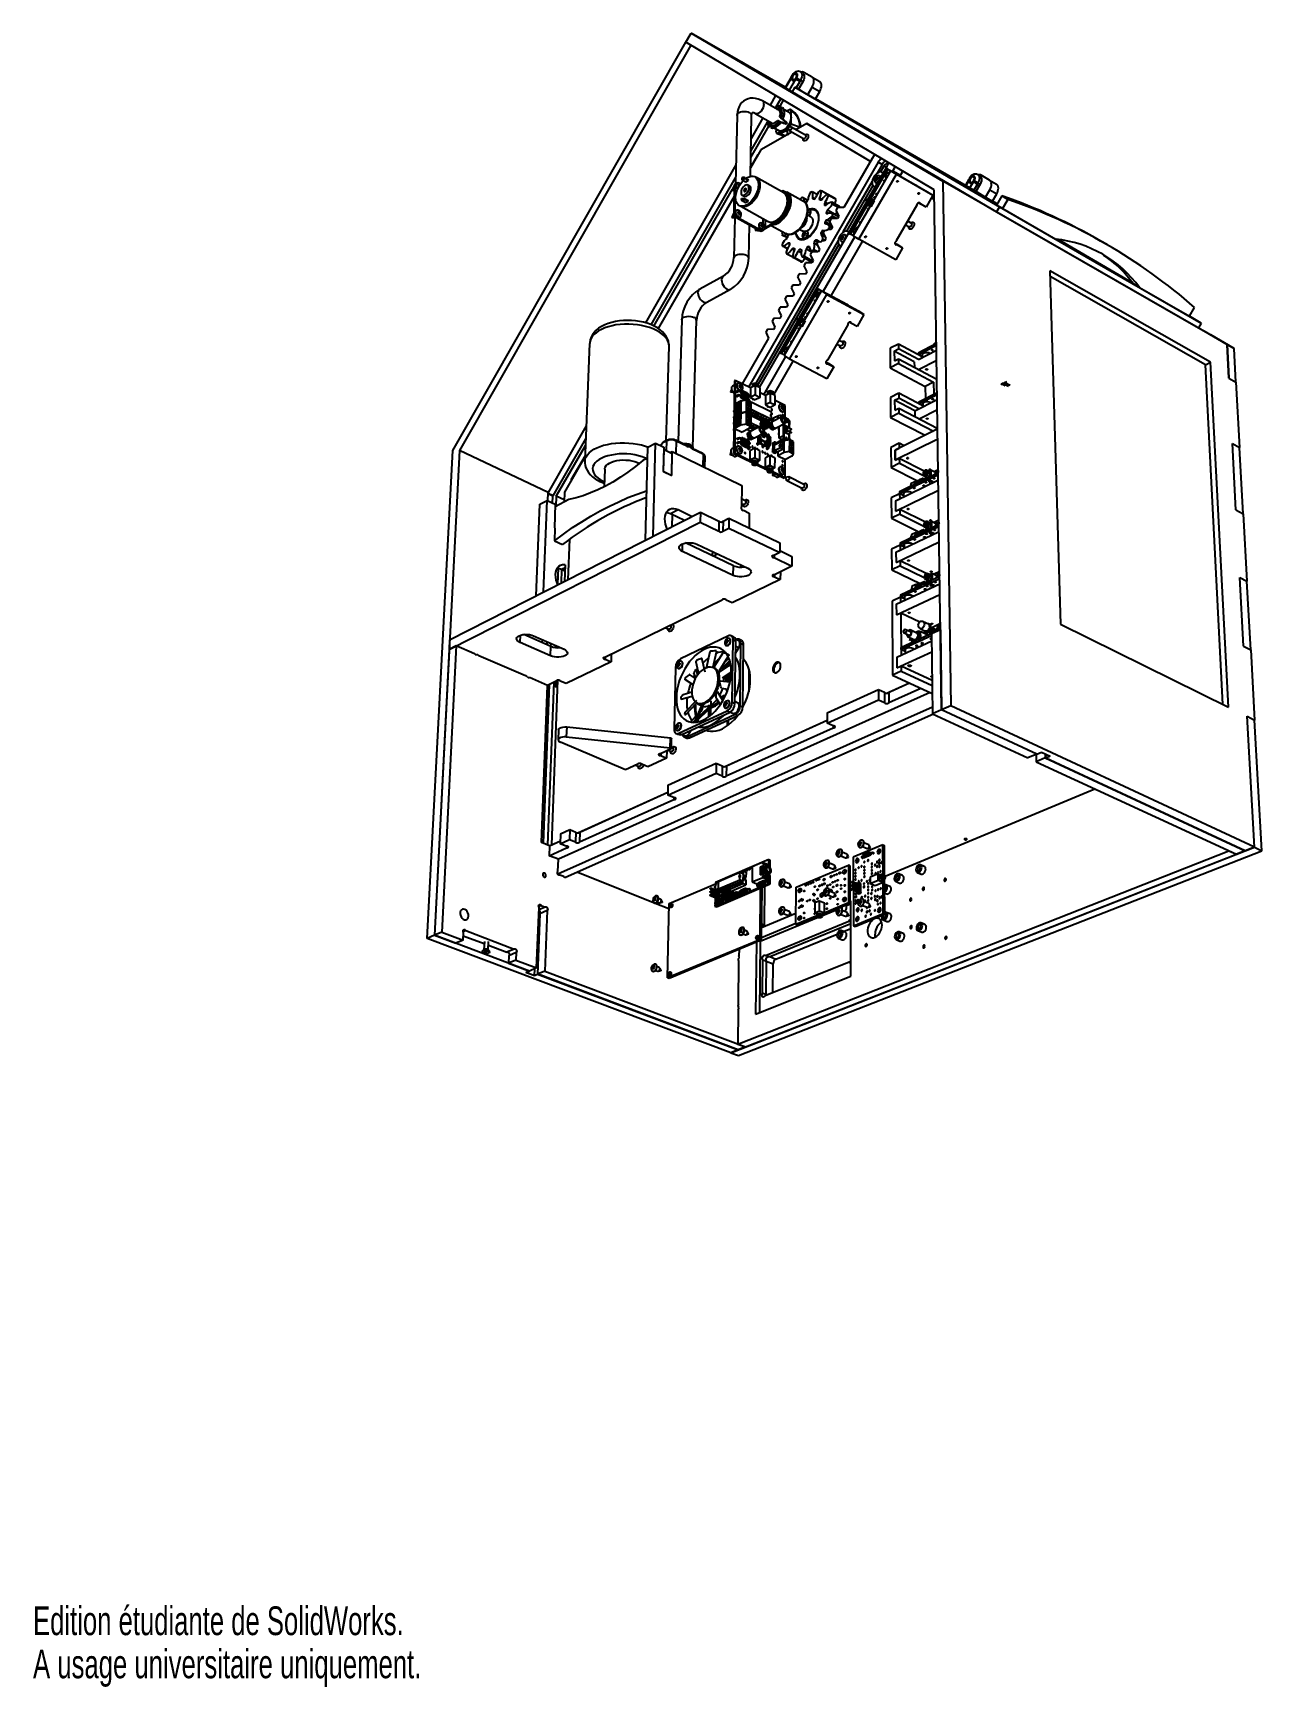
# Model space of a CAD drawing. Extents: x 0 to 155, y 0 to 209.
import ezdxf
from ezdxf.enums import TextEntityAlignment as Align

# ---------------------------------------------------------------- set-up
doc = ezdxf.new("R2010")
doc.units = 0
doc.linetypes.add('CENTERX2', pattern=[20.32, 12.7, -2.54, 2.54, -2.54])
doc.layers.get('0').update_dxf_attribs({"linetype": 'CONTINUOUS'})

msp = doc.modelspace()

# ---------------------------------------------------------------- texts
at = {"color": 7, "linetype": 'CONTINUOUS'}
for s, width, p in [('Edition étudiante de SolidWorks.', 0.667188, (0, 5.45)), ('A usage universitaire uniquement.', 0.668182, (0, 0))]:
    msp.add_text(s, height=3.633, dxfattribs=dict(at, width=width)).set_placement(p, align=Align.BOTTOM_LEFT)

# ---------------------------------------------------------------- linework, layer by layer
at = {"color": 7, "linetype": 'CONTINUOUS'}
for p, q in [((53.04, 156.29), (82.51, 207.91)), ((83.14, 207.53), (53.88, 156.29)), ((82.51, 207.91), (83.18, 209.07)), ((83.14, 207.53), (82.51, 207.91)), ((113.91, 189.27), (82.51, 207.91)), ((83.18, 209.07), (114.97, 190.36)), ((95.08, 202.23), (83.18, 209.07)), ((89.48, 205.44), (89.36, 205.51)), ((89.36, 205.51), (89.42, 205.48)), ((89.42, 205.48), (89.6, 205.37)), ((89.66, 205.34), (89.48, 205.44)), ((89.48, 205.44), (89.48, 205.44)), ((89.6, 205.37), (89.72, 205.3)), ((89.72, 205.3), (89.66, 205.34)), ((89.66, 205.34), (89.66, 205.34)), ((95.85, 203.58), (95.06, 202.19)), ((95.92, 203.54), (95.12, 202.16)), ((95.61, 201.87), (96.41, 203.25)), ((95.93, 203.72), (95.84, 203.56)), ((95.95, 203.36), (95.95, 203.29)), ((96.05, 203.07), (96.07, 203.06)), ((96.31, 203.92), (96.25, 203.88)), ((96.57, 203.93), (96.55, 203.94)), ((97.29, 202.93), (96.75, 201.98)), ((96.99, 203.1), (96.91, 202.96)), ((96.99, 203.1), (97.29, 202.93)), ((97.3, 203.99), (97, 204.17)), ((98.48, 203.51), (97.44, 204.1)), ((98.48, 203.51), (99.43, 202.95)), ((93.86, 201.17), (93.16, 199.94)), ((93.94, 199.73), (94.53, 200.77)), ((95.12, 202.16), (95.61, 201.87)), ((96.29, 202.25), (95.95, 201.66)), ((95.95, 201.66), (121.76, 186.48)), ((97.1, 201.78), (96.29, 202.25)), ((96.29, 202.25), (122.13, 187.11)), ((96.75, 201.98), (97.93, 201.29)), ((96.75, 201.98), (96.75, 201.98)), ((96.92, 201.88), (96.92, 201.88)), ((97.93, 201.29), (98.47, 202.24)), ((97.93, 201.29), (98.88, 200.74)), ((98.47, 202.24), (99.43, 201.69)), ((98.88, 200.74), (99.43, 201.69)), ((119.54, 188.84), (98.88, 200.75)), ((88.98, 198.67), (88.79, 190.04)), ((90.66, 190.97), (90.81, 198.63)), ((91.29, 198.89), (93.51, 197.63)), ((94.4, 199.23), (92.18, 200.49)), ((93.9, 199.71), (93.78, 199.64)), ((94.12, 199.45), (94.29, 199.75)), ((94.12, 199.45), (94.3, 199.35)), ((94.49, 199.82), (94.29, 199.75)), ((94.3, 199.35), (94.47, 199.64)), ((94.37, 199.31), (94.3, 199.35)), ((94.53, 199.6), (94.36, 199.3)), ((94.43, 199.84), (94.86, 200.58)), ((94.47, 199.64), (94.55, 199.79)), ((94.47, 199.64), (94.55, 199.6)), ((94.49, 199.82), (94.55, 199.79)), ((94.53, 199.6), (94.74, 199.67)), ((94.74, 199.67), (94.79, 199.64)), ((95.59, 199.39), (95.27, 199.21)), ((95.27, 199.2), (95.27, 199.21)), ((95.53, 199.06), (95.3, 199.19)), ((95.81, 198.43), (95.82, 199.25)), ((90.71, 193.35), (92.98, 197.31)), ((90.72, 194.13), (92.84, 197.81)), ((92.25, 198.35), (90.76, 195.75)), ((95.91, 196.56), (91.98, 194.3)), ((92.83, 197.96), (92.84, 197.82)), ((92.98, 197.49), (93.15, 197.78)), ((92.98, 197.49), (93.01, 197.28)), ((93.01, 197.28), (93.07, 197.24)), ((93.07, 197.24), (93.16, 197.39)), ((93.15, 197.78), (93.11, 197.86)), ((93.15, 197.78), (93.33, 197.68)), ((93.16, 197.39), (93.33, 197.68)), ((93.23, 197.35), (93.16, 197.39)), ((93.39, 197.63), (93.22, 197.34)), ((93.25, 197.13), (93.22, 197.34)), ((93.25, 197.13), (93.31, 197.09)), ((93.33, 197.68), (93.41, 197.63)), ((93.94, 196.56), (93.95, 196.91)), ((94, 196.88), (94.23, 196.75)), ((94.1, 198.04), (94.28, 197.93)), ((94.26, 197.93), (94.1, 198.04)), ((95.4, 197.11), (94.17, 196.41)), ((94.26, 197.93), (94.46, 197.81)), ((94.44, 197.83), (94.28, 197.93)), ((94.35, 198.47), (94.51, 198.36)), ((94.4, 196.33), (95.47, 196.93)), ((94.52, 197.78), (94.44, 197.83)), ((94.46, 197.81), (94.52, 197.78)), ((94.71, 198.25), (94.51, 198.36)), ((94.71, 198.25), (94.77, 198.21)), ((95.24, 197.57), (95.08, 197.67)), ((95.17, 197.81), (95.33, 197.71)), ((95.75, 197.2), (95.39, 197.15)), ((95.39, 197.14), (95.53, 196.8)), ((95.56, 197.2), (95.49, 197.16)), ((95.57, 196.75), (97.38, 195.73)), ((95.8, 197.61), (95.81, 198.43)), ((95.8, 197.61), (96.97, 197.18)), ((97.62, 196.16), (95.81, 197.19)), ((96.45, 196.88), (96.22, 196.96)), ((97.78, 197.64), (96.41, 196.85)), ((105.83, 192.84), (97.78, 197.64)), ((97.78, 197.64), (97.9, 197.57)), ((105.83, 192.84), (97.9, 197.57)), ((102.87, 198.44), (120.75, 188.13)), ((121.79, 187.35), (102.87, 198.44)), ((94.03, 196.39), (95, 196.04)), ((94.17, 196.41), (94.4, 196.33)), ((95.08, 196.08), (94.4, 196.33)), ((95.34, 196.24), (95.47, 196.31)), ((95.34, 196.24), (95.34, 196.24)), ((97.32, 195.76), (97.33, 195.66)), ((97.33, 195.62), (97.33, 195.66)), ((97.65, 196.24), (97.57, 196.19)), ((88.84, 192.41), (77.39, 172.45)), ((106.83, 192.74), (90.44, 164.32)), ((91.98, 194.3), (90.68, 192.03)), ((91.6, 193.68), (90.68, 192.08)), ((91.36, 193.26), (91.36, 193.21)), ((91.55, 193.54), (91.51, 193.51)), ((91.62, 193.67), (91.6, 193.68)), ((106.05, 193.21), (102.48, 187.03)), ((107.31, 192.46), (106.67, 191.36)), ((107.31, 192.46), (106.83, 192.74)), ((78.14, 172.2), (88.8, 190.78)), ((89.57, 190.69), (89.57, 190.63)), ((89.64, 190.53), (90.09, 190.28)), ((89.98, 190.72), (89.98, 190.78)), ((89.98, 190.78), (90.42, 190.53)), ((89.98, 190.72), (90.42, 190.47)), ((90.09, 190.28), (90.42, 190.47)), ((90.42, 190.47), (90.42, 190.53)), ((91.42, 190.8), (91.24, 190.91)), ((94.9, 188.88), (91.42, 190.8)), ((106.07, 190.3), (102.37, 183.89)), ((104.37, 183), (109.12, 191.22)), ((105.6, 188.15), (107.89, 192.11)), ((105.69, 188.14), (107.89, 191.95)), ((105.84, 188.06), (108.04, 191.86)), ((106.25, 187.92), (108.4, 191.65)), ((106.54, 190.72), (106.44, 190.64)), ((106.44, 190.64), (106.67, 190.62)), ((106.54, 190.58), (106.44, 190.5)), ((106.54, 190.72), (106.56, 190.85)), ((106.54, 190.72), (106.67, 190.65)), ((106.54, 190.58), (106.68, 190.5)), ((106.56, 190.85), (106.7, 190.66)), ((106.67, 190.79), (106.68, 190.92)), ((106.67, 190.79), (106.8, 190.71)), ((107.58, 192.31), (107.13, 191.53)), ((107.4, 191.42), (107.31, 191.48)), ((107.89, 191.95), (108.04, 191.86)), ((107.89, 191.95), (111.54, 189.87)), ((108.04, 191.86), (111.69, 189.78)), ((108.4, 191.65), (109.12, 191.22)), ((108.4, 191.65), (113.02, 189.01)), ((108.62, 191.53), (108.68, 191.64)), ((108.68, 191.64), (109.65, 191.09)), ((109.12, 191.22), (113.74, 188.58)), ((109.59, 190.98), (109.65, 191.09)), ((114.97, 190.36), (115.98, 124.03)), ((150.91, 169.71), (114.97, 190.36)), ((118.29, 190.61), (117.84, 189.83)), ((118.4, 190.42), (118.4, 190.36)), ((118.71, 190.9), (118.66, 190.87)), ((119.02, 190.92), (118.99, 190.94)), ((119.69, 191), (119.41, 191.16)), ((120.89, 190.49), (119.83, 191.11)), ((120.89, 190.49), (121.78, 189.98)), ((78.48, 172.04), (88.42, 189.36)), ((88.61, 188.47), (79.01, 171.74)), ((88.61, 188.42), (79.03, 171.72)), ((88.49, 189.54), (88.36, 189.21)), ((88.36, 189.2), (88.62, 189.16)), ((88.63, 189.65), (88.53, 189.59)), ((88.56, 189.61), (88.63, 189.73)), ((88.63, 189.78), (88.58, 186.34)), ((88.75, 189.84), (88.63, 189.78)), ((88.75, 189.84), (88.7, 186.41)), ((88.86, 190.09), (88.75, 190.02)), ((89.25, 189.85), (89.11, 189.91)), ((89.25, 189.85), (89.11, 189.77)), ((89.25, 189.71), (89.11, 189.77)), ((89.35, 189.9), (89.22, 189.72)), ((89.25, 189.85), (89.24, 189.98)), ((89.64, 188.59), (89.89, 188.45)), ((90.59, 189.73), (90.34, 189.86)), ((94.76, 189.12), (94.61, 189.04)), ((95.48, 188.67), (94.76, 189.12)), ((94.76, 189.12), (94.88, 189.06)), ((95.6, 188.61), (94.88, 189.06)), ((94.93, 188.86), (94.9, 188.88)), ((97.37, 187.8), (95.27, 188.97)), ((95.46, 186.96), (95.48, 188.67)), ((95.48, 188.67), (95.6, 188.61)), ((95.59, 186.89), (95.6, 188.61)), ((97.92, 187.92), (97.24, 188.3)), ((99.09, 188.67), (98.47, 189.02)), ((100.37, 188.7), (99.64, 189.11)), ((101.36, 188.17), (100.39, 188.71)), ((101.5, 188.02), (100.53, 188.56)), ((106.14, 189.82), (102.81, 184.05)), ((106.29, 189.67), (106.38, 189.62)), ((106.74, 190.21), (106.82, 190.26)), ((111.54, 189.87), (111.69, 189.78)), ((111.69, 189.78), (111.68, 189.77)), ((113.74, 188.58), (112.87, 187.07)), ((113.02, 189.01), (113.74, 188.58)), ((113.93, 188), (113.54, 188.23)), ((113.93, 188), (113.54, 188.23)), ((114.83, 123.52), (113.91, 189.27)), ((118.5, 190.1), (118.53, 190.08)), ((119.71, 189.96), (119.18, 189.05)), ((119.18, 189.05), (119.18, 189.05)), ((119.19, 189.05), (120.39, 188.34)), ((119.3, 188.98), (119.3, 188.98)), ((119.43, 190.12), (119.36, 189.99)), ((119.43, 190.12), (119.71, 189.96)), ((120.39, 188.34), (120.92, 189.26)), ((120.39, 188.34), (121.28, 187.83)), ((120.92, 189.26), (121.8, 188.75)), ((121.28, 187.83), (121.8, 188.75)), ((122.45, 188.49), (121.77, 187.32)), ((123.22, 188.05), (122.45, 188.49)), ((88.44, 186.1), (88.31, 185.77)), ((88.59, 186.22), (88.48, 186.16)), ((88.7, 186.41), (88.58, 186.34)), ((89.2, 186.42), (89.06, 186.34)), ((89.2, 186.27), (89.06, 186.33)), ((89.2, 186.42), (89.07, 186.48)), ((89.31, 186.48), (89.17, 186.29)), ((89.32, 186.21), (89.18, 186.13)), ((89.2, 186.42), (89.19, 186.55)), ((89.33, 186.35), (89.2, 186.28)), ((89.2, 186.25), (89.43, 186.28)), ((89.25, 187.27), (89.44, 187.17)), ((89.33, 186.35), (89.31, 186.48)), ((89.44, 187.17), (92.92, 185.26)), ((89.53, 188.05), (89.53, 187.99)), ((89.61, 187.89), (90.05, 187.64)), ((89.84, 188.01), (89.84, 188.01)), ((89.94, 188.08), (89.94, 188.14)), ((89.94, 188.14), (90.39, 187.89)), ((89.94, 188.08), (90.39, 187.84)), ((90.05, 187.64), (90.39, 187.84)), ((90.39, 187.84), (90.39, 187.89)), ((94.74, 185.69), (95.46, 186.96)), ((94.86, 185.62), (95.59, 186.89)), ((95.46, 186.96), (95.59, 186.89)), ((96.85, 172.99), (105.29, 187.62)), ((96.98, 188.11), (96.96, 188.03)), ((97.39, 187.79), (97.37, 187.8)), ((97.93, 186.34), (97.99, 186.36)), ((97.94, 186.44), (98, 186.41)), ((97.95, 186.49), (98.01, 186.51)), ((99.06, 186.57), (98.82, 186.71)), ((99.06, 186.57), (99.14, 186.52)), ((100.43, 186.72), (101.39, 186.18)), ((101.93, 187.15), (100.97, 187.69)), ((101.78, 187.02), (101.02, 187.45)), ((101.8, 185.84), (101.05, 186.25)), ((101.8, 185.84), (101.06, 186.25)), ((101.69, 187.02), (101.47, 186.65)), ((101.47, 186.65), (101.84, 185.92)), ((102.48, 187.03), (101.69, 187.02)), ((103.17, 183.75), (105.34, 187.53)), ((103.31, 183.67), (105.49, 187.45)), ((103.67, 183.44), (105.81, 187.16)), ((105.36, 187.52), (105.48, 187.45)), ((105.49, 187.45), (105.45, 187.38)), ((105.89, 187.11), (105.45, 187.38)), ((105.49, 187.45), (105.72, 187.32)), ((105.83, 188.06), (105.7, 188.13)), ((106.06, 187.93), (105.83, 188.06)), ((105.89, 188.14), (105.84, 188.06)), ((106.33, 187.87), (105.89, 188.14)), ((106.26, 187.93), (105.89, 188.14)), ((106.33, 187.87), (105.89, 187.11)), ((105.89, 187.11), (105.89, 187.11)), ((106.07, 187.93), (106.06, 187.93)), ((106.33, 187.87), (106.33, 187.87)), ((111.71, 187.3), (109.11, 182.79)), ((111.91, 187.62), (112.16, 187.47)), ((112.87, 187.07), (112.16, 187.47)), ((120.75, 188.13), (120.68, 188)), ((120.75, 188.13), (121.86, 187.48)), ((121.87, 187.49), (121.28, 187.84)), ((122.13, 187.11), (121.76, 186.48)), ((121.76, 186.48), (147.3, 171.8)), ((122.54, 186.88), (121.77, 187.32)), ((122.13, 187.11), (147.65, 172.4)), ((123.22, 188.05), (122.54, 186.88)), ((122.54, 186.88), (129.22, 183.02)), ((88.31, 185.77), (88.66, 185.71)), ((88.69, 185.71), (88.58, 180.65)), ((88.73, 185.72), (88.84, 185.78)), ((89.07, 185.77), (88.95, 185.71)), ((88.95, 185.71), (91.92, 184.09)), ((89.07, 185.77), (92.04, 184.16)), ((90.46, 180.61), (90.54, 184.84)), ((91.37, 184.39), (91.28, 184.16)), ((91.28, 184.16), (91.63, 184.1)), ((91.7, 184.11), (91.79, 184.16)), ((92.04, 184.16), (91.92, 184.09)), ((92.17, 184.8), (92.03, 184.86)), ((92.17, 184.8), (92.03, 184.72)), ((92.17, 184.66), (92.03, 184.71)), ((92.28, 184.87), (92.14, 184.67)), ((92.29, 184.59), (92.15, 184.51)), ((92.17, 184.8), (92.16, 184.93)), ((92.29, 184.73), (92.16, 184.66)), ((92.17, 184.63), (92.4, 184.66)), ((92.17, 184.07), (92.29, 184.14)), ((92.29, 184.73), (92.28, 184.87)), ((94.74, 185.69), (92.53, 184.45)), ((94.86, 185.62), (92.53, 184.32)), ((93.31, 184.76), (95.15, 183.75)), ((94.74, 185.69), (94.86, 185.62)), ((96.91, 184.25), (97.34, 184.01)), ((98.33, 185.81), (97.89, 186.05)), ((100.01, 184.1), (99.86, 183.84)), ((101.02, 184.53), (100.42, 184.87)), ((100.86, 184.22), (100.49, 184.22)), ((100.64, 184.22), (100.54, 184.28)), ((100.98, 184.42), (100.66, 184.59)), ((100.88, 185.62), (100.67, 185.24)), ((100.67, 185.24), (101.03, 184.51)), ((101.03, 184.51), (100.86, 184.22)), ((101.67, 185.62), (100.88, 185.62)), ((101.6, 185.62), (101.02, 185.94)), ((101.84, 185.92), (101.67, 185.62)), ((103.08, 183.95), (102.98, 184)), ((110.29, 184.83), (110.74, 184.58)), ((111, 185.03), (110.55, 185.28)), ((110.68, 184.61), (110.68, 184.55)), ((110.99, 185.11), (110.93, 185.07)), ((101.76, 182.84), (91.37, 164.82)), ((101.83, 182.35), (91.64, 164.68)), ((94.66, 183.58), (95.34, 183.21)), ((94.68, 183.89), (94.75, 183.97)), ((95.35, 181.81), (94.73, 182.16)), ((96.85, 183.11), (97.1, 182.98)), ((97.56, 183.61), (97.32, 183.66)), ((97.4, 183.56), (97.39, 183.4)), ((97.4, 183.56), (97.51, 183.5)), ((97.42, 183.71), (97.58, 183.62)), ((97.61, 183.61), (97.45, 183.85)), ((97.52, 183.6), (97.51, 183.45)), ((97.52, 183.6), (97.65, 183.64)), ((97.54, 183.75), (97.67, 183.79)), ((97.54, 183.75), (97.65, 183.69)), ((99.25, 182.78), (99.05, 182.44)), ((99.05, 182.44), (99.42, 181.71)), ((99.27, 182.77), (99.3, 182.75)), ((99.66, 182.69), (99.63, 182.71)), ((100.05, 182.82), (99.75, 182.82)), ((100.07, 182.85), (99.83, 182.99)), ((99.86, 183.84), (100.22, 183.11)), ((99.88, 176.4), (103.87, 183.31)), ((100.22, 183.11), (100.05, 182.82)), ((100.86, 175.87), (104.83, 182.74)), ((101.99, 182.19), (102.08, 182.14)), ((102.23, 183.24), (102.12, 183.17)), ((102.12, 183.17), (102.35, 183.14)), ((102.23, 183.1), (102.12, 183.02)), ((102.23, 183.24), (102.24, 183.37)), ((102.23, 183.24), (102.36, 183.17)), ((102.23, 183.1), (102.37, 183.02)), ((102.24, 183.37), (102.39, 183.18)), ((102.35, 183.31), (102.37, 183.44)), ((102.35, 183.31), (102.49, 183.24)), ((102.42, 182.73), (102.5, 182.78)), ((103.17, 183.75), (103.31, 183.67)), ((103.68, 183.46), (103.31, 183.67)), ((103.67, 183.44), (104.37, 183)), ((109.03, 180.42), (104.37, 183)), ((108.92, 182.52), (109.19, 182.37)), ((108.92, 182.49), (109.19, 182.33)), ((109.9, 181.93), (109.03, 180.42)), ((109.19, 182.37), (109.9, 181.93)), ((109.19, 182.33), (109.9, 181.93)), ((139.07, 177.37), (129.25, 183.02)), ((129.53, 182.99), (139.01, 177.44)), ((138.99, 177.47), (129.58, 182.98)), ((135.74, 182.33), (134.97, 182.78)), ((96.03, 180.73), (95.28, 181.13)), ((97, 180.19), (96.03, 180.71)), ((97.2, 180.15), (96.23, 180.67)), ((98.16, 180.25), (97.19, 180.78)), ((98.4, 180.34), (97.43, 180.87)), ((97.65, 180.02), (97.44, 179.64)), ((98.44, 180.01), (97.65, 180.02)), ((98.46, 181.42), (98.24, 181.04)), ((98.24, 181.04), (98.61, 180.31)), ((98.61, 180.31), (98.44, 180.01)), ((98.45, 181.49), (98.57, 181.42)), ((98.57, 181.42), (98.46, 181.48)), ((99.25, 181.41), (98.46, 181.42)), ((99.17, 181.41), (98.69, 181.68)), ((99.42, 181.71), (99.25, 181.41)), ((87.26, 178.33), (84.27, 176.71)), ((96.85, 178.62), (96.63, 178.25)), ((96.63, 178.25), (96.99, 177.51)), ((97.63, 178.61), (96.85, 178.62)), ((97.44, 179.64), (97.8, 178.91)), ((97.8, 178.91), (97.63, 178.61)), ((128.53, 179.02), (129.87, 134.36)), ((148.83, 167.48), (128.53, 179.02)), ((148.17, 167.15), (128.55, 178.28)), ((85.16, 175.06), (88.15, 176.68)), ((95.24, 175.83), (95.02, 175.45)), ((96.02, 175.81), (95.24, 175.83)), ((95.62, 167.83), (100.34, 176.01)), ((96.04, 177.22), (95.83, 176.85)), ((95.83, 176.85), (96.19, 176.11)), ((96.19, 176.11), (96.02, 175.81)), ((96.82, 177.21), (96.04, 177.22)), ((96.99, 177.51), (96.82, 177.21)), ((96.95, 172.98), (99.15, 176.79)), ((97.09, 172.9), (99.29, 176.7)), ((97.5, 172.76), (99.64, 176.47)), ((99.15, 176.79), (99.29, 176.7)), ((99.15, 176.79), (102.84, 174.8)), ((99.29, 176.7), (102.98, 174.71)), ((99.64, 176.47), (100.34, 176.01)), ((99.64, 176.47), (104.32, 173.95)), ((100.34, 176.01), (105.02, 173.49)), ((139.85, 176.9), (139.07, 177.36)), ((139.85, 176.9), (146.16, 173.27)), ((94.43, 174.43), (94.22, 174.05)), ((94.22, 174.05), (94.57, 173.31)), ((95.21, 174.41), (94.43, 174.43)), ((95.02, 175.45), (95.38, 174.71)), ((95.38, 174.71), (95.21, 174.41)), ((102.84, 174.8), (102.98, 174.71)), ((102.98, 174.71), (102.96, 174.68)), ((104.32, 173.95), (105.02, 173.49)), ((146.16, 173.27), (146.81, 174.39)), ((79.71, 172.95), (79.7, 172.9)), ((79.89, 173.24), (79.85, 173.21)), ((81.98, 172.81), (81.54, 157.44)), ((83.41, 156.65), (83.84, 172.76)), ((91.82, 164.26), (96.55, 172.46)), ((92.82, 171.64), (92.61, 171.26)), ((93.6, 171.62), (92.82, 171.64)), ((93.63, 173.03), (93.41, 172.66)), ((93.41, 172.66), (93.77, 171.91)), ((93.77, 171.91), (93.6, 171.62)), ((94.4, 173.01), (93.63, 173.03)), ((94.57, 173.31), (94.4, 173.01)), ((94.44, 168.64), (96.6, 172.37)), ((94.58, 168.55), (96.74, 172.29)), ((94.93, 168.3), (97.07, 172)), ((96.62, 172.36), (96.75, 172.29)), ((96.74, 172.29), (96.71, 172.24)), ((97.15, 171.95), (96.71, 172.24)), ((96.75, 172.29), (96.98, 172.17)), ((97.07, 172.91), (96.95, 172.98)), ((97.31, 172.78), (97.08, 172.91)), ((97.15, 173), (97.09, 172.9)), ((97.58, 172.71), (97.15, 173)), ((97.53, 172.8), (97.15, 173)), ((97.58, 172.71), (97.15, 171.95)), ((97.15, 171.95), (97.15, 171.95)), ((97.32, 172.78), (97.31, 172.78)), ((97.58, 172.71), (97.58, 172.71)), ((102.98, 172.19), (100.4, 167.71)), ((103.2, 172.52), (103.43, 172.37)), ((104.15, 171.99), (103.43, 172.37)), ((105.02, 173.49), (104.15, 171.99)), ((147.65, 172.4), (146.16, 173.28)), ((147.65, 172.4), (147.3, 171.8)), ((147.31, 171.83), (148.87, 170.92)), ((70.35, 169.85), (69.74, 154.93)), ((80.02, 157.55), (80.39, 169.47)), ((92.96, 170.51), (89.63, 164.73)), ((92.61, 171.26), (92.96, 170.51)), ((101.58, 169.76), (102.04, 169.52)), ((102.29, 169.98), (101.84, 170.22)), ((101.98, 169.55), (101.98, 169.49)), ((102.28, 170.05), (102.22, 170.01)), ((109.37, 169.76), (108.33, 169.22)), ((109.37, 169.76), (109.37, 169.14)), ((112.39, 168.14), (109.37, 169.76)), ((111.89, 168.67), (114.19, 169.86)), ((111.9, 168.43), (114.19, 169.61)), ((113.98, 169.86), (113.92, 169.83)), ((113.96, 169.78), (113.96, 169.75)), ((114.06, 169.92), (114.01, 169.89)), ((114.16, 169.95), (114.07, 169.91)), ((114.13, 169.87), (114.14, 169.84)), ((114.18, 169.98), (114.18, 169.98)), ((147.97, 171.43), (148.87, 170.92)), ((147.97, 171.43), (150.91, 169.71)), ((147.99, 171.42), (148.87, 170.92)), ((151.81, 169.19), (148.87, 170.92)), ((148.87, 170.92), (148.87, 170.92)), ((151.14, 165.44), (150.91, 169.71)), ((150.91, 169.71), (151.81, 169.19)), ((150.91, 169.71), (151.14, 165.44)), ((92.36, 163.35), (95.13, 168.17)), ((93.63, 163.34), (96.08, 167.59)), ((94.44, 168.64), (94.58, 168.55)), ((94.96, 168.35), (94.58, 168.55)), ((94.93, 168.3), (95.62, 167.83)), ((100.33, 165.38), (95.62, 167.83)), ((100.21, 167.44), (100.47, 167.26)), ((100.22, 167.5), (100.5, 167.35)), ((100.5, 167.35), (101.2, 166.88)), ((108.33, 169.22), (108.35, 166.75)), ((109.39, 167.29), (108.35, 166.75)), ((108.85, 168.87), (109.37, 169.14)), ((108.85, 168.87), (108.86, 167.64)), ((111.38, 167.52), (108.85, 168.87)), ((108.86, 167.64), (109.38, 167.91)), ((111.9, 167.79), (109.37, 169.14)), ((109.38, 167.91), (109.39, 167.29)), ((109.38, 167.91), (114.25, 165.32)), ((109.39, 167.29), (113.81, 164.93)), ((111.38, 167.52), (111.39, 166.84)), ((111.89, 168.67), (111.9, 168.43)), ((111.9, 167.79), (114.2, 168.98)), ((112.39, 168.16), (111.9, 168.43)), ((111.92, 166.56), (114.22, 167.74)), ((112.39, 168.42), (112.39, 168.05)), ((113.31, 168.62), (113.39, 168.56)), ((113.6, 169.03), (113.6, 169)), ((113.69, 169), (113.69, 169.03)), ((148.17, 167.15), (148.83, 167.48)), ((151.09, 123.87), (148.83, 167.48)), ((152.04, 164.93), (151.81, 169.19)), ((101.2, 166.88), (100.33, 165.38)), ((100.47, 167.26), (101.2, 166.88)), ((108.35, 166.75), (112.77, 164.4)), ((150.36, 124.23), (148.17, 167.15)), ((151.14, 165.44), (152.04, 164.93)), ((88.28, 164.01), (88.16, 163.72)), ((88.16, 163.72), (88.47, 163.66)), ((88.63, 164.56), (88.39, 164.43)), ((88.64, 165.1), (88.55, 155.94)), ((88.76, 165.17), (88.64, 165.1)), ((88.76, 165.17), (88.73, 162.17)), ((90.67, 164.21), (88.76, 165.17)), ((89.07, 163.83), (88.92, 163.74)), ((89.07, 163.29), (88.92, 163.21)), ((88.96, 163.67), (89.12, 163.75)), ((88.96, 163.13), (89.12, 163.21)), ((89.02, 163.7), (89.02, 163.7)), ((89.02, 163.16), (89.02, 163.16)), ((89.39, 164.52), (89.25, 164.44)), ((89.39, 164.37), (89.25, 164.42)), ((89.39, 164.52), (89.26, 164.57)), ((89.33, 163.75), (89.45, 163.68)), ((89.33, 163.21), (89.45, 163.14)), ((89.51, 164.59), (89.35, 164.38)), ((89.52, 164.45), (89.37, 164.37)), ((89.49, 163.76), (89.37, 163.83)), ((89.49, 163.22), (89.37, 163.29)), ((89.39, 164.52), (89.38, 164.66)), ((89.52, 164.3), (89.38, 164.23)), ((89.39, 164.36), (89.63, 164.38)), ((89.49, 163.5), (89.6, 163.44)), ((89.52, 164.45), (89.51, 164.59)), ((89.6, 163.43), (89.65, 163.41)), ((89.77, 163.79), (89.66, 163.85)), ((89.77, 163.25), (89.66, 163.31)), ((89.69, 163.4), (89.73, 163.38)), ((89.73, 163.37), (89.78, 163.34)), ((89.84, 163.77), (89.78, 163.79)), ((89.84, 163.23), (89.79, 163.26)), ((89.82, 163.33), (89.85, 163.31)), ((89.9, 163.73), (89.86, 163.75)), ((89.86, 163.3), (89.91, 163.28)), ((89.9, 163.19), (89.86, 163.21)), ((89.96, 163.7), (89.91, 163.73)), ((89.96, 163.17), (89.91, 163.19)), ((89.94, 163.27), (90.02, 163.23)), ((90.03, 163.66), (89.99, 163.68)), ((90.03, 163.12), (89.99, 163.14)), ((90.03, 163.22), (90.08, 163.19)), ((90.09, 163.64), (90.04, 163.67)), ((90.09, 163.1), (90.04, 163.13)), ((90.11, 163.19), (90.18, 163.15)), ((90.2, 163.58), (90.12, 163.62)), ((90.26, 163.56), (90.21, 163.58)), ((90.35, 163.5), (90.29, 163.53)), ((90.48, 163.12), (90.32, 163.04)), ((90.39, 163.21), (90.47, 163.17)), ((90.51, 163.25), (90.43, 163.29)), ((90.47, 163.17), (90.47, 163.17)), ((90.48, 163.12), (90.48, 163.12)), ((90.67, 164.21), (90.66, 163.01)), ((91.27, 163.34), (90.66, 163.01)), ((91.28, 164.53), (90.67, 164.21)), ((90.94, 164.65), (90.94, 164.5)), ((90.94, 164.5), (90.94, 164.35)), ((91.28, 164.53), (91.27, 163.34)), ((91.27, 163.34), (91.9, 163.02)), ((91.91, 164.21), (91.28, 164.53)), ((91.64, 164.5), (91.64, 164.65)), ((91.64, 164.35), (91.64, 164.49)), ((91.9, 163.02), (91.91, 164.21)), ((92.56, 163.25), (91.91, 163.58)), ((93.17, 163.57), (92.56, 163.25)), ((92.56, 163.25), (92.56, 162.06)), ((92.83, 163.69), (92.83, 163.54)), ((92.83, 163.54), (92.83, 163.39)), ((93.17, 163.57), (93.17, 162.38)), ((93.8, 163.26), (93.17, 163.57)), ((93.53, 163.54), (93.53, 163.69)), ((93.53, 163.39), (93.53, 163.54)), ((93.8, 162.06), (93.8, 163.26)), ((109.42, 163.54), (108.37, 163)), ((109.42, 163.54), (109.43, 162.91)), ((112.46, 161.94), (109.42, 163.54)), ((111.96, 162.47), (114.27, 163.64)), ((111.97, 162.22), (114.28, 163.39)), ((113.81, 164.93), (112.77, 164.4)), ((112.77, 164.4), (112.79, 162.89)), ((113.81, 164.93), (113.83, 163.42)), ((152.04, 164.93), (152.5, 156.7)), ((88.6, 161.34), (88.58, 161.33)), ((88.7, 162.15), (88.68, 160.63)), ((89.48, 161.05), (88.68, 160.63)), ((89.48, 161.04), (88.68, 160.62)), ((89.49, 162.57), (88.7, 162.15)), ((88.79, 161.37), (88.78, 160.76)), ((88.78, 160.76), (89.4, 161.08)), ((89.41, 162.44), (88.79, 162.12)), ((88.79, 162.12), (88.79, 161.51)), ((89, 162.02), (88.79, 162.12)), ((88.79, 161.51), (89.4, 161.83)), ((89.4, 161.7), (88.79, 161.37)), ((88.99, 161.27), (88.79, 161.37)), ((89.4, 161.48), (88.99, 161.27)), ((88.99, 161.27), (88.99, 160.87)), ((89.41, 162.23), (89, 162.02)), ((89, 162.02), (89, 161.62)), ((89.08, 161.01), (89.1, 160.93)), ((89.09, 161.76), (89.1, 161.67)), ((89.4, 161.83), (89.41, 162.44)), ((89.4, 161.08), (89.4, 161.7)), ((89.47, 159.51), (89.48, 161.04)), ((89.48, 161.05), (89.49, 162.57)), ((89.48, 161.04), (90.13, 161.17)), ((90.13, 161.17), (89.48, 161.05)), ((89.49, 162.96), (89.6, 162.9)), ((89.49, 162.57), (90.14, 162.69)), ((89.6, 162.89), (89.65, 162.87)), ((89.69, 162.86), (89.73, 162.84)), ((89.73, 162.83), (89.78, 162.8)), ((89.82, 162.79), (89.86, 162.78)), ((89.86, 162.76), (89.91, 162.74)), ((89.94, 162.73), (90.02, 162.69)), ((90.03, 162.68), (90.04, 162.67)), ((90.04, 162.67), (90.03, 162.68)), ((90.2, 163.04), (90.12, 163.08)), ((90.13, 161.17), (90.12, 159.64)), ((90.14, 162.69), (90.13, 161.17)), ((90.67, 160.9), (90.13, 161.17)), ((90.13, 161.17), (90.67, 160.9)), ((90.68, 162.42), (90.14, 162.69)), ((90.26, 163.02), (90.21, 163.04)), ((90.23, 161.62), (90.21, 161.62)), ((90.23, 162.41), (90.22, 162.41)), ((90.23, 162.41), (90.23, 162.12)), ((90.27, 162.33), (90.23, 162.35)), ((90.23, 161.62), (90.23, 161.34)), ((90.27, 161.54), (90.23, 161.56)), ((90.33, 162.36), (90.24, 162.4)), ((90.33, 161.57), (90.24, 161.62)), ((90.26, 161.27), (90.27, 161.54)), ((90.27, 162.33), (90.33, 162.36)), ((90.27, 162.05), (90.27, 162.33)), ((90.27, 161.54), (90.33, 161.57)), ((90.35, 162.96), (90.29, 162.99)), ((90.32, 161.2), (90.33, 161.57)), ((90.33, 161.98), (90.33, 162.36)), ((90.36, 162.96), (90.52, 163.04)), ((90.39, 162.67), (90.47, 162.63)), ((90.42, 162.99), (90.42, 163)), ((90.48, 162.58), (90.42, 162.55)), ((90.51, 162.71), (90.43, 162.75)), ((90.47, 162.63), (90.47, 162.63)), ((90.48, 162.58), (90.48, 162.58)), ((90.52, 162.5), (90.52, 162.51)), ((90.66, 163.01), (91.29, 162.69)), ((90.67, 160.9), (90.68, 162.42)), ((90.67, 161.18), (90.77, 161.23)), ((90.67, 161.18), (90.9, 161.07)), ((90.78, 162.45), (90.68, 162.39)), ((90.68, 162.4), (90.69, 162.4)), ((90.68, 161.48), (90.78, 161.53)), ((90.68, 161.36), (90.68, 161.28)), ((90.68, 161.28), (90.68, 161.28)), ((90.77, 161.23), (90.77, 161.36)), ((90.78, 161.53), (90.78, 162.45)), ((90.78, 162.45), (93.33, 161.17)), ((90.78, 161.53), (93.33, 160.26)), ((91, 161.12), (90.8, 161.02)), ((90.84, 160.94), (91.09, 161.07)), ((90.94, 162.79), (91.02, 162.83)), ((91.01, 161.2), (91, 161.12)), ((91, 161.02), (91.22, 160.91)), ((91.09, 161.07), (91.09, 161.2)), ((91.9, 163.02), (91.29, 162.69)), ((91.33, 161.03), (91.33, 160.96)), ((91.42, 160.91), (91.42, 161.03)), ((93.17, 162.38), (92.56, 162.06)), ((92.56, 162.06), (93.19, 161.74)), ((92.84, 161.84), (92.91, 161.88)), ((93.17, 162.38), (93.8, 162.06)), ((93.8, 162.06), (93.19, 161.74)), ((93.33, 160.87), (93.33, 161.17)), ((95.07, 161.99), (93.8, 162.63)), ((94.7, 161.85), (94.56, 161.9)), ((94.7, 161.85), (94.56, 161.77)), ((94.7, 161.7), (94.56, 161.75)), ((94.81, 161.92), (94.66, 161.71)), ((94.83, 161.78), (94.68, 161.7)), ((94.7, 161.85), (94.69, 161.99)), ((94.82, 161.63), (94.69, 161.56)), ((94.7, 161.69), (94.93, 161.71)), ((94.83, 161.78), (94.81, 161.92)), ((95.07, 160.43), (95.07, 161.99)), ((108.37, 163), (108.39, 160.49)), ((109.44, 161.03), (108.39, 160.49)), ((108.9, 162.65), (109.43, 162.91)), ((108.9, 162.65), (108.91, 161.39)), ((111.45, 161.31), (108.9, 162.65)), ((108.91, 161.39), (109.44, 161.66)), ((111.97, 161.58), (109.43, 162.91)), ((109.44, 161.66), (109.44, 161.03)), ((109.44, 161.66), (114.34, 159.1)), ((109.44, 161.03), (113.79, 158.76)), ((111.45, 161.31), (114.28, 162.75)), ((111.45, 161.31), (111.46, 160.6)), ((111.96, 162.47), (111.97, 162.22)), ((112.46, 161.96), (111.97, 162.22)), ((111.99, 160.32), (114.3, 161.49)), ((112.46, 162.21), (112.47, 161.83)), ((113.39, 162.41), (113.48, 162.34)), ((69.92, 159.44), (65.09, 151.01)), ((88.58, 159.02), (88.56, 159.01)), ((88.59, 159.82), (88.57, 159.81)), ((88.6, 160.55), (88.58, 160.54)), ((88.68, 160.62), (88.67, 159.1)), ((89.47, 159.51), (88.67, 159.1)), ((88.67, 159.1), (89.64, 158.62)), ((88.68, 160.63), (88.69, 160.63)), ((88.71, 159.08), (88.68, 156)), ((89.39, 160.17), (88.77, 159.84)), ((88.77, 159.84), (88.77, 159.23)), ((88.98, 159.74), (88.77, 159.84)), ((88.77, 159.23), (89.39, 159.55)), ((89.4, 160.92), (88.78, 160.59)), ((88.78, 160.59), (88.78, 159.98)), ((88.99, 160.49), (88.78, 160.59)), ((88.78, 159.98), (89.39, 160.3)), ((88.99, 160.49), (88.98, 160.09)), ((89.39, 159.96), (88.98, 159.74)), ((88.98, 159.74), (88.98, 159.34)), ((89.4, 160.71), (88.99, 160.49)), ((89.07, 159.49), (89.09, 159.4)), ((89.08, 160.23), (89.09, 160.15)), ((89.39, 160.3), (89.4, 160.92)), ((89.39, 159.55), (89.39, 160.17)), ((90.12, 159.64), (89.47, 159.51)), ((90.44, 159.04), (89.64, 158.62)), ((90.12, 159.64), (90.66, 159.37)), ((90.22, 160.09), (90.2, 160.09)), ((90.22, 160.88), (90.21, 160.88)), ((90.22, 160.09), (90.21, 159.8)), ((90.22, 160.88), (90.22, 160.59)), ((90.26, 160.8), (90.22, 160.82)), ((90.25, 160.01), (90.22, 160.03)), ((90.32, 160.83), (90.23, 160.88)), ((90.32, 160.05), (90.23, 160.09)), ((90.25, 160.01), (90.32, 160.05)), ((90.25, 159.74), (90.25, 160.01)), ((90.26, 160.8), (90.32, 160.83)), ((90.26, 160.53), (90.26, 160.8)), ((90.28, 158.95), (90.74, 158.73)), ((90.31, 159.66), (90.32, 160.05)), ((90.32, 160.45), (90.32, 160.83)), ((90.44, 159.04), (90.66, 159.37)), ((90.55, 159.2), (91.1, 158.92)), ((90.66, 159.37), (90.67, 160.9)), ((90.67, 159.55), (90.66, 159.55)), ((90.66, 159.45), (90.76, 159.5)), ((90.66, 159.45), (90.89, 159.34)), ((90.67, 160.9), (90.67, 160.9)), ((90.67, 160.87), (92.25, 160.08)), ((90.76, 160.72), (90.67, 160.68)), ((90.67, 160.68), (90.67, 160.68)), ((90.67, 159.76), (90.76, 159.81)), ((90.67, 159.63), (90.67, 159.55)), ((90.76, 159.81), (90.76, 160.72)), ((90.76, 160.72), (92.04, 160.09)), ((90.76, 159.81), (91.81, 159.28)), ((90.76, 159.5), (90.76, 159.63)), ((91.88, 159.32), (90.76, 158.74)), ((90.99, 159.39), (90.79, 159.29)), ((90.83, 159.21), (91.08, 159.34)), ((90.99, 159.47), (90.99, 159.39)), ((90.99, 159.29), (91.21, 159.18)), ((91.08, 159.34), (91.08, 159.47)), ((91.32, 159.23), (91.11, 159.13)), ((91.33, 160.96), (91.12, 160.86)), ((91.15, 159.05), (91.41, 159.18)), ((91.17, 160.78), (91.42, 160.91)), ((91.31, 159.13), (91.41, 159.08)), ((91.32, 160.86), (91.55, 160.75)), ((91.32, 159.31), (91.32, 159.23)), ((91.41, 159.18), (91.41, 159.31)), ((91.65, 160.8), (91.45, 160.69)), ((91.49, 160.62), (91.74, 160.75)), ((91.64, 160.7), (91.87, 160.59)), ((91.65, 160.87), (91.65, 160.8)), ((91.74, 160.75), (91.74, 160.87)), ((91.97, 160.64), (91.77, 160.53)), ((91.81, 160.46), (92.06, 160.59)), ((91.97, 159.75), (91.93, 159.76)), ((91.97, 160.71), (91.97, 160.64)), ((91.97, 160.54), (92.19, 160.42)), ((91.97, 159.69), (92.17, 159.79)), ((91.97, 159.75), (92.03, 159.78)), ((91.97, 159.53), (91.97, 159.75)), ((92.03, 159.78), (92.04, 160.09)), ((92.14, 159.95), (92.03, 159.89)), ((92.03, 159.34), (92.03, 159.48)), ((92.13, 159.41), (92.03, 159.36)), ((92.06, 160.59), (92.06, 160.71)), ((92.3, 160.48), (92.09, 160.37)), ((92.13, 160.29), (92.38, 160.43)), ((92.13, 159.77), (92.32, 159.67)), ((92.13, 159.41), (92.13, 159.35)), ((92.14, 159.94), (92.14, 159.88)), ((92.19, 159.57), (92.19, 159.55)), ((92.51, 159.74), (92.21, 159.59)), ((92.21, 159.57), (92.51, 159.73)), ((92.21, 159.59), (92.21, 159.57)), ((92.46, 159.74), (92.22, 159.62)), ((92.29, 160.38), (92.51, 160.26)), ((92.3, 160.55), (92.3, 160.48)), ((92.46, 159.21), (92.3, 159.13)), ((92.38, 160.43), (92.38, 160.55)), ((92.38, 159.01), (92.53, 159.09)), ((92.4, 159.01), (92.4, 159)), ((92.45, 158.99), (92.4, 159.01)), ((92.4, 159), (92.45, 158.97)), ((92.62, 160.32), (92.41, 160.21)), ((92.44, 159.02), (92.42, 159.03)), ((92.45, 158.97), (92.45, 158.99)), ((92.47, 158.95), (92.47, 158.96)), ((92.51, 159.16), (92.51, 159.17)), ((92.52, 159.7), (92.52, 159.7)), ((92.52, 159.63), (92.52, 159.57)), ((92.53, 160.16), (92.53, 160.1)), ((92.88, 159.23), (92.55, 159.4)), ((92.89, 159.77), (92.56, 159.93)), ((92.96, 160.04), (92.6, 160.22)), ((92.95, 159.51), (92.6, 159.68)), ((92.61, 160.21), (92.71, 160.26)), ((92.61, 160.22), (92.83, 160.1)), ((92.62, 160.39), (92.62, 160.32)), ((92.62, 159.62), (92.62, 159.56)), ((92.99, 159.44), (92.62, 159.62)), ((92.62, 159.56), (92.99, 159.38)), ((92.63, 160.15), (92.63, 160.09)), ((93, 159.97), (92.63, 160.15)), ((92.63, 160.09), (93, 159.91)), ((92.71, 160.26), (92.71, 160.39)), ((92.94, 160.16), (92.83, 160.1)), ((92.93, 160.05), (93.33, 160.26)), ((92.93, 160.05), (93.03, 160.1)), ((92.93, 160.05), (92.93, 160.05)), ((92.93, 160.05), (92.93, 160.05)), ((92.94, 160.23), (92.94, 160.16)), ((92.99, 159.44), (92.99, 159.38)), ((93, 159.97), (93, 159.91)), ((93.02, 159.88), (93.02, 159.94)), ((93.03, 159.47), (93.02, 159.47)), ((93.02, 159.34), (93.02, 159.41)), ((93.03, 160.1), (93.03, 160.23)), ((93.33, 159.88), (93.14, 159.78)), ((93.27, 160.83), (93.22, 160.85)), ((93.27, 160.83), (93.33, 160.87)), ((93.27, 160.61), (93.27, 160.83)), ((93.33, 160.26), (93.33, 160.56)), ((93.58, 160.42), (93.46, 160.36)), ((94.62, 160.55), (93.5, 159.97)), ((93.57, 158.97), (93.75, 159.07)), ((94.22, 160.7), (93.6, 160.38)), ((93.65, 160.44), (93.69, 160.42)), ((93.92, 159.16), (95.05, 159.74)), ((94.23, 159.15), (94.23, 158.94)), ((94.26, 159.18), (94.25, 158.97)), ((94.25, 158.97), (94.25, 158.57)), ((94.26, 159.33), (94.26, 159.18)), ((95.47, 160.23), (95.01, 160.46)), ((95.45, 159.26), (95.03, 159.47)), ((95.03, 159.47), (95.03, 158.56)), ((95.38, 159.23), (95.03, 159.4)), ((95.43, 159.21), (95.03, 159)), ((95.18, 160.19), (95.13, 160.2)), ((95.25, 158.89), (95.44, 159.19)), ((95.38, 159.23), (95.45, 159.26)), ((95.38, 159.19), (95.38, 159.23)), ((95.84, 159.01), (95.44, 159.21)), ((95.84, 158.99), (95.44, 159.19)), ((95.45, 159.21), (95.45, 159.26)), ((95.59, 160.01), (95.59, 159.59)), ((95.59, 159.14), (95.59, 159.59)), ((95.59, 159.59), (95.59, 159.59)), ((95.65, 158.69), (95.84, 158.99)), ((108.39, 160.49), (112.74, 158.23)), ((114.34, 159.03), (108.95, 156.34)), ((65.72, 150.56), (69.85, 157.76)), ((66.13, 150.52), (69.82, 156.95)), ((77.72, 156.71), (78.68, 157.21)), ((78.39, 145.46), (78.68, 157.21)), ((78.68, 157.21), (79.71, 156.71)), ((79.63, 157.34), (79.25, 156.93)), ((80.07, 157.5), (79.62, 157.27)), ((80.11, 157.59), (79.65, 157.35)), ((82.59, 156.92), (81.25, 157.59)), ((82.63, 156.83), (81.29, 157.49)), ((83.24, 156.62), (83.25, 156.84)), ((89.12, 157.87), (88.96, 157.79)), ((89.11, 157.34), (88.96, 157.26)), ((89, 157.18), (89.16, 157.26)), ((89.01, 157.71), (89.16, 157.79)), ((89.06, 157.21), (89.06, 157.21)), ((89.07, 157.74), (89.07, 157.75)), ((89.15, 157.26), (89.16, 157.26)), ((89.37, 157.79), (89.5, 157.73)), ((89.37, 157.26), (89.5, 157.19)), ((89.54, 157.81), (89.41, 157.87)), ((89.53, 157.27), (89.41, 157.34)), ((89.53, 157.01), (89.64, 156.95)), ((89.54, 157.54), (89.65, 157.49)), ((89.65, 157.48), (89.7, 157.45)), ((89.65, 156.94), (89.7, 156.92)), ((89.82, 157.3), (89.7, 157.36)), ((89.82, 157.84), (89.71, 157.9)), ((89.73, 156.91), (89.77, 156.89)), ((89.74, 157.45), (89.78, 157.43)), ((89.77, 156.88), (89.83, 156.85)), ((89.78, 157.42), (89.83, 157.39)), ((89.88, 157.82), (89.83, 157.85)), ((89.88, 157.28), (89.83, 157.31)), ((89.86, 156.84), (89.9, 156.83)), ((89.87, 157.38), (89.9, 157.36)), ((89.9, 156.81), (89.95, 156.79)), ((89.95, 157.78), (89.91, 157.8)), ((89.91, 157.35), (89.96, 157.33)), ((89.95, 157.24), (89.91, 157.26)), ((90.01, 157.76), (89.96, 157.78)), ((90.01, 157.22), (89.96, 157.24)), ((89.99, 157.32), (90.07, 157.28)), ((90.07, 157.18), (90.03, 157.2)), ((90.08, 157.71), (90.04, 157.73)), ((90.08, 157.27), (90.13, 157.24)), ((90.14, 157.16), (90.08, 157.18)), ((90.14, 157.69), (90.09, 157.72)), ((90.16, 157.24), (90.23, 157.2)), ((90.24, 157.09), (90.16, 157.13)), ((90.25, 157.63), (90.17, 157.67)), ((90.33, 157.69), (90.24, 157.64)), ((90.31, 158.45), (90.25, 158.42)), ((90.3, 157.07), (90.25, 157.1)), ((90.31, 157.61), (90.26, 157.64)), ((90.4, 157.02), (90.33, 157.05)), ((90.4, 157.56), (90.34, 157.59)), ((90.35, 157.76), (90.35, 157.73)), ((90.53, 157.18), (90.37, 157.1)), ((90.39, 157.56), (90.4, 157.56)), ((90.58, 158.65), (90.4, 158.55)), ((90.42, 157.02), (90.57, 157.1)), ((90.45, 157.27), (90.52, 157.23)), ((90.56, 157.31), (90.48, 157.35)), ((90.48, 157.05), (90.48, 157.05)), ((90.5, 157.73), (90.5, 157.75)), ((90.52, 157.8), (90.52, 157.8)), ((90.82, 157.73), (91.01, 157.83)), ((91.18, 157.92), (92.31, 158.5)), ((91.49, 157.17), (91.69, 157.28)), ((91.49, 157.13), (91.74, 157.26)), ((91.54, 157.04), (91.85, 157.2)), ((91.6, 158.13), (91.6, 157.33)), ((91.73, 157.4), (91.6, 157.33)), ((91.6, 157.33), (92.69, 156.79)), ((91.64, 157.08), (91.64, 157.09)), ((91.74, 158.2), (91.73, 157.4)), ((91.73, 157.4), (92.02, 157.25)), ((92.02, 157.25), (92, 157.24)), ((92, 157.24), (92.51, 156.99)), ((92.02, 157.25), (92.03, 157.71)), ((92.51, 158.14), (92.13, 158.33)), ((92.13, 158.33), (92.13, 158.12)), ((92.45, 158.11), (92.13, 158.27)), ((92.13, 158.12), (92.51, 157.93)), ((92.15, 156.81), (92.39, 156.94)), ((92.16, 156.86), (92.34, 156.96)), ((92.19, 156.72), (92.5, 156.88)), ((92.38, 158.51), (92.35, 158.53)), ((92.41, 158.88), (92.44, 158.89)), ((92.51, 158.14), (92.45, 158.11)), ((92.45, 157.96), (92.45, 158.11)), ((92.51, 157.93), (92.51, 158.14)), ((92.54, 157.46), (92.51, 157.45)), ((92.51, 157.45), (92.51, 156.99)), ((92.53, 157), (92.51, 156.99)), ((92.54, 157.46), (92.53, 157)), ((92.53, 157), (92.83, 156.86)), ((92.54, 157.46), (92.61, 157.48)), ((92.61, 157.48), (92.65, 157.5)), ((92.65, 158.07), (92.69, 158.06)), ((92.83, 156.86), (92.69, 156.79)), ((92.72, 158.04), (92.75, 158.03)), ((92.87, 158.32), (92.75, 158.26)), ((92.78, 158.17), (92.91, 158.24)), ((92.82, 158.19), (92.82, 158.19)), ((92.86, 157.88), (92.83, 157.85)), ((92.83, 157.84), (92.83, 157.85)), ((92.83, 156.86), (92.83, 157.84)), ((92.86, 157.67), (92.83, 157.65)), ((92.86, 157.52), (92.83, 157.5)), ((92.86, 157.37), (92.83, 157.34)), ((92.96, 156.97), (92.96, 156.82)), ((92.97, 158.19), (92.97, 158.08)), ((93.05, 156.82), (93.05, 156.97)), ((93.06, 158.08), (93.06, 158.19)), ((93.2, 157.83), (93.2, 157.92)), ((93.2, 157.63), (93.2, 157.73)), ((93.2, 157.48), (93.2, 157.53)), ((93.2, 157.33), (93.2, 157.38)), ((93.2, 157.09), (93.2, 157.23)), ((93.21, 157.74), (93.21, 157.8)), ((93.21, 157.54), (93.21, 157.6)), ((93.21, 157.39), (93.21, 157.45)), ((93.21, 157.24), (93.21, 157.3)), ((93.69, 157.34), (93.49, 157.24)), ((93.49, 157.24), (93.52, 157.26)), ((93.49, 157.24), (93.49, 156.93)), ((93.49, 156.93), (93.69, 157.04)), ((93.69, 156.96), (93.49, 156.85)), ((93.52, 156.88), (93.49, 156.93)), ((93.49, 156.93), (93.49, 156.9)), ((93.52, 156.88), (93.49, 156.9)), ((93.49, 156.85), (93.52, 156.87)), ((93.49, 156.85), (93.49, 156.55)), ((93.52, 157.26), (93.72, 157.37)), ((93.72, 156.98), (93.52, 156.88)), ((93.52, 156.87), (93.72, 156.98)), ((93.52, 156.88), (93.52, 156.88)), ((93.69, 157.34), (93.72, 157.37)), ((93.69, 157.04), (93.69, 157.34)), ((93.75, 157.34), (93.69, 157.34)), ((93.72, 156.99), (93.69, 157.04)), ((93.75, 157.04), (93.69, 157.04)), ((93.69, 156.96), (93.72, 156.98)), ((93.69, 156.65), (93.69, 156.96)), ((93.72, 156.96), (93.69, 156.96)), ((93.72, 157.01), (94.47, 157.4)), ((93.75, 157.34), (93.72, 157.37)), ((93.72, 157.37), (93.96, 157.25)), ((93.72, 156.24), (93.72, 157.01)), ((93.74, 157.02), (93.75, 157.04)), ((93.75, 157.34), (93.75, 157.04)), ((93.95, 157.25), (93.75, 157.34)), ((93.75, 157.04), (93.76, 157.03)), ((94.57, 157.56), (93.85, 157.19)), ((94.23, 158.54), (94.23, 158.33)), ((94.25, 158.57), (94.25, 158.36)), ((94.25, 158.36), (94.25, 157.91)), ((94.25, 157.91), (94.85, 158.21)), ((94.25, 157.91), (94.89, 157.59)), ((94.47, 157.09), (94.35, 157.03)), ((94.35, 156.87), (94.47, 156.94)), ((94.47, 157.4), (94.47, 157.09)), ((94.79, 157.24), (94.47, 157.4)), ((94.79, 156.93), (94.47, 157.09)), ((94.79, 156.78), (94.47, 156.94)), ((94.47, 156.94), (94.47, 156.63)), ((94.52, 157.38), (94.63, 157.44)), ((94.53, 156.98), (94.53, 156.91)), ((94.94, 157.56), (94.55, 157.36)), ((94.61, 156.87), (94.61, 156.98)), ((94.67, 156.87), (94.64, 156.85)), ((94.79, 156.93), (94.67, 156.87)), ((94.79, 157.24), (94.79, 156.93)), ((94.82, 158.19), (94.81, 157.76)), ((94.87, 157.79), (94.81, 157.76)), ((94.87, 158.22), (94.82, 158.19)), ((94.87, 157.79), (94.87, 158.22)), ((94.93, 156.05), (94.94, 157.56)), ((94.94, 157.56), (95.59, 157.68)), ((95, 157.58), (95.01, 157.58)), ((95.03, 158.56), (95.04, 158.55)), ((95.43, 158.76), (95.04, 158.55)), ((95.44, 158.35), (95.04, 158.55)), ((95.17, 157.64), (95.31, 157.71)), ((95.44, 158.79), (95.25, 158.89)), ((95.25, 158.89), (95.65, 158.69)), ((95.84, 158.56), (95.43, 158.76)), ((95.44, 158.79), (95.84, 158.59)), ((95.84, 158.56), (95.44, 158.35)), ((95.44, 158.35), (95.44, 158.35)), ((95.44, 158.35), (95.44, 158.35)), ((95.59, 157.68), (95.58, 156.17)), ((95.59, 157.86), (95.59, 158.43)), ((95.59, 157.86), (95.59, 157.86)), ((95.59, 157.86), (95.59, 157.68)), ((96.12, 157.41), (95.59, 157.68)), ((95.84, 158.59), (95.65, 158.69)), ((95.69, 157.4), (95.69, 157.1)), ((95.79, 157.35), (95.69, 157.4)), ((95.73, 157.31), (95.69, 157.33)), ((95.72, 157.04), (95.73, 157.31)), ((95.73, 157.31), (95.79, 157.35)), ((95.79, 156.97), (95.79, 157.35)), ((96.12, 155.9), (96.12, 157.41)), ((109.48, 157.23), (108.42, 156.7)), ((114.35, 157.75), (108.96, 155.06)), ((109.48, 157.23), (109.48, 156.6)), ((110.1, 156.91), (109.48, 157.23)), ((152.04, 148.81), (151.59, 157.2)), ((151.59, 157.2), (152.5, 156.7)), ((49.81, 94.61), (53.04, 156.29)), ((53.88, 156.29), (50.73, 95.02)), ((65.09, 151.01), (53.88, 156.29)), ((69.77, 155.59), (67.16, 151.05)), ((69.77, 155.64), (67.99, 152.54)), ((77.69, 155.34), (77.08, 155.02)), ((77.42, 144.97), (77.72, 156.71)), ((79.71, 156.71), (79.64, 153.67)), ((79.77, 156.44), (79.7, 156.4)), ((79.7, 153.64), (79.77, 156.44)), ((79.77, 156.44), (80.79, 155.93)), ((80.56, 156.05), (80.8, 156.17)), ((80.73, 153.14), (80.8, 156.17)), ((80.73, 153.14), (80.79, 155.93)), ((80.8, 156.17), (89.57, 151.87)), ((84.64, 155.92), (83.3, 156.57)), ((84.68, 155.82), (83.34, 156.48)), ((84.92, 154.15), (84.95, 155.5)), ((88.21, 156.08), (88.09, 155.79)), ((88.09, 155.79), (88.39, 155.73)), ((88.56, 156.63), (88.33, 156.51)), ((88.68, 156), (88.55, 155.94)), ((88.55, 155.94), (90.88, 154.8)), ((88.68, 156), (90.88, 154.93)), ((88.81, 155.58), (89.05, 155.7)), ((89.33, 156.58), (89.19, 156.63)), ((89.33, 156.58), (89.19, 156.5)), ((89.33, 156.42), (89.19, 156.48)), ((89.45, 156.66), (89.28, 156.44)), ((89.46, 156.51), (89.3, 156.43)), ((89.46, 156.36), (89.31, 156.29)), ((89.33, 156.58), (89.32, 156.72)), ((89.33, 156.42), (89.57, 156.44)), ((89.46, 156.51), (89.45, 156.66)), ((89.99, 156.78), (90.07, 156.74)), ((90.07, 156.73), (90.12, 156.71)), ((90.16, 156.7), (90.22, 156.67)), ((90.52, 156.64), (90.37, 156.56)), ((90.41, 156.48), (90.57, 156.56)), ((90.44, 156.73), (90.52, 156.69)), ((90.47, 156.51), (90.47, 156.51)), ((90.56, 156.77), (90.48, 156.81)), ((90.53, 154.97), (90.53, 154.96)), ((90.61, 156.28), (90.6, 155.06)), ((91.22, 155.38), (90.6, 155.06)), ((90.6, 155.06), (90.88, 154.93)), ((91.23, 156.59), (90.61, 156.28)), ((90.88, 154.77), (90.87, 154.62)), ((90.88, 155.07), (90.88, 154.77)), ((91.23, 156.59), (91.22, 155.38)), ((91.22, 155.38), (91.86, 155.07)), ((91.87, 156.28), (91.23, 156.59)), ((91.86, 155.07), (91.59, 154.93)), ((91.59, 154.77), (91.59, 155.06)), ((91.59, 154.61), (91.59, 154.77)), ((91.86, 155.07), (91.87, 156.28)), ((92.3, 156.75), (92.3, 156.78)), ((93.14, 155.65), (92.52, 155.34)), ((92.52, 155.34), (92.52, 154.12)), ((92.86, 156.64), (92.71, 156.56)), ((92.75, 156.48), (92.9, 156.56)), ((92.81, 156.51), (92.81, 156.52)), ((93.14, 155.65), (93.14, 154.44)), ((93.78, 155.34), (93.14, 155.65)), ((93.69, 156.57), (93.48, 156.46)), ((93.48, 156.46), (93.52, 156.49)), ((93.48, 156.46), (93.48, 156.16)), ((93.48, 156.16), (93.69, 156.26)), ((93.52, 156.1), (93.48, 156.16)), ((93.48, 156.16), (93.48, 156.13)), ((93.52, 156.1), (93.48, 156.13)), ((93.49, 156.55), (93.69, 156.65)), ((93.52, 156.49), (93.49, 156.55)), ((93.49, 156.55), (93.49, 156.51)), ((93.52, 156.49), (93.49, 156.51)), ((93.72, 156.6), (93.52, 156.49)), ((93.52, 156.49), (93.72, 156.59)), ((93.52, 156.49), (93.52, 156.49)), ((93.72, 156.21), (93.52, 156.1)), ((93.52, 156.1), (93.77, 155.98)), ((93.72, 156.6), (93.69, 156.65)), ((93.72, 156.65), (93.69, 156.65)), ((93.69, 156.57), (93.72, 156.59)), ((93.69, 156.26), (93.69, 156.57)), ((93.72, 156.57), (93.69, 156.57)), ((93.72, 156.21), (93.69, 156.26)), ((93.72, 156.26), (93.69, 156.26)), ((94.47, 156.63), (93.72, 156.24)), ((94.04, 156.08), (93.72, 156.24)), ((93.72, 156.21), (93.73, 156.23)), ((93.97, 156.08), (93.72, 156.21)), ((93.77, 155.98), (93.97, 156.08)), ((93.77, 154.13), (93.78, 155.34)), ((93.99, 156.11), (93.97, 156.08)), ((94, 156.1), (93.97, 156.08)), ((94.79, 156.47), (94.04, 156.08)), ((94.14, 156.14), (94.13, 155.64)), ((94.93, 156.05), (94.13, 155.64)), ((94.13, 155.64), (95.09, 155.16)), ((94.79, 156.47), (94.47, 156.63)), ((94.79, 156.78), (94.79, 156.47)), ((95.58, 156.17), (94.93, 156.05)), ((95.05, 152.88), (95.06, 155.18)), ((95.89, 155.57), (95.09, 155.16)), ((95.58, 156.17), (96.12, 155.9)), ((95.68, 156.61), (95.68, 156.32)), ((95.78, 156.56), (95.68, 156.61)), ((95.72, 156.53), (95.68, 156.55)), ((95.72, 156.53), (95.78, 156.56)), ((95.72, 156.25), (95.72, 156.53)), ((95.78, 156.19), (95.78, 156.56)), ((95.89, 155.57), (96.12, 155.9)), ((108.42, 156.7), (108.44, 154.16)), ((108.95, 156.33), (109.48, 156.6)), ((108.96, 155.06), (108.95, 156.34)), ((108.95, 156.33), (108.96, 155.06)), ((108.96, 155.06), (109.49, 155.32)), ((108.96, 155.06), (108.97, 155.06)), ((109.49, 155.32), (109.5, 154.69)), ((109.49, 155.32), (112.63, 153.72)), ((152.96, 148.31), (152.5, 156.7)), ((68.13, 152.79), (68.13, 152.74)), ((68.32, 153.07), (68.27, 153.04)), ((72.25, 153.93), (72.17, 151.7)), ((79.64, 153.67), (80.73, 153.14)), ((79.7, 153.64), (80.73, 153.14)), ((91.5, 154.5), (92.79, 153.87)), ((91.58, 154.58), (92.79, 153.99)), ((92.44, 154.04), (92.44, 154.02)), ((93.14, 154.44), (92.52, 154.12)), ((92.52, 154.12), (92.79, 153.99)), ((92.79, 154.13), (92.79, 153.84)), ((92.79, 153.83), (92.79, 153.68)), ((93.14, 154.44), (93.77, 154.13)), ((93.41, 153.56), (94.93, 152.82)), ((93.56, 153.47), (93.44, 153.18)), ((93.44, 153.18), (93.74, 153.11)), ((93.49, 153.65), (95.05, 152.88)), ((93.5, 153.83), (93.5, 154.13)), ((93.77, 154.13), (93.5, 153.99)), ((93.5, 153.68), (93.5, 153.83)), ((94.16, 152.96), (94.4, 153.08)), ((94.68, 153.95), (94.54, 154.01)), ((94.68, 153.95), (94.54, 153.88)), ((94.68, 153.8), (94.54, 153.85)), ((94.79, 154.03), (94.63, 153.82)), ((94.81, 153.89), (94.65, 153.81)), ((94.68, 153.95), (94.67, 154.09)), ((94.81, 153.74), (94.67, 153.67)), ((94.68, 153.8), (94.92, 153.82)), ((94.81, 153.89), (94.79, 154.03)), ((95.05, 152.88), (94.93, 152.82)), ((95.08, 152.88), (95.24, 152.55)), ((95.45, 152.97), (95.09, 152.89)), ((97.42, 152.02), (95.52, 152.97)), ((109.5, 154.69), (108.44, 154.16)), ((108.44, 154.16), (111.77, 152.46)), ((109.5, 154.69), (112.8, 153)), ((109.53, 151.11), (114.41, 153.52)), ((109.53, 150.85), (114.42, 153.26)), ((112.16, 152.64), (112.12, 152.62)), ((112.24, 152.69), (112.19, 152.66)), ((112.37, 152.74), (112.25, 152.69)), ((112.68, 152.72), (112.55, 152.65)), ((112.59, 153.15), (112.72, 153.09)), ((112.72, 153.09), (112.97, 152.96)), ((112.8, 152.72), (113.48, 153.05)), ((112.8, 153.05), (112.8, 152.72)), ((112.8, 152.72), (112.8, 152.72)), ((113.06, 153.75), (112.93, 153.82)), ((113.31, 153.63), (113.06, 153.75)), ((113.15, 153.71), (113.47, 153.86)), ((113.47, 153.86), (113.48, 153.05)), ((113.47, 153.86), (114.08, 153.55)), ((113.48, 153.05), (113.48, 153.05)), ((113.83, 152.8), (113.83, 152.77)), ((113.9, 153.64), (114.41, 153.89)), ((113.92, 152.77), (113.92, 152.81)), ((114.07, 153.4), (113.98, 153.36)), ((114.22, 153.66), (114.16, 153.62)), ((114.31, 153.71), (114.25, 153.68)), ((114.4, 153.75), (114.32, 153.7)), ((65.05, 149.96), (65.09, 151.01)), ((65.09, 150.86), (65.72, 150.56)), ((65.73, 150.56), (65.09, 150.86)), ((65.71, 150.54), (65.09, 150.84)), ((65.67, 149.66), (65.71, 150.54)), ((65.71, 150.54), (65.73, 150.56)), ((65.72, 150.56), (65.73, 150.56)), ((67.16, 151.05), (67.11, 149.78)), ((67.99, 152.54), (68.01, 152.53)), ((68.02, 152.55), (68, 152.56)), ((89.57, 151.87), (89.54, 149.19)), ((95.29, 152.49), (97.19, 151.55)), ((97.12, 151.58), (97.12, 151.52)), ((97.12, 151.48), (97.12, 151.52)), ((97.4, 152.09), (97.35, 152.06)), ((109.53, 150.84), (108.47, 150.32)), ((109.01, 149.93), (114.43, 152.59)), ((109.02, 148.64), (114.45, 151.3)), ((109.53, 151.11), (109.53, 150.85)), ((110.04, 150.6), (109.53, 150.85)), ((109.53, 150.84), (109.54, 150.19)), ((110.04, 150.58), (109.53, 150.84)), ((110.03, 150.85), (110.04, 150.44)), ((110.99, 152.17), (110.87, 151.77)), ((110.99, 152.17), (111.56, 152.44)), ((111.32, 151.57), (111.32, 151.54)), ((111.41, 151.54), (111.41, 151.57)), ((111.56, 152.17), (111.47, 152.13)), ((111.6, 152.35), (111.56, 152.44)), ((111.56, 152.44), (111.66, 152.39)), ((111.71, 152.42), (111.64, 152.39)), ((111.79, 152.47), (111.74, 152.45)), ((111.89, 152.51), (111.81, 152.47)), ((111.97, 152.56), (111.92, 152.53)), ((112.02, 152.57), (111.98, 152.55)), ((112.11, 152.62), (112.05, 152.6)), ((112.79, 152.3), (112.79, 152.26)), ((112.89, 152.26), (112.89, 152.3)), ((113.27, 152.35), (113.26, 152.56)), ((113.29, 152.31), (113.31, 152.3)), ((113.33, 152.31), (113.35, 152.3)), ((113.39, 152.41), (113.39, 152.57)), ((113.39, 152.41), (113.41, 152.4)), ((113.41, 152.4), (113.41, 152.56)), ((113.5, 152.4), (113.5, 152.33)), ((113.69, 152.34), (113.69, 152.4)), ((52.65, 132.37), (84.35, 148.49)), ((63.61, 137.95), (64.07, 149.5)), ((64.07, 149.5), (64.99, 149.99)), ((64.53, 138.42), (64.99, 149.99)), ((64.99, 149.99), (66.01, 149.5)), ((66.01, 149.5), (65.9, 146.52)), ((67.73, 150.11), (66, 149.2)), ((66.13, 150.52), (66.08, 149.24)), ((67.12, 150.06), (66.13, 150.52)), ((80.56, 148.34), (81.52, 148.83)), ((81.52, 148.83), (83.32, 147.97)), ((84.35, 148.49), (84.33, 147.24)), ((84.35, 148.49), (86.69, 147.37)), ((89.54, 149.61), (89.8, 149.49)), ((90.02, 149.95), (89.55, 150.18)), ((89.73, 149.52), (89.74, 149.45)), ((89.76, 149.32), (89.74, 149.45)), ((89.77, 148.72), (89.8, 148.74)), ((89.8, 148.74), (90.53, 148.38)), ((90.02, 150.02), (89.96, 149.98)), ((108.47, 150.32), (108.49, 147.74)), ((109.01, 149.93), (109.54, 150.19)), ((109.01, 149.93), (109.02, 148.64)), ((109.02, 148.64), (109.55, 148.9)), ((109.55, 148.9), (109.56, 148.26)), ((109.55, 148.9), (112.78, 147.28)), ((152.04, 148.81), (152.96, 148.31)), ((52.59, 131.16), (84.33, 147.24)), ((65.9, 146.52), (65.97, 146.49)), ((65.97, 146.49), (65.91, 144.89)), ((80.56, 148.34), (82.35, 147.48)), ((84.33, 147.24), (86.67, 146.11)), ((86.69, 147.37), (86.67, 146.11)), ((87.22, 147.37), (87.2, 146.12)), ((87.2, 146.12), (87.93, 146.49)), ((87.22, 147.37), (87.95, 147.74)), ((87.95, 147.74), (87.93, 146.49)), ((87.93, 146.49), (94.37, 143.39)), ((87.95, 147.74), (94.38, 144.63)), ((90.53, 148.38), (90.51, 146.5)), ((109.56, 148.26), (108.49, 147.74)), ((108.49, 147.74), (111.95, 146.01)), ((109.56, 148.26), (112.59, 146.74)), ((109.59, 144.63), (114.51, 147)), ((109.59, 144.37), (114.51, 146.74)), ((112.67, 146.65), (112.8, 146.58)), ((112.8, 146.58), (113.05, 146.46)), ((112.88, 146.22), (113.56, 146.55)), ((112.88, 146.54), (112.88, 146.22)), ((113.14, 147.25), (113.01, 147.32)), ((113.39, 147.13), (113.14, 147.25)), ((113.23, 147.21), (113.55, 147.37)), ((113.55, 147.37), (113.56, 146.55)), ((113.55, 147.37), (114.17, 147.05)), ((113.56, 146.55), (113.56, 146.55)), ((114.5, 147.48), (113.9, 147.19)), ((114.16, 146.9), (114.07, 146.86)), ((114.31, 147.15), (114.25, 147.12)), ((114.4, 147.2), (114.34, 147.18)), ((114.49, 147.24), (114.41, 147.2)), ((152.96, 148.31), (153.43, 139.78)), ((65.91, 144.89), (66.93, 144.42)), ((88.53, 141.74), (82.47, 144.61)), ((83.91, 144.47), (90.35, 141.41)), ((94.38, 144.63), (94.37, 143.39)), ((109.59, 144.35), (108.52, 143.84)), ((109.06, 143.44), (114.52, 146.07)), ((109.07, 142.14), (114.54, 144.75)), ((109.59, 144.63), (109.59, 144.37)), ((110.1, 144.12), (109.59, 144.37)), ((109.59, 144.35), (109.59, 143.7)), ((110.1, 144.1), (109.59, 144.35)), ((110.09, 144.37), (110.1, 143.94)), ((111.06, 145.72), (110.92, 145.27)), ((111.06, 145.72), (111.63, 145.99)), ((111.39, 145.08), (111.39, 145.04)), ((111.42, 145.52), (111.42, 145.52)), ((111.48, 145.04), (111.48, 145.08)), ((111.63, 145.68), (111.54, 145.64)), ((111.68, 145.88), (111.63, 145.99)), ((111.63, 145.99), (111.76, 145.92)), ((111.78, 145.93), (111.72, 145.9)), ((111.87, 145.98), (111.81, 145.96)), ((111.96, 146.02), (111.88, 145.98)), ((112.05, 146.07), (111.99, 146.04)), ((112.1, 146.08), (112.06, 146.06)), ((112.18, 146.13), (112.13, 146.11)), ((112.23, 146.15), (112.19, 146.13)), ((112.32, 146.2), (112.26, 146.17)), ((112.45, 146.25), (112.33, 146.19)), ((112.76, 146.23), (112.62, 146.16)), ((112.87, 145.79), (112.87, 145.76)), ((112.88, 146.22), (112.88, 146.22)), ((112.97, 145.76), (112.97, 145.79)), ((113.35, 145.84), (113.35, 146.05)), ((113.37, 145.8), (113.4, 145.78)), ((113.41, 145.8), (113.44, 145.79)), ((113.47, 145.9), (113.47, 146.06)), ((113.47, 145.9), (113.5, 145.89)), ((113.5, 145.89), (113.5, 146.05)), ((113.59, 145.89), (113.59, 145.83)), ((113.78, 145.83), (113.78, 145.9)), ((113.92, 146.29), (113.92, 146.26)), ((114.01, 146.26), (114.01, 146.29)), ((88.51, 140.51), (82.08, 143.54)), ((94.37, 143.39), (93.64, 143.03)), ((93.66, 143.04), (93.66, 142.77)), ((93.66, 142.77), (95.92, 141.68)), ((94.37, 143.67), (95.92, 142.92)), ((95.92, 142.92), (95.92, 141.68)), ((108.52, 143.84), (108.54, 141.22)), ((109.06, 143.44), (109.59, 143.7)), ((109.06, 143.44), (109.07, 142.14)), ((109.07, 142.14), (109.61, 142.39)), ((109.61, 142.39), (109.61, 141.74)), ((109.61, 142.39), (112.97, 140.74)), ((66.35, 141.43), (66.28, 139.45)), ((66.8, 141.31), (66.74, 139.54)), ((66.81, 141.3), (67.22, 141.11)), ((67.26, 141.84), (67.17, 139.75)), ((88.51, 140.51), (88.53, 141.74)), ((89.45, 141.84), (89.44, 141.56)), ((95.92, 141.68), (93.7, 140.6)), ((93.71, 140.61), (93.71, 140.35)), ((93.71, 140.35), (94.45, 140)), ((94.46, 140.97), (94.45, 140)), ((109.61, 141.74), (108.54, 141.22)), ((108.54, 141.22), (112.11, 139.48)), ((109.61, 141.74), (112.65, 140.25)), ((109.64, 138.06), (114.6, 140.4)), ((109.65, 137.8), (114.6, 140.13)), ((113.22, 140.67), (113.09, 140.73)), ((113.47, 140.54), (113.22, 140.66)), ((113.31, 140.62), (113.64, 140.78)), ((113.64, 140.78), (113.65, 139.95)), ((113.64, 140.78), (114.27, 140.47)), ((114.59, 140.99), (113.88, 140.66)), ((114.24, 140.3), (114.16, 140.26)), ((114.24, 140.55), (114.59, 140.72)), ((114.24, 140.48), (114.24, 140.55)), ((114.41, 140.56), (114.34, 140.52)), ((114.49, 140.61), (114.44, 140.58)), ((114.59, 140.64), (114.5, 140.6)), ((152.98, 131.56), (152.51, 140.26)), ((152.51, 140.26), (153.43, 139.78)), ((94.45, 140), (88.35, 137.03)), ((109.11, 136.86), (114.61, 139.45)), ((109.12, 135.54), (114.63, 138.11)), ((109.64, 138.06), (109.65, 137.8)), ((111.13, 139.18), (110.97, 138.69)), ((111.13, 139.18), (111.7, 139.45)), ((111.46, 138.49), (111.46, 138.46)), ((111.49, 138.96), (111.49, 138.93)), ((111.55, 138.46), (111.55, 138.49)), ((111.7, 139.1), (111.62, 139.06)), ((111.76, 139.31), (111.7, 139.45)), ((111.7, 139.45), (111.87, 139.36)), ((111.86, 139.35), (111.79, 139.32)), ((111.94, 139.4), (111.89, 139.38)), ((112.04, 139.44), (111.95, 139.4)), ((112.12, 139.49), (112.07, 139.46)), ((112.17, 139.5), (112.13, 139.48)), ((112.26, 139.55), (112.2, 139.53)), ((112.31, 139.57), (112.27, 139.55)), ((112.31, 138.37), (112.31, 138.36)), ((112.4, 139.62), (112.34, 139.59)), ((112.53, 139.67), (112.41, 139.61)), ((112.84, 139.64), (112.7, 139.57)), ((112.75, 140.05), (112.88, 139.99)), ((112.88, 139.98), (113.13, 139.86)), ((112.95, 139.2), (112.95, 139.16)), ((112.96, 139.95), (112.97, 139.63)), ((112.97, 139.63), (113.65, 139.95)), ((112.97, 139.63), (112.97, 139.63)), ((113.05, 139.16), (113.05, 139.2)), ((113.34, 138.85), (113.34, 138.85)), ((113.43, 139.24), (113.43, 139.45)), ((113.46, 139.2), (113.48, 139.18)), ((113.5, 139.2), (113.52, 139.18)), ((113.56, 139.3), (113.55, 139.46)), ((113.56, 139.3), (113.58, 139.29)), ((113.58, 139.29), (113.58, 139.45)), ((113.65, 139.95), (113.65, 139.95)), ((113.67, 139.3), (113.67, 139.23)), ((113.79, 139.06), (113.79, 139.08)), ((113.82, 139.07), (113.82, 139.08)), ((113.86, 139.23), (113.86, 139.3)), ((114, 139.69), (114, 139.66)), ((114.1, 139.66), (114.1, 139.69)), ((114.27, 139.29), (114.27, 139.3)), ((114.29, 139.3), (114.29, 139.31)), ((153.91, 131.09), (153.43, 139.78)), ((87.09, 137.38), (72.28, 130.15)), ((87.09, 137.39), (87.09, 137.38)), ((88.35, 137.03), (87.61, 137.38)), ((109.65, 137.78), (108.57, 137.27)), ((108.57, 137.27), (108.64, 127.92)), ((109.11, 136.86), (109.65, 137.12)), ((109.11, 136.86), (109.12, 135.54)), ((110.16, 137.55), (109.65, 137.8)), ((109.65, 137.78), (109.65, 137.12)), ((110.16, 137.53), (109.65, 137.78)), ((110.16, 137.79), (110.16, 137.36)), ((79.95, 133.89), (80.35, 133.71)), ((80.56, 134.18), (80.55, 134.19)), ((109.12, 135.54), (109.66, 135.79)), ((109.66, 135.79), (109.71, 130.44)), ((109.66, 135.79), (112.08, 134.63)), ((113.19, 134.33), (112.52, 134.65)), ((113.34, 134.32), (113.21, 134.38)), ((113.32, 134.27), (113.45, 134.21)), ((113.32, 134.27), (113.32, 134.06)), ((113.32, 134.06), (113.33, 133.85)), ((113.33, 133.85), (113.46, 133.78)), ((113.45, 134.21), (113.46, 133.78)), ((113.46, 133.97), (114.09, 133.66)), ((113.58, 133.86), (113.46, 133.92)), ((114.69, 133.85), (113.57, 133.12)), ((114.63, 134.39), (113.59, 133.9)), ((113.75, 133.81), (113.68, 133.78)), ((113.76, 133.81), (113.77, 133.81)), ((114.64, 133.92), (113.99, 133.62)), ((114.33, 134), (114.64, 134.14)), ((114.33, 133.77), (114.33, 134)), ((114.67, 135.47), (114.62, 135.45)), ((114.62, 135.45), (114.64, 133.81)), ((129.87, 134.36), (151.09, 123.87)), ((52.65, 132.37), (52.59, 131.16)), ((65.4, 130.34), (61.55, 132.03)), ((65.45, 131.54), (62.05, 133.05)), ((63.26, 132.88), (67.11, 131.18)), ((64.35, 132.03), (64.37, 132.4)), ((64.98, 131.75), (65, 132.12)), ((65.43, 131.93), (65.41, 131.56)), ((80.28, 133.74), (80.29, 133.67)), ((80.29, 133.66), (80.29, 133.67)), ((87.88, 132.86), (81.82, 129.95)), ((87.6, 132.22), (87.5, 132.15)), ((87.5, 132.15), (87.75, 132.13)), ((87.6, 132.06), (87.5, 132)), ((87.6, 132.22), (87.62, 132.36)), ((87.6, 132.22), (87.77, 132.14)), ((87.6, 132.06), (87.73, 132)), ((87.62, 132.36), (87.79, 132.14)), ((87.72, 132.27), (87.74, 132.42)), ((87.72, 132.27), (87.86, 132.21)), ((88.58, 132.72), (88.23, 132.88)), ((88.37, 124.47), (88.48, 132.37)), ((88.48, 132.37), (88.82, 132.21)), ((88.72, 124.32), (88.82, 132.21)), ((89.14, 132.27), (88.8, 132.43)), ((88.86, 132.41), (88.85, 132.4)), ((89.56, 132.27), (89.22, 132.43)), ((89.36, 124.03), (89.46, 131.92)), ((89.46, 131.92), (89.8, 131.76)), ((89.71, 123.87), (89.8, 131.76)), ((109.17, 130.19), (113.58, 132.22)), ((109.7, 131.4), (113.87, 133.32)), ((109.7, 131.13), (113.57, 132.91)), ((110.12, 133.24), (110.79, 132.92)), ((110.99, 133.33), (110.32, 133.65)), ((110.54, 132.79), (111.34, 132.41)), ((110.9, 132.61), (110.79, 132.24)), ((110.9, 132.61), (110.92, 132.61)), ((111.72, 133.22), (110.93, 133.6)), ((111.05, 132.55), (111.05, 132.11)), ((111.05, 132.11), (111.14, 132.15)), ((111.15, 132.07), (111.05, 132.11)), ((111.94, 132.55), (111.13, 132.18)), ((111.13, 132.51), (111.13, 132.18)), ((111.98, 132.48), (111.17, 132.11)), ((111.17, 132.11), (111.21, 132.09)), ((111.93, 133.46), (111.57, 133.29)), ((111.93, 133.46), (111.94, 132.55)), ((112.03, 133.41), (111.93, 133.46)), ((111.98, 132.48), (112.01, 132.46)), ((111.99, 133.39), (112.14, 133.46)), ((112, 132.55), (111.99, 133.39)), ((112, 132.55), (112.15, 132.62)), ((112.1, 132.5), (112, 132.55)), ((112.11, 133.79), (112.77, 133.47)), ((112.14, 133.46), (112.15, 132.62)), ((112.14, 133.46), (113.14, 132.98)), ((112.15, 132.62), (112.25, 132.57)), ((112.29, 131.98), (112.29, 131.64)), ((112.4, 132.01), (112.4, 131.69)), ((112.47, 131.71), (112.47, 131.99)), ((112.75, 133.42), (112.88, 133.36)), ((113.01, 133.28), (113, 133.33)), ((113.39, 133.17), (113.4, 133.1)), ((113.39, 133.17), (113.39, 133.17)), ((113.53, 133.71), (113.4, 133.65)), ((113.45, 133.76), (113.52, 133.72)), ((114.69, 133.64), (113.57, 133.12)), ((113.57, 133.12), (113.69, 123.01)), ((113.75, 133.71), (113.74, 133.78)), ((113.74, 133.33), (113.74, 133.26)), ((113.8, 133.78), (113.83, 133.63)), ((113.98, 133.63), (113.84, 133.57)), ((114.69, 133.64), (114.83, 123.52)), ((52.59, 131.16), (50.73, 95.02)), ((53.48, 131.61), (51.65, 95.43)), ((53.48, 131.61), (52.59, 131.16)), ((55.8, 130.61), (53.48, 131.61)), ((62.23, 127.82), (56.36, 130.36)), ((65.4, 130.34), (65.45, 131.54)), ((65.99, 131.68), (65.98, 131.4)), ((66.44, 131.48), (66.43, 131.37)), ((72.33, 130.18), (72.32, 129.92)), ((72.32, 129.92), (73.05, 129.59)), ((73.08, 130.54), (73.05, 129.59)), ((84.95, 128.3), (84.54, 130.04)), ((85.56, 130.86), (85.09, 128.74)), ((85.93, 128.78), (86.41, 130.96)), ((87.23, 130.75), (86.04, 128.9)), ((86.75, 128.51), (87.87, 130.25)), ((88.06, 129.74), (87.36, 129.05)), ((87.37, 129.48), (87.95, 130.05)), ((87.89, 129.99), (87.89, 130.19)), ((88.8, 130.68), (89.19, 131.35)), ((109.17, 130.19), (109.71, 130.44)), ((109.17, 130.19), (109.18, 128.84)), ((109.18, 128.84), (113.59, 130.86)), ((109.7, 131.4), (109.7, 131.13)), ((110.22, 130.88), (109.7, 131.13)), ((110.22, 131.12), (110.22, 130.67)), ((111.6, 131.67), (111.6, 131.32)), ((111.71, 131.37), (111.6, 131.32)), ((111.6, 131.32), (111.61, 131.31)), ((111.71, 131.37), (111.7, 131.69)), ((111.71, 131.37), (111.72, 131.36)), ((111.77, 131.39), (111.77, 131.67)), ((112.4, 131.69), (112.29, 131.64)), ((112.29, 131.64), (112.31, 131.63)), ((112.4, 131.69), (112.42, 131.68)), ((152.98, 131.56), (153.91, 131.09)), ((153.91, 131.09), (154.4, 122.23)), ((62.76, 127.59), (62.72, 127.57)), ((65.02, 126.61), (62.76, 127.59)), ((73.05, 129.59), (67.37, 126.83)), ((81.21, 128.89), (81.04, 121.06)), ((81.55, 129.32), (81.44, 129.25)), ((81.44, 129.25), (81.69, 129.23)), ((81.54, 129.16), (81.44, 129.1)), ((81.54, 129.16), (81.67, 129.1)), ((81.55, 129.32), (81.56, 129.46)), ((81.55, 129.32), (81.72, 129.24)), ((81.56, 129.46), (81.73, 129.25)), ((81.67, 129.37), (81.68, 129.52)), ((81.67, 129.37), (81.8, 129.31)), ((83.72, 127.49), (82.96, 127.99)), ((83.61, 127.95), (83.46, 127.66)), ((83.75, 127.55), (83.52, 128.21)), ((83.76, 129.58), (84.11, 128.08)), ((83.77, 128.6), (84, 127.93)), ((83.77, 128.6), (83.96, 128.52)), ((83.96, 128.52), (84.11, 128.08)), ((86.16, 128.84), (86.04, 128.9)), ((88.17, 129.26), (86.7, 128.29)), ((87.16, 127.57), (88.24, 128.27)), ((87.36, 129.05), (87.55, 128.96)), ((88.12, 129.53), (87.55, 128.96)), ((87.85, 127.02), (87.86, 128.03)), ((87.88, 129.06), (87.88, 129.29)), ((87.96, 127.01), (87.97, 128.1)), ((87.99, 129.14), (87.99, 129.4)), ((90.49, 128.67), (90.45, 125.78)), ((90.59, 126.47), (90.61, 128.1)), ((109.73, 128.42), (108.64, 127.92)), ((108.64, 127.92), (113.66, 125.58)), ((109.18, 128.84), (109.72, 129.09)), ((109.72, 129.09), (109.73, 128.42)), ((109.72, 129.09), (113.64, 127.25)), ((109.73, 128.42), (113.65, 126.58)), ((64.26, 106.74), (65.02, 126.61)), ((65.23, 126.71), (64.47, 106.66)), ((66.13, 127.16), (65.02, 126.61)), ((65.81, 127), (65.04, 106.43)), ((66.28, 127.26), (65.52, 106.43)), ((66, 126.84), (65.86, 126.9)), ((65.86, 126.9), (65.86, 126.83)), ((65.86, 126.83), (66, 126.77)), ((65.92, 126.81), (66, 126.84)), ((65.95, 126.79), (65.95, 126.82)), ((65.98, 126.78), (66.06, 126.82)), ((66, 126.77), (65.99, 126.61)), ((65.99, 126.72), (66.05, 126.75)), ((66.01, 126.74), (65.99, 126.74)), ((65.99, 126.61), (66.05, 126.59)), ((66.06, 126.98), (66, 127)), ((66, 127), (66, 126.84)), ((66.01, 126.72), (66.01, 126.74)), ((66.01, 126.74), (66.05, 126.74)), ((66.05, 126.75), (66.19, 126.69)), ((66.05, 126.59), (66.05, 126.75)), ((66.06, 126.82), (66.06, 126.98)), ((66.19, 126.76), (66.06, 126.82)), ((66.06, 126.74), (66.08, 126.75)), ((66.19, 126.69), (66.19, 126.76)), ((113.37, 125.71), (66.4, 104.62)), ((67.37, 126.83), (66.64, 127.15)), ((83.26, 125.75), (82.15, 125.43)), ((82.41, 127.35), (83.39, 126.7)), ((87.18, 124.7), (86.5, 125.78)), ((88.08, 127), (86.88, 127.14)), ((87.01, 126.25), (87.84, 126.15)), ((87.58, 126.18), (87.71, 125.81)), ((87.75, 126.16), (87.76, 126.14)), ((87.76, 126.14), (87.8, 126.03)), ((87.83, 126.14), (87.83, 126.15)), ((100.35, 123.14), (106.86, 126.1)), ((106.86, 126.1), (106.87, 124.79)), ((106.86, 126.1), (107.62, 125.75)), ((107.62, 125.75), (107.63, 124.44)), ((107.89, 125.62), (110.77, 126.93)), ((108.17, 125.75), (110.77, 126.93)), ((108.17, 125.75), (108.18, 124.44)), ((108.18, 124.44), (112.21, 126.25)), ((113.68, 123.86), (66.33, 102.74)), ((81.63, 120.55), (87.74, 123.39)), ((81.92, 124.86), (83.44, 125.29)), ((83.84, 124.7), (82.38, 123.17)), ((82.45, 122.89), (83.87, 124.38)), ((84.47, 124.06), (83.58, 121.93)), ((83.84, 122.06), (84.71, 124.14)), ((85.4, 123.6), (83.84, 122.07)), ((83.97, 124.28), (84.47, 124.06)), ((85.27, 123.74), (84.03, 122.53)), ((85.41, 124.17), (85.39, 122.63)), ((85.66, 122.84), (85.69, 124.66)), ((86.36, 124.98), (86.86, 124.19)), ((86.98, 125.05), (87.18, 124.96)), ((87.18, 124.96), (87.09, 124.84)), ((87.49, 124.33), (87.38, 124.26)), ((87.38, 124.26), (87.64, 124.24)), ((87.48, 124.17), (87.38, 124.1)), ((87.48, 124.17), (87.62, 124.11)), ((87.49, 124.33), (87.5, 124.47)), ((87.49, 124.33), (87.67, 124.25)), ((87.5, 124.47), (87.69, 124.23)), ((87.61, 124.38), (87.63, 124.53)), ((87.61, 124.38), (87.74, 124.32)), ((87.74, 123.39), (88.09, 123.23)), ((88.37, 124.47), (88.72, 124.32)), ((89.1, 124.35), (88.72, 124.67)), ((89.36, 124.03), (89.71, 123.87)), ((100.35, 121.84), (106.87, 124.79)), ((106.87, 124.79), (107.63, 124.44)), ((114.83, 123.52), (113.69, 123.01)), ((115.98, 124.03), (114.83, 123.52)), ((126.89, 117.93), (114.83, 123.52)), ((154.36, 106.14), (115.98, 124.03)), ((113.79, 122.97), (67.29, 102.31)), ((67.45, 121.35), (67.4, 120.09)), ((67.45, 121.35), (80.57, 119.97)), ((81.38, 121.48), (81.28, 121.42)), ((81.28, 121.42), (81.54, 121.4)), ((81.38, 121.32), (81.28, 121.26)), ((81.38, 121.48), (81.4, 121.63)), ((81.38, 121.48), (81.56, 121.4)), ((81.38, 121.32), (81.51, 121.27)), ((81.4, 121.63), (81.59, 121.39)), ((81.5, 121.54), (81.52, 121.68)), ((81.5, 121.54), (81.63, 121.48)), ((81.98, 120.4), (88.09, 123.23)), ((82.62, 120.12), (88.73, 122.95)), ((82.97, 119.97), (89.08, 122.79)), ((83.17, 122.1), (83.99, 122.91)), ((83.7, 122.2), (83.41, 121.92)), ((83.83, 122.06), (83.7, 121.93)), ((84, 122.22), (84.1, 122)), ((84.33, 123.24), (84.43, 123.34)), ((87.37, 116.33), (100.35, 122.21)), ((87.63, 116.45), (100.35, 122.21)), ((87.77, 121.51), (87.78, 122.19)), ((87.88, 121.6), (87.89, 122.24)), ((88.11, 123.24), (88.45, 123.09)), ((88.73, 122.95), (89.08, 122.79)), ((100.35, 123.14), (100.35, 121.84)), ((101.11, 121.5), (100.35, 121.84)), ((101.11, 121.5), (101.11, 121.25)), ((113.69, 123.01), (125.75, 117.44)), ((154.36, 106.14), (153.46, 122.7)), ((153.46, 122.7), (154.4, 122.23)), ((155.32, 105.7), (154.4, 122.23)), ((66.41, 120.99), (66.36, 119.73)), ((74.9, 115.93), (66.66, 119.42)), ((67.4, 120.09), (80.54, 118.71)), ((80.54, 118.71), (80.57, 119.97)), ((80.68, 118.63), (80.71, 119.89)), ((81.29, 120.53), (81.64, 120.38)), ((81.63, 120.55), (81.98, 120.4)), ((82.01, 120.41), (82.35, 120.26)), ((82.28, 120.1), (82.63, 119.95)), ((82.62, 120.12), (82.97, 119.97)), ((82.97, 120.62), (83.16, 120.95)), ((87.62, 115.17), (101.11, 121.25)), ((80.08, 117.41), (77.7, 116.31)), ((80.64, 118.58), (79.31, 117.96)), ((79.33, 117.97), (79.33, 117.73)), ((79.33, 117.73), (80.08, 117.41)), ((80.1, 118.33), (80.08, 117.41)), ((80.27, 118.41), (80.64, 118.24)), ((80.58, 118.27), (80.58, 118.21)), ((80.6, 118.1), (80.58, 118.21)), ((80.85, 118.73), (80.69, 118.8)), ((80.84, 118.8), (80.79, 118.76)), ((126.89, 117.93), (125.75, 117.44)), ((126.77, 117.88), (126.8, 116.95)), ((127.93, 117.44), (126.8, 116.95)), ((126.89, 117.93), (127.46, 118.17)), ((127.46, 118.17), (128.57, 117.65)), ((127.92, 117.95), (127.93, 117.44)), ((127.93, 117.44), (153.22, 105.7)), ((127.98, 117.92), (128, 117.41)), ((128.57, 117.65), (128, 117.41)), ((153.22, 105.7), (128, 117.41)), ((76.42, 116.63), (74.9, 115.93)), ((76.18, 116.52), (76.56, 116.36)), ((76.42, 116.64), (76.42, 116.63)), ((76.49, 116.39), (76.5, 116.32)), ((76.52, 116.22), (76.5, 116.32)), ((77.7, 116.31), (76.94, 116.63)), ((80.23, 112.74), (86.32, 115.49)), ((80.25, 114.01), (86.34, 116.78)), ((86.34, 116.78), (86.32, 115.49)), ((86.32, 115.49), (87.08, 115.17)), ((86.34, 116.78), (87.1, 116.45)), ((87.1, 116.45), (87.08, 115.17)), ((87.63, 116.45), (87.62, 115.17)), ((126.8, 116.95), (152.09, 105.25)), ((68.87, 107.95), (80.23, 113.1)), ((69.11, 108.06), (80.23, 113.1)), ((80.25, 114.01), (80.23, 112.74)), ((107.69, 102.51), (134.19, 113.54)), ((69.07, 106.81), (81, 112.19)), ((80.98, 112.42), (80.23, 112.74)), ((81.01, 112.42), (81, 112.19)), ((65.29, 106.33), (64.26, 106.74)), ((65.29, 106.33), (66.65, 106.95)), ((65.52, 106.43), (66.65, 106.95)), ((66.68, 107.85), (66.64, 106.59)), ((66.64, 106.59), (67.79, 107.11)), ((66.68, 107.85), (67.84, 108.37)), ((67.84, 108.37), (67.79, 107.11)), ((67.79, 107.11), (68.55, 106.81)), ((67.84, 108.37), (68.59, 108.06)), ((68.59, 108.06), (68.55, 106.81)), ((69.11, 108.06), (69.07, 106.81)), ((104.45, 106.69), (104.34, 106.63)), ((104.34, 106.63), (104.65, 106.61)), ((104.45, 106.69), (104.47, 106.84)), ((104.45, 106.69), (104.65, 106.61)), ((104.47, 106.84), (104.65, 106.61)), ((104.58, 106.74), (104.59, 106.89)), ((104.58, 106.74), (104.72, 106.68)), ((104.65, 106.61), (104.72, 106.63)), ((105.62, 106.44), (105.02, 106.7)), ((65.29, 106.33), (65.24, 105.08)), ((65.24, 105.08), (67.42, 106.07)), ((66.4, 104.62), (65.24, 105.08)), ((66.34, 103.07), (66.4, 104.62)), ((67.4, 106.29), (66.64, 106.59)), ((67.43, 106.29), (67.42, 106.07)), ((92.99, 104.58), (86.24, 101.68)), ((88.2, 80.17), (154.36, 106.14)), ((89.09, 81.27), (151.13, 105.7)), ((89.16, 79.81), (155.32, 105.7)), ((90.05, 80.9), (152.09, 105.25)), ((92.98, 103.75), (92.99, 104.58)), ((92.99, 104.58), (93.18, 104.5)), ((101.71, 105.52), (101.6, 105.47)), ((101.6, 105.47), (101.91, 105.44)), ((101.71, 105.37), (101.6, 105.31)), ((101.71, 105.52), (101.72, 105.67)), ((101.71, 105.52), (101.91, 105.44)), ((101.71, 105.37), (101.84, 105.31)), ((101.72, 105.67), (101.91, 105.44)), ((101.85, 105.26), (101.72, 105.2)), ((101.83, 105.58), (101.85, 105.73)), ((101.83, 105.58), (101.97, 105.52)), ((101.91, 105.44), (101.97, 105.47)), ((102.08, 105.06), (102.67, 104.81)), ((102.87, 105.28), (102.28, 105.53)), ((102.76, 104.81), (103.08, 104.91)), ((103.08, 104.92), (102.93, 105.22)), ((103.08, 104.91), (103.08, 104.91)), ((107.41, 106.46), (103.67, 104.88)), ((103.67, 104.88), (103.67, 101.73)), ((104.45, 106.53), (104.35, 106.47)), ((104.45, 106.53), (104.59, 106.47)), ((104.59, 106.42), (104.47, 106.37)), ((104.85, 105.02), (104.78, 104.99)), ((104.78, 104.8), (104.86, 104.77)), ((104.82, 106.23), (105.42, 105.97)), ((104.82, 104.91), (104.89, 104.94)), ((104.9, 104.85), (104.82, 104.88)), ((104.82, 104.88), (104.82, 104.88)), ((105.03, 105.25), (104.95, 105.22)), ((105.11, 105.3), (105.06, 105.28)), ((105.1, 104.86), (105.18, 104.9)), ((105.16, 105.31), (105.12, 105.29)), ((105.24, 105.35), (105.19, 105.33)), ((105.22, 104.9), (105.27, 104.92)), ((105.28, 105.36), (105.25, 105.35)), ((105.27, 104.94), (105.31, 104.95)), ((105.36, 105.4), (105.31, 105.38)), ((105.34, 104.96), (105.39, 104.98)), ((105.45, 105.43), (105.37, 105.4)), ((105.4, 104.99), (105.43, 105)), ((105.47, 105.01), (105.52, 105.03)), ((105.53, 105.47), (105.48, 105.45)), ((105.5, 105.97), (105.83, 106.07)), ((105.52, 105.04), (105.6, 105.07)), ((105.62, 105.5), (105.54, 105.47)), ((105.63, 105.08), (105.68, 105.1)), ((105.83, 106.08), (105.68, 106.38)), ((105.69, 105.11), (105.77, 105.15)), ((105.91, 105.46), (105.78, 105.41)), ((105.82, 105.33), (105.94, 105.38)), ((105.83, 106.07), (105.83, 106.07)), ((106.15, 105.38), (106.24, 105.35)), ((106.27, 105.43), (106.19, 105.46)), ((106.91, 105.44), (106.92, 105.36)), ((107.43, 102.75), (107.41, 106.46)), ((107.41, 106.46), (107.6, 106.38)), ((107.63, 102.62), (107.6, 106.38)), ((151.13, 105.7), (152.09, 105.25)), ((153.22, 105.7), (152.09, 105.25)), ((154.36, 106.14), (153.22, 105.7)), ((154.36, 106.14), (155.32, 105.7)), ((66.6, 102.63), (66.54, 102.61)), ((67.08, 102.44), (66.6, 102.63)), ((68.85, 103), (78.43, 99.17)), ((86.64, 101.83), (89.34, 102.98)), ((89.34, 102.67), (89.34, 102.98)), ((89.34, 102.98), (89.74, 102.82)), ((89.4, 102.64), (89.34, 102.67)), ((89.36, 102.98), (89.36, 102.98)), ((89.65, 102.89), (89.39, 103)), ((89.4, 102.99), (89.74, 103.14)), ((89.4, 102.33), (89.4, 102.64)), ((89.6, 102.93), (89.59, 102.92)), ((89.74, 102.82), (89.73, 101.87)), ((89.74, 102.7), (89.74, 103.14)), ((89.74, 103.14), (90.12, 102.99)), ((89.9, 102.64), (89.74, 102.7)), ((89.74, 102.57), (89.9, 102.64)), ((89.89, 103.09), (89.98, 103.06)), ((89.89, 102.44), (89.9, 102.64)), ((90.04, 103.18), (89.95, 103.22)), ((90.12, 102.99), (90.11, 102.35)), ((90.2, 103.23), (90.29, 103.19)), ((90.34, 103.32), (90.25, 103.35)), ((90.89, 103.66), (90.87, 101.76)), ((92.24, 104.24), (90.89, 103.66)), ((91.9, 103.62), (91.89, 102.67)), ((91.89, 102.67), (92.23, 102.81)), ((92.24, 103.76), (91.9, 103.62)), ((91.94, 103.6), (91.9, 103.62)), ((91.94, 103.6), (91.93, 102.69)), ((92.24, 103.73), (91.94, 103.6)), ((92.23, 103.03), (92.35, 103.08)), ((92.23, 102.81), (92.23, 103.03)), ((92.23, 102.58), (92.35, 102.63)), ((92.23, 102.34), (92.23, 102.58)), ((92.23, 102.58), (92.85, 102.32)), ((92.24, 104), (92.24, 104.24)), ((92.24, 104.24), (92.87, 103.98)), ((92.36, 104.05), (92.24, 104)), ((92.24, 103.55), (92.24, 103.76)), ((92.36, 103.6), (92.24, 103.55)), ((92.35, 102.63), (92.35, 103.08)), ((92.35, 102.63), (92.97, 102.37)), ((92.36, 103.6), (92.36, 104.05)), ((92.36, 104.05), (92.98, 103.79)), ((92.59, 103.75), (92.46, 103.69)), ((92.71, 103.8), (92.58, 103.74)), ((92.86, 103.84), (92.87, 103.98)), ((92.87, 102.73), (93, 102.79)), ((92.97, 102.37), (92.98, 102.78)), ((92.97, 101.58), (92.97, 102.64)), ((92.97, 102.64), (93.16, 102.56)), ((92.98, 103.75), (92.98, 103.79)), ((92.98, 102.78), (93.11, 102.83)), ((93.04, 102.61), (93.04, 102.8)), ((93.15, 101.5), (93.16, 102.56)), ((93.17, 103.55), (93.18, 104.5)), ((96.44, 101.12), (103.05, 103.9)), ((100.1, 104.12), (99.99, 104.07)), ((99.99, 104.07), (100.29, 104.04)), ((100.1, 103.96), (99.99, 103.91)), ((100.1, 104.12), (100.11, 104.27)), ((100.1, 104.12), (100.29, 104.04)), ((100.1, 103.96), (100.23, 103.91)), ((100.11, 104.27), (100.29, 104.04)), ((100.24, 103.86), (100.11, 103.8)), ((100.22, 104.18), (100.24, 104.33)), ((100.22, 104.18), (100.36, 104.12)), ((100.29, 104.04), (100.36, 104.07)), ((100.46, 103.66), (101.06, 103.41)), ((101.26, 103.88), (100.66, 104.13)), ((101.15, 103.41), (101.47, 103.51)), ((101.47, 103.52), (101.32, 103.82)), ((101.47, 103.51), (101.47, 103.51)), ((103.05, 103.9), (103.06, 99.11)), ((103.25, 103.82), (103.05, 103.9)), ((103.25, 103.82), (103.25, 99.03)), ((104.16, 104.29), (104.18, 104.2)), ((106.81, 102.8), (105.82, 102.38)), ((106.82, 101.99), (106.81, 102.8)), ((106.81, 102.8), (107.15, 102.66)), ((107.23, 102.69), (106.99, 102.59)), ((107.36, 102.74), (107.23, 102.69)), ((109.9, 102.57), (109.41, 102.78)), ((111.75, 102.97), (112.25, 102.76)), ((112.65, 103.71), (112.15, 103.92)), ((80.39, 99.02), (86.24, 101.54)), ((85.61, 100.45), (86.34, 100.16)), ((85.62, 100.85), (86.34, 100.56)), ((86.39, 100.29), (85.66, 100.58)), ((86.4, 100.69), (85.67, 100.98)), ((86.19, 98.7), (92.97, 101.58)), ((86.22, 100.61), (86.22, 100.36)), ((86.24, 101.68), (86.23, 100.75)), ((86.25, 100.59), (86.25, 100.41)), ((86.25, 100.41), (86.49, 100.51)), ((86.28, 100.36), (86.25, 100.41)), ((86.25, 100.41), (86.25, 100.39)), ((86.28, 100.36), (86.25, 100.39)), ((86.27, 101.54), (86.36, 101.5)), ((86.49, 100.83), (86.27, 100.74)), ((86.27, 100.74), (86.29, 100.75)), ((86.49, 100.43), (86.27, 100.34)), ((86.52, 100.46), (86.28, 100.36)), ((86.28, 100.36), (86.52, 100.46)), ((86.28, 100.36), (86.29, 100.36)), ((86.29, 100.75), (86.52, 100.86)), ((86.41, 101.63), (86.32, 101.67)), ((86.38, 98.63), (93.15, 101.5)), ((86.48, 100.12), (86.49, 100.43)), ((86.52, 100.86), (86.49, 100.83)), ((86.49, 100.51), (86.49, 100.83)), ((86.55, 100.83), (86.49, 100.83)), ((86.49, 100.51), (86.52, 100.46)), ((86.55, 100.51), (86.49, 100.51)), ((86.52, 100.46), (86.49, 100.43)), ((86.55, 100.43), (86.49, 100.43)), ((86.52, 100.86), (86.55, 100.83)), ((86.52, 100.86), (86.73, 100.77)), ((86.55, 100.51), (86.52, 100.46)), ((86.72, 100.38), (86.52, 100.46)), ((86.52, 100.46), (86.55, 100.43)), ((86.52, 100.46), (86.72, 100.37)), ((86.55, 100.43), (86.54, 100.12)), ((86.55, 100.83), (86.55, 100.51)), ((86.76, 100.75), (86.55, 100.83)), ((86.55, 100.51), (86.75, 100.43)), ((86.75, 100.35), (86.55, 100.43)), ((86.57, 101.67), (86.64, 101.64)), ((86.64, 101.79), (86.62, 101.8)), ((86.63, 100.88), (89.33, 102.04)), ((86.63, 100.88), (86.64, 101.83)), ((86.92, 100.76), (86.63, 100.88)), ((86.75, 100.43), (86.72, 100.38)), ((86.75, 100.41), (86.72, 100.38)), ((86.72, 100.38), (86.72, 100.38)), ((86.72, 100.37), (86.75, 100.35)), ((86.73, 100.77), (86.76, 100.75)), ((86.75, 100.43), (86.76, 100.75)), ((86.76, 100.72), (86.75, 100.41)), ((86.75, 100.41), (86.75, 100.43)), ((86.76, 100.72), (86.76, 100.75)), ((86.92, 100.86), (86.92, 100.73)), ((86.92, 100.73), (87.18, 100.62)), ((87.01, 100.79), (87.01, 100.86)), ((87.21, 100.7), (87.01, 100.79)), ((87.02, 100.4), (89.73, 101.55)), ((87.02, 100.4), (87.03, 100.69)), ((87.39, 100.25), (87.02, 100.4)), ((87.1, 100.75), (87.29, 100.83)), ((87.23, 100.99), (87.22, 100.86)), ((87.22, 100.86), (87.48, 100.75)), ((87.31, 100.92), (87.31, 100.99)), ((87.51, 100.83), (87.31, 100.92)), ((87.4, 100.88), (87.59, 100.96)), ((87.53, 101.12), (87.53, 100.99)), ((87.53, 100.99), (87.78, 100.88)), ((87.56, 100.32), (87.69, 100.37)), ((87.61, 101.04), (87.61, 101.12)), ((87.82, 100.96), (87.61, 101.05)), ((87.7, 101.01), (87.89, 101.09)), ((88.49, 100.19), (87.76, 100.49)), ((87.83, 101.25), (87.83, 101.12)), ((87.83, 101.12), (88.09, 101.01)), ((87.86, 100.44), (88, 100.5)), ((87.92, 101.17), (87.92, 101.25)), ((88.12, 101.09), (87.92, 101.17)), ((88.01, 101.14), (88.2, 101.22)), ((88.01, 100.49), (88.74, 100.19)), ((88.8, 100.32), (88.07, 100.62)), ((88.13, 101.38), (88.13, 101.25)), ((88.13, 101.25), (88.39, 101.14)), ((88.17, 100.57), (90.1, 101.4)), ((88.22, 101.3), (88.22, 101.38)), ((88.42, 101.22), (88.22, 101.3)), ((88.31, 101.27), (88.5, 101.35)), ((88.44, 101.51), (88.43, 101.38)), ((88.44, 101.38), (88.69, 101.27)), ((88.52, 101.43), (88.52, 101.51)), ((88.73, 101.35), (88.52, 101.43)), ((88.61, 101.4), (88.8, 101.48)), ((88.68, 100.39), (88.66, 100.37)), ((88.89, 100.46), (88.67, 100.37)), ((88.68, 100.39), (88.92, 100.49)), ((88.74, 101.64), (88.74, 101.51)), ((88.74, 101.51), (89, 101.4)), ((88.83, 101.56), (88.83, 101.64)), ((89.03, 101.48), (88.83, 101.56)), ((88.92, 100.49), (88.89, 100.46)), ((88.89, 100.15), (88.89, 100.46)), ((88.89, 100.46), (88.95, 100.46)), ((88.92, 101.53), (89.11, 101.61)), ((88.92, 100.49), (88.95, 100.46)), ((88.92, 100.49), (89.13, 100.41)), ((88.95, 100.46), (88.95, 100.15)), ((89.16, 100.38), (88.95, 100.46)), ((89.04, 101.77), (89.04, 101.64)), ((89.04, 101.64), (89.3, 101.53)), ((89.13, 101.69), (89.13, 101.77)), ((89.33, 101.61), (89.13, 101.69)), ((89.13, 100.41), (89.16, 100.38)), ((89.16, 100.06), (89.16, 100.38)), ((89.16, 100.35), (89.16, 100.38)), ((89.22, 101.66), (89.41, 101.74)), ((89.33, 102.04), (89.33, 102.35)), ((89.4, 102.33), (89.33, 102.35)), ((89.73, 101.87), (89.33, 102.04)), ((89.35, 101.9), (89.35, 101.77)), ((89.35, 101.77), (89.6, 101.66)), ((89.42, 100.67), (89.37, 100.65)), ((89.43, 101.82), (89.43, 101.9)), ((89.64, 101.74), (89.43, 101.82)), ((89.5, 100.71), (89.45, 100.69)), ((89.58, 100.74), (89.51, 100.71)), ((89.52, 101.79), (89.73, 101.87)), ((89.66, 100.78), (89.61, 100.76)), ((89.66, 100.36), (89.73, 100.39)), ((89.7, 100.79), (89.67, 100.78)), ((89.73, 101.55), (89.73, 101.99)), ((89.73, 101.99), (89.89, 101.93)), ((90.1, 101.4), (89.73, 101.55)), ((89.78, 100.83), (89.73, 100.81)), ((89.77, 100.39), (89.81, 100.41)), ((89.82, 100.84), (89.79, 100.83)), ((89.82, 100.42), (89.85, 100.44)), ((89.9, 100.88), (89.85, 100.86)), ((90.11, 102.35), (89.89, 102.44)), ((89.89, 101.93), (89.89, 102.13)), ((90.11, 102.04), (89.89, 102.13)), ((89.89, 100.44), (89.93, 100.46)), ((90.01, 100.92), (89.91, 100.88)), ((89.94, 100.47), (89.97, 100.49)), ((90.01, 100.49), (90.05, 100.51)), ((90.06, 100.53), (90.16, 100.57)), ((90.11, 102.04), (90.1, 101.4)), ((90.24, 100.86), (90.17, 100.83)), ((90.2, 100.75), (90.27, 100.78)), ((90.48, 100.78), (90.59, 100.73)), ((90.62, 100.81), (90.52, 100.86)), ((90.87, 101.76), (92.23, 102.34)), ((90.87, 101.76), (91.5, 101.51)), ((91.5, 101.51), (91.56, 101.53)), ((91.55, 101.41), (91.54, 101.41)), ((91.54, 101.23), (91.65, 101.18)), ((91.56, 101.22), (91.56, 101.21)), ((91.63, 101.28), (91.57, 101.31)), ((91.57, 101.31), (91.57, 101.31)), ((91.7, 101.64), (91.64, 101.62)), ((91.78, 101.68), (91.73, 101.66)), ((91.86, 101.71), (91.79, 101.68)), ((91.79, 101.26), (91.85, 101.29)), ((91.91, 100.97), (91.85, 94.46)), ((91.94, 101.75), (91.89, 101.73)), ((91.89, 101.29), (91.93, 101.31)), ((91.94, 101.32), (92.01, 101.35)), ((91.98, 101.76), (91.95, 101.75)), ((92.06, 101.8), (92.01, 101.78)), ((92.11, 101.06), (92.04, 94.38)), ((92.05, 101.36), (92.09, 101.38)), ((92.1, 101.81), (92.07, 101.8)), ((92.1, 101.39), (92.13, 101.41)), ((92.18, 101.85), (92.13, 101.83)), ((92.17, 101.41), (92.22, 101.43)), ((92.3, 101.89), (92.19, 101.85)), ((92.22, 101.44), (92.25, 101.46)), ((92.23, 102.34), (92.85, 102.08)), ((92.29, 101.46), (92.34, 101.48)), ((92.34, 101.5), (92.45, 101.54)), ((92.41, 101.9), (92.85, 102.08)), ((92.46, 101.21), (92.42, 96.28)), ((92.52, 101.83), (92.45, 101.8)), ((92.48, 101.72), (92.56, 101.75)), ((92.77, 101.75), (92.87, 101.7)), ((92.91, 101.78), (92.8, 101.83)), ((92.85, 102.32), (92.97, 102.37)), ((92.85, 102.08), (92.85, 102.32)), ((92.97, 101.58), (93.15, 101.5)), ((94.46, 101.74), (94.36, 101.68)), ((94.36, 101.68), (94.66, 101.65)), ((94.46, 101.58), (94.36, 101.52)), ((94.46, 101.74), (94.48, 101.88)), ((94.46, 101.74), (94.66, 101.65)), ((94.46, 101.58), (94.59, 101.52)), ((94.48, 101.88), (94.66, 101.65)), ((94.6, 101.47), (94.48, 101.42)), ((94.58, 101.79), (94.6, 101.94)), ((94.58, 101.79), (94.72, 101.73)), ((94.66, 101.65), (94.72, 101.68)), ((94.83, 101.28), (95.43, 101.03)), ((95.62, 101.5), (95.02, 101.75)), ((95.51, 101.03), (95.83, 101.14)), ((95.84, 101.14), (95.68, 101.44)), ((95.83, 101.14), (95.83, 101.14)), ((96.41, 96.36), (96.44, 101.12)), ((100.09, 100.6), (99.99, 100.54)), ((99.99, 100.54), (100.29, 100.52)), ((100.09, 100.44), (99.99, 100.38)), ((100.09, 100.6), (100.11, 100.75)), ((100.09, 100.6), (100.29, 100.52)), ((100.09, 100.44), (100.22, 100.38)), ((100.11, 100.75), (100.29, 100.52)), ((100.22, 100.65), (100.23, 100.8)), ((100.22, 100.65), (100.35, 100.6)), ((100.29, 100.52), (100.35, 100.54)), ((101.26, 100.36), (100.66, 100.61)), ((103.25, 100.67), (103.58, 100.8)), ((103.47, 101.67), (104.19, 101.36)), ((103.47, 101.26), (104.19, 100.95)), ((103.47, 100.85), (104.2, 100.55)), ((104.25, 101.49), (103.52, 101.8)), ((104.25, 101.08), (103.52, 101.39)), ((104.25, 100.68), (103.52, 100.98)), ((103.67, 101.58), (103.68, 101.32)), ((103.68, 101.17), (103.68, 100.92)), ((103.68, 100.76), (103.69, 96.22)), ((104.09, 101.4), (104.1, 101.21)), ((104.09, 101.19), (104.09, 101.4)), ((104.09, 101.19), (104.1, 101.21)), ((104.13, 101.16), (104.09, 101.19)), ((104.1, 101.21), (104.35, 101.32)), ((104.13, 101.16), (104.1, 101.21)), ((104.1, 101), (104.1, 100.81)), ((104.1, 100.78), (104.1, 101)), ((104.1, 100.81), (104.35, 100.91)), ((104.13, 100.75), (104.1, 100.81)), ((104.1, 100.78), (104.1, 100.81)), ((104.13, 100.75), (104.1, 100.78)), ((104.1, 100.59), (104.1, 100.4)), ((104.1, 100.37), (104.1, 100.59)), ((104.1, 100.4), (104.35, 100.5)), ((104.13, 100.34), (104.1, 100.4)), ((104.1, 100.37), (104.1, 100.4)), ((104.13, 100.34), (104.1, 100.37)), ((104.11, 101.55), (104.13, 101.56)), ((104.11, 101.14), (104.13, 101.16)), ((104.11, 100.73), (104.13, 100.75)), ((104.34, 101.64), (104.12, 101.55)), ((104.35, 101.23), (104.12, 101.14)), ((104.35, 100.82), (104.12, 100.73)), ((104.13, 101.56), (104.38, 101.67)), ((104.38, 101.26), (104.13, 101.16)), ((104.13, 101.16), (104.38, 101.26)), ((104.13, 101.16), (104.13, 101.16)), ((104.38, 100.86), (104.13, 100.75)), ((104.13, 100.75), (104.38, 100.85)), ((104.13, 100.75), (104.13, 100.75)), ((104.38, 100.45), (104.13, 100.34)), ((104.33, 100.26), (104.58, 100.36)), ((104.38, 101.67), (104.34, 101.64)), ((104.35, 101.32), (104.34, 101.64)), ((104.34, 101.64), (104.41, 101.64)), ((104.35, 101.32), (104.38, 101.26)), ((104.35, 101.32), (104.41, 101.32)), ((104.38, 101.26), (104.35, 101.23)), ((104.35, 100.91), (104.35, 101.23)), ((104.35, 101.23), (104.41, 101.23)), ((104.35, 100.91), (104.38, 100.86)), ((104.35, 100.91), (104.41, 100.91)), ((104.38, 100.85), (104.35, 100.82)), ((104.35, 100.5), (104.35, 100.82)), ((104.35, 100.82), (104.41, 100.82)), ((104.35, 100.5), (104.38, 100.45)), ((104.35, 100.5), (104.41, 100.5)), ((104.38, 101.67), (104.41, 101.64)), ((104.38, 101.67), (104.58, 101.58)), ((104.41, 101.32), (104.38, 101.26)), ((104.58, 101.18), (104.38, 101.26)), ((104.38, 101.26), (104.41, 101.23)), ((104.38, 101.26), (104.58, 101.17)), ((104.41, 100.91), (104.38, 100.86)), ((104.58, 100.77), (104.38, 100.86)), ((104.38, 100.85), (104.41, 100.82)), ((104.38, 100.85), (104.58, 100.77)), ((104.41, 100.5), (104.38, 100.45)), ((104.58, 100.36), (104.38, 100.45)), ((104.41, 101.64), (104.41, 101.32)), ((104.61, 101.55), (104.41, 101.64)), ((104.41, 101.32), (104.61, 101.23)), ((104.41, 101.23), (104.41, 100.91)), ((104.61, 101.15), (104.41, 101.23)), ((104.41, 100.91), (104.61, 100.82)), ((104.41, 100.82), (104.41, 100.5)), ((104.61, 100.74), (104.41, 100.82)), ((104.41, 100.5), (104.61, 100.42)), ((104.58, 101.58), (104.61, 101.55)), ((104.61, 101.23), (104.58, 101.18)), ((104.58, 101.18), (104.61, 101.21)), ((104.58, 101.18), (104.58, 101.18)), ((104.58, 101.17), (104.61, 101.15)), ((104.61, 100.82), (104.58, 100.77)), ((104.58, 100.77), (104.61, 100.8)), ((104.58, 100.77), (104.61, 100.74)), ((104.58, 100.77), (104.58, 100.77)), ((104.61, 100.42), (104.58, 100.36)), ((104.58, 100.36), (104.61, 100.39)), ((104.61, 101.23), (104.61, 101.55)), ((104.61, 101.23), (104.61, 101.21)), ((104.61, 100.82), (104.61, 101.15)), ((104.61, 100.82), (104.61, 100.8)), ((104.61, 100.42), (104.61, 100.74)), ((104.61, 100.42), (104.61, 100.39)), ((105.82, 102.38), (105.82, 101.58)), ((105.82, 101.58), (106.82, 101.99)), ((105.82, 101.58), (106.44, 101.32)), ((106.44, 101.32), (107.44, 101.73)), ((106.82, 101.99), (107.44, 101.73)), ((107.26, 101.94), (107.5, 102.03)), ((107.46, 97.77), (107.43, 102.01)), ((107.44, 101.73), (107.43, 102.01)), ((107.5, 102.04), (107.63, 102.09)), ((107.66, 97.68), (107.63, 102.09)), ((108.3, 101.19), (107.8, 101.4)), ((109.01, 101.84), (109.51, 101.62)), ((63.65, 90.89), (63.95, 98.54)), ((64.23, 98.77), (63.91, 98.63)), ((64.72, 98.58), (63.93, 98.23)), ((64.23, 98.77), (64.72, 98.58)), ((78.54, 99.46), (78.42, 99.43)), ((78.49, 99.57), (78.43, 99.64)), ((78.43, 99.64), (78.68, 99.49)), ((78.49, 99.57), (78.68, 99.49)), ((78.57, 99.71), (78.52, 99.79)), ((78.56, 99.49), (78.68, 99.44)), ((78.57, 99.71), (78.68, 99.84)), ((78.57, 99.71), (78.68, 99.67)), ((78.68, 99.49), (78.6, 99.47)), ((78.63, 99.09), (80.37, 98.39)), ((78.65, 99.63), (78.75, 99.76)), ((78.68, 99.84), (78.73, 99.73)), ((78.73, 99.56), (78.68, 99.49)), ((78.68, 99.49), (78.7, 99.48)), ((78.87, 99.21), (79.16, 99.1)), ((79.34, 99.56), (79.05, 99.67)), ((79.23, 99.1), (79.56, 99.2)), ((79.56, 99.2), (79.4, 99.51)), ((80.18, 89.63), (80.39, 99.02)), ((85.6, 100.06), (86.33, 99.76)), ((86.38, 99.89), (85.66, 100.18)), ((86.2, 99), (86.19, 98.7)), ((86.19, 98.7), (86.38, 98.63)), ((86.21, 99.81), (86.2, 99.14)), ((86.22, 100.21), (86.21, 99.96)), ((86.25, 100.2), (86.24, 100.01)), ((86.24, 100.01), (86.48, 100.12)), ((86.27, 99.96), (86.24, 100.01)), ((86.24, 100.01), (86.24, 99.99)), ((86.27, 99.96), (86.24, 99.99)), ((86.24, 99.8), (86.24, 99.61)), ((86.24, 99.61), (86.48, 99.72)), ((86.27, 99.56), (86.24, 99.61)), ((86.24, 99.61), (86.24, 99.59)), ((86.27, 99.56), (86.24, 99.59)), ((86.24, 98.97), (86.34, 98.93)), ((86.25, 99.94), (86.27, 99.96)), ((86.27, 99.05), (86.25, 99.06)), ((86.26, 100.34), (86.28, 100.36)), ((86.48, 100.03), (86.26, 99.94)), ((86.27, 99.96), (86.51, 100.06)), ((86.51, 100.06), (86.27, 99.96)), ((86.27, 99.96), (86.28, 99.96)), ((86.51, 99.66), (86.27, 99.56)), ((86.27, 99.56), (86.47, 99.48)), ((86.32, 99.03), (86.27, 99.05)), ((86.27, 99.05), (86.27, 99.05)), ((86.39, 99.38), (86.34, 99.36)), ((86.47, 99.42), (86.42, 99.4)), ((86.47, 99.48), (86.71, 99.58)), ((86.48, 100.12), (86.51, 100.06)), ((86.54, 100.12), (86.48, 100.12)), ((86.51, 100.06), (86.48, 100.03)), ((86.48, 99.72), (86.48, 100.03)), ((86.54, 100.03), (86.48, 100.03)), ((86.48, 99.72), (86.51, 99.66)), ((86.54, 99.72), (86.48, 99.72)), ((86.55, 99.45), (86.48, 99.42)), ((86.48, 99.01), (86.54, 99.03)), ((86.54, 100.12), (86.51, 100.06)), ((86.51, 100.06), (86.54, 100.03)), ((86.51, 100.06), (86.72, 99.98)), ((86.72, 99.98), (86.51, 100.06)), ((86.54, 99.72), (86.51, 99.66)), ((86.71, 99.58), (86.51, 99.66)), ((86.54, 100.12), (86.75, 100.03)), ((86.54, 100.03), (86.54, 99.72)), ((86.75, 99.95), (86.54, 100.03)), ((86.54, 99.72), (86.74, 99.63)), ((86.63, 99.49), (86.58, 99.47)), ((86.58, 99.04), (86.62, 99.06)), ((86.63, 99.07), (86.7, 99.1)), ((86.67, 99.5), (86.64, 99.49)), ((86.75, 99.54), (86.7, 99.52)), ((86.71, 99.98), (86.72, 99.98)), ((86.74, 99.63), (86.71, 99.58)), ((86.74, 99.61), (86.71, 99.58)), ((86.75, 100.03), (86.72, 99.98)), ((86.75, 100.01), (86.72, 99.98)), ((86.72, 99.98), (86.75, 99.95)), ((86.73, 99.1), (86.78, 99.12)), ((86.74, 99.63), (86.75, 99.95)), ((86.75, 99.92), (86.74, 99.61)), ((86.74, 99.61), (86.74, 99.63)), ((86.75, 100.03), (86.75, 100.35)), ((86.75, 100.32), (86.75, 100.35)), ((86.75, 100.32), (86.75, 100.01)), ((86.75, 100.01), (86.75, 100.03)), ((86.75, 99.92), (86.75, 99.95)), ((86.79, 99.55), (86.76, 99.54)), ((86.78, 99.14), (86.81, 99.15)), ((86.8, 99.97), (87.53, 99.67)), ((86.87, 99.59), (86.82, 99.57)), ((87.58, 99.8), (86.85, 100.1)), ((86.85, 99.15), (86.9, 99.18)), ((86.98, 99.63), (86.88, 99.59)), ((86.9, 99.19), (86.93, 99.2)), ((86.97, 99.21), (87.02, 99.23)), ((87.02, 99.24), (87.13, 99.28)), ((87.1, 100.1), (87.83, 99.8)), ((87.2, 99.57), (87.13, 99.54)), ((87.89, 99.93), (87.16, 100.23)), ((87.16, 99.46), (87.23, 99.49)), ((87.41, 100.23), (88.14, 99.93)), ((87.44, 99.71), (87.44, 99.53)), ((87.44, 99.53), (87.67, 99.63)), ((87.44, 99.53), (87.47, 99.48)), ((87.44, 99.53), (87.44, 99.5)), ((87.47, 99.48), (87.44, 99.5)), ((87.44, 99.49), (87.47, 99.48)), ((87.47, 99.87), (87.45, 99.86)), ((88.19, 100.06), (87.46, 100.36)), ((87.58, 99.9), (87.46, 99.85)), ((87.47, 99.87), (87.57, 99.91)), ((87.71, 99.58), (87.47, 99.48)), ((87.47, 99.48), (87.67, 99.39)), ((87.67, 99.63), (87.68, 99.87)), ((87.67, 99.63), (87.71, 99.58)), ((87.74, 99.63), (87.67, 99.63)), ((87.67, 99.39), (87.91, 99.49)), ((87.71, 100.36), (88.44, 100.06)), ((87.74, 99.63), (87.71, 99.58)), ((87.91, 99.49), (87.71, 99.58)), ((87.74, 99.84), (87.74, 99.63)), ((87.74, 99.84), (87.74, 99.66)), ((87.74, 99.66), (87.98, 99.76)), ((87.74, 99.66), (87.77, 99.6)), ((87.74, 99.66), (87.74, 99.63)), ((87.74, 99.63), (87.75, 99.63)), ((87.77, 99.6), (87.74, 99.63)), ((87.77, 100), (87.75, 99.98)), ((87.88, 100.03), (87.76, 99.98)), ((87.77, 100), (87.87, 100.04)), ((88.01, 99.71), (87.77, 99.6)), ((87.77, 99.6), (87.97, 99.52)), ((87.94, 99.54), (87.91, 99.49)), ((87.91, 99.49), (87.94, 99.52)), ((87.94, 99.53), (87.94, 99.52)), ((87.94, 99.53), (87.94, 99.52)), ((87.97, 99.52), (88.21, 99.62)), ((87.98, 99.76), (87.98, 99.99)), ((87.98, 99.76), (88.01, 99.71)), ((88.04, 99.76), (87.98, 99.76)), ((88.04, 99.76), (88.01, 99.71)), ((88.21, 99.62), (88.01, 99.71)), ((88.04, 99.97), (88.04, 99.79)), ((88.04, 99.97), (88.04, 99.76)), ((88.04, 99.79), (88.28, 99.89)), ((88.04, 99.79), (88.07, 99.73)), ((88.04, 99.79), (88.04, 99.76)), ((88.07, 99.73), (88.04, 99.76)), ((88.04, 99.76), (88.05, 99.75)), ((88.19, 100.16), (88.06, 100.11)), ((88.08, 100.13), (88.06, 100.11)), ((88.31, 99.84), (88.07, 99.73)), ((88.07, 99.73), (88.28, 99.65)), ((88.08, 100.13), (88.17, 100.17)), ((88.24, 99.67), (88.21, 99.62)), ((88.21, 99.62), (88.25, 99.65)), ((88.24, 99.66), (88.25, 99.65)), ((88.25, 99.66), (88.25, 99.65)), ((88.28, 99.89), (88.28, 100.12)), ((88.28, 99.89), (88.31, 99.84)), ((88.34, 99.89), (88.28, 99.89)), ((88.28, 99.65), (88.52, 99.75)), ((88.34, 99.89), (88.31, 99.84)), ((88.52, 99.75), (88.31, 99.84)), ((88.35, 100.1), (88.34, 99.91)), ((88.34, 100.1), (88.34, 99.89)), ((88.34, 99.91), (88.58, 100.02)), ((88.34, 99.91), (88.37, 99.86)), ((88.34, 99.91), (88.35, 99.89)), ((88.34, 99.89), (88.35, 99.88)), ((88.37, 99.86), (88.35, 99.89)), ((88.38, 100.26), (88.36, 100.24)), ((88.49, 100.29), (88.37, 100.24)), ((88.62, 99.96), (88.37, 99.86)), ((88.37, 99.86), (88.58, 99.78)), ((88.38, 100.26), (88.48, 100.3)), ((88.54, 99.79), (88.52, 99.75)), ((88.52, 99.75), (88.55, 99.78)), ((88.55, 99.79), (88.55, 99.78)), ((88.55, 99.79), (88.55, 99.78)), ((88.58, 100.02), (88.59, 100.25)), ((88.58, 100.02), (88.62, 99.96)), ((88.65, 100.02), (88.58, 100.02)), ((88.58, 99.78), (88.82, 99.88)), ((88.65, 100.02), (88.62, 99.96)), ((88.82, 99.88), (88.62, 99.96)), ((88.65, 100.23), (88.65, 100.04)), ((88.65, 100.23), (88.65, 100.02)), ((88.65, 100.04), (88.89, 100.15)), ((88.65, 100.04), (88.68, 99.99)), ((88.65, 100.04), (88.65, 100.02)), ((88.68, 99.99), (88.65, 100.02)), ((88.65, 100.02), (88.66, 100.01)), ((88.92, 100.09), (88.68, 99.99)), ((88.68, 99.99), (88.88, 99.91)), ((88.85, 99.92), (88.82, 99.88)), ((88.82, 99.88), (88.85, 99.91)), ((88.85, 99.92), (88.85, 99.91)), ((88.85, 99.92), (88.85, 99.91)), ((88.88, 99.91), (89.12, 100.01)), ((88.89, 100.15), (88.92, 100.09)), ((88.95, 100.15), (88.89, 100.15)), ((88.95, 100.15), (88.92, 100.09)), ((89.12, 100.01), (88.92, 100.09)), ((88.95, 100.15), (89.16, 100.06)), ((89.16, 100.06), (89.12, 100.01)), ((89.12, 100.01), (89.16, 100.04)), ((89.16, 100.35), (89.16, 100.04)), ((89.16, 100.06), (89.16, 100.04)), ((89.26, 100.26), (89.37, 100.22)), ((89.35, 100.32), (89.3, 100.34)), ((89.3, 100.34), (89.3, 100.34)), ((89.51, 100.29), (89.57, 100.32)), ((89.61, 100.33), (89.66, 100.35)), ((94.44, 98.24), (94.45, 98.39)), ((94.45, 98.39), (94.64, 98.16)), ((94.56, 98.29), (94.58, 98.44)), ((94.56, 98.29), (94.69, 98.23)), ((97.02, 98.66), (97.03, 98.82)), ((97.05, 98.67), (97.02, 98.66)), ((97.16, 98.58), (97.02, 98.66)), ((97.03, 99.62), (97.03, 99.46)), ((97.06, 99.62), (97.03, 99.62)), ((97.03, 99.46), (97.06, 99.47)), ((97.16, 99.37), (97.03, 99.46)), ((97.03, 98.82), (97.05, 98.83)), ((97.05, 98.83), (97.05, 98.67)), ((97.19, 98.75), (97.05, 98.83)), ((97.19, 98.59), (97.05, 98.67)), ((97.06, 99.47), (97.06, 99.62)), ((97.19, 99.54), (97.06, 99.62)), ((97.19, 99.38), (97.06, 99.47)), ((98.62, 99.49), (98.6, 99.48)), ((98.6, 99.48), (98.6, 99.32)), ((98.6, 99.32), (98.62, 99.33)), ((98.81, 99.26), (98.6, 99.32)), ((98.61, 100.27), (98.62, 100.28)), ((98.61, 100.11), (98.61, 100.27)), ((98.62, 100.12), (98.61, 100.11)), ((98.81, 100.06), (98.61, 100.11)), ((98.62, 100.28), (98.62, 100.12)), ((98.83, 100.23), (98.62, 100.28)), ((98.83, 100.07), (98.62, 100.12)), ((98.62, 99.33), (98.62, 99.49)), ((98.83, 99.43), (98.62, 99.49)), ((98.83, 99.27), (98.62, 99.33)), ((99.41, 99.37), (98.79, 99.12)), ((98.79, 99.12), (98.79, 97.86)), ((98.83, 100.23), (98.83, 100.07)), ((98.83, 99.27), (98.83, 99.43)), ((99.41, 98.11), (99.41, 99.37)), ((99.41, 99.37), (100.03, 99.12)), ((103.06, 99.11), (99.76, 97.74)), ((101.77, 98.41), (99.76, 97.58)), ((100.02, 97.86), (100.03, 99.12)), ((100.23, 100.33), (100.11, 100.28)), ((100.32, 98.98), (100.35, 98.97)), ((100.38, 99.05), (100.35, 99.06)), ((100.46, 100.14), (101.06, 99.89)), ((101.15, 99.89), (101.47, 100)), ((101.47, 100), (101.32, 100.3)), ((101.47, 100), (101.47, 100)), ((101.67, 99.55), (101.71, 99.53)), ((101.74, 99.61), (101.71, 99.63)), ((101.71, 98.13), (101.73, 98.28)), ((101.73, 98.28), (101.91, 98.05)), ((101.84, 98.18), (101.85, 98.33)), ((103.25, 99.03), (101.95, 98.49)), ((103.35, 98.96), (102.78, 98.73)), ((103.25, 99.03), (103.06, 99.11)), ((103.35, 99.36), (103.25, 99.32)), ((103.37, 89.86), (103.35, 99.36)), ((104.13, 100.34), (104.33, 100.26)), ((104.26, 99.15), (104.26, 99.12)), ((104.48, 99.27), (104.37, 99.21)), ((104.37, 99.21), (104.67, 99.19)), ((104.48, 99.11), (104.37, 99.05)), ((104.48, 99.27), (104.49, 99.42)), ((104.48, 99.27), (104.67, 99.19)), ((104.48, 99.11), (104.61, 99.05)), ((104.49, 99.42), (104.67, 99.19)), ((104.62, 99), (104.49, 98.94)), ((104.6, 99.32), (104.62, 99.47)), ((104.6, 99.32), (104.74, 99.26)), ((104.67, 99.19), (104.74, 99.21)), ((104.85, 98.8), (105.45, 98.55)), ((105.65, 99.03), (105.05, 99.28)), ((105.54, 98.55), (105.86, 98.66)), ((105.86, 98.66), (105.71, 98.97)), ((105.86, 98.66), (105.86, 98.66)), ((107.64, 100.36), (107.9, 100.25)), ((64.06, 97.73), (63.77, 90.1)), ((64.98, 98.14), (64.06, 97.73)), ((64.98, 98.14), (64.7, 90.49)), ((99.24, 97.26), (91.91, 94.23)), ((96.41, 96.49), (92.05, 94.68)), ((92.06, 96.01), (96.42, 97.82)), ((92.42, 96.28), (92.06, 96.42)), ((92.42, 96.28), (92.06, 96.13)), ((92.57, 92.47), (103.12, 96.8)), ((93.05, 92.28), (103.35, 96.5)), ((94.44, 98.24), (94.33, 98.18)), ((94.33, 98.18), (94.64, 98.16)), ((94.44, 98.08), (94.33, 98.02)), ((94.44, 98.24), (94.64, 98.16)), ((94.44, 98.08), (94.57, 98.02)), ((94.57, 97.97), (94.45, 97.92)), ((94.64, 98.16), (94.69, 98.18)), ((94.81, 97.78), (95.41, 97.54)), ((95.6, 98.01), (95, 98.25)), ((95.49, 97.54), (95.81, 97.64)), ((95.82, 97.65), (95.66, 97.95)), ((95.81, 97.64), (95.81, 97.64)), ((99.06, 97.46), (96.41, 96.36)), ((96.61, 96.28), (96.41, 96.36)), ((99.11, 97.31), (96.61, 96.28)), ((98.79, 97.86), (99.41, 98.11)), ((98.79, 97.86), (99.06, 97.75)), ((99.06, 97.86), (99.06, 97.55)), ((99.06, 97.55), (99.06, 97.39)), ((99.41, 98.11), (100.02, 97.86)), ((101.63, 98.25), (99.76, 97.47)), ((99.76, 97.74), (100.02, 97.86)), ((99.76, 97.55), (99.76, 97.85)), ((99.76, 97.39), (99.76, 97.55)), ((101.71, 98.13), (101.6, 98.07)), ((101.6, 98.07), (101.91, 98.05)), ((101.71, 97.97), (101.6, 97.91)), ((101.71, 98.13), (101.91, 98.05)), ((101.71, 97.97), (101.84, 97.91)), ((101.85, 97.86), (101.73, 97.8)), ((101.84, 98.18), (101.97, 98.12)), ((101.91, 98.05), (101.97, 98.07)), ((102.09, 97.66), (102.69, 97.42)), ((102.88, 97.89), (102.28, 98.14)), ((102.77, 97.42), (103.09, 97.52)), ((103.09, 97.53), (102.94, 97.83)), ((103.09, 97.52), (103.09, 97.52)), ((103.35, 96.7), (103.12, 96.8)), ((103.69, 96.22), (107.46, 97.77)), ((103.69, 96.22), (103.89, 96.14)), ((103.89, 96.14), (107.66, 97.68)), ((104.18, 96.91), (104.2, 96.82)), ((104.26, 98.1), (104.26, 98.07)), ((106.95, 98.04), (106.96, 97.95)), ((107.43, 96.96), (107.93, 96.75)), ((107.46, 97.77), (107.66, 97.68)), ((108.32, 97.71), (107.82, 97.91)), ((112.73, 96.36), (112.23, 96.57)), ((50.73, 95.02), (49.81, 94.61)), ((88.2, 80.17), (49.81, 94.61)), ((51.65, 95.43), (50.73, 95.02)), ((62.73, 90.49), (50.73, 95.02)), ((50.73, 95.02), (53.43, 94)), ((51.65, 95.43), (54.36, 94.41)), ((54.36, 94.41), (53.43, 94)), ((54.7, 95.6), (54.36, 95.45)), ((54.36, 94.41), (54.4, 95.36)), ((54.38, 94.96), (57.02, 93.96)), ((54.7, 95.6), (60.8, 93.28)), ((57.04, 94.24), (56.99, 93.18)), ((57.52, 93.16), (57.57, 94.22)), ((91.85, 94.46), (80.18, 89.63)), ((92.04, 94.38), (80.38, 89.56)), ((89.41, 95.44), (89.27, 95.41)), ((89.35, 95.55), (89.28, 95.63)), ((89.28, 95.63), (89.55, 95.47)), ((89.35, 95.55), (89.55, 95.47)), ((89.44, 95.7), (89.37, 95.78)), ((89.43, 95.47), (89.55, 95.42)), ((89.44, 95.7), (89.54, 95.83)), ((89.44, 95.7), (89.55, 95.65)), ((89.55, 95.47), (89.47, 95.45)), ((89.52, 95.61), (89.62, 95.75)), ((89.54, 95.83), (89.59, 95.71)), ((89.59, 95.54), (89.55, 95.47)), ((89.55, 95.47), (89.56, 95.45)), ((89.74, 95.19), (90.03, 95.07)), ((90.22, 95.54), (89.93, 95.66)), ((90.11, 95.07), (90.44, 95.18)), ((90.44, 95.18), (90.27, 95.49)), ((91.43, 94.13), (91.33, 85.06)), ((91.91, 94.23), (91.79, 94.28)), ((91.91, 94.23), (91.82, 85.26)), ((92.04, 94.38), (91.85, 94.46)), ((93.9, 92.01), (101.63, 95.17)), ((101.78, 94.66), (102.27, 94.45)), ((102.66, 95.4), (102.16, 95.6)), ((102.42, 95.49), (103.35, 95.87)), ((109.07, 94.5), (109.57, 94.29)), ((109.96, 95.25), (109.46, 95.45)), ((111.83, 95.61), (112.33, 95.4)), ((57.02, 93.2), (56.8, 93.04)), ((57.2, 93.03), (57.03, 92.97)), ((57.03, 92.97), (57.07, 92.89)), ((57.08, 92.99), (57.07, 92.89)), ((57.07, 92.89), (57.29, 92.85)), ((57.41, 92.99), (57.2, 93.03)), ((57.29, 93.01), (57.29, 92.85)), ((57.29, 92.85), (57.46, 92.9)), ((57.46, 92.9), (57.41, 92.99)), ((57.69, 93.01), (57.49, 93.19)), ((57.55, 93.76), (59.87, 92.88)), ((60.8, 93.28), (59.87, 92.88)), ((60.14, 92.43), (60.1, 91.49)), ((61.06, 92.83), (60.14, 92.43)), ((61.06, 92.83), (61.02, 91.89)), ((89.23, 93.22), (89.22, 92.42)), ((93.05, 92.28), (92.57, 92.47)), ((61.02, 91.89), (60.1, 91.49)), ((60.1, 91.49), (62.73, 90.49)), ((61.02, 91.89), (63.65, 90.89)), ((62.27, 90.3), (62.73, 90.49)), ((63.38, 89.88), (62.27, 90.3)), ((63.65, 90.89), (62.73, 90.49)), ((63.38, 89.88), (63.41, 90.79)), ((63.84, 90.08), (63.38, 89.88)), ((64.7, 90.49), (63.77, 90.1)), ((63.77, 90.1), (89.12, 80.54)), ((89.12, 80.54), (63.84, 90.08)), ((64.7, 90.49), (90.05, 80.9)), ((78.35, 90.83), (78.21, 90.79)), ((78.28, 90.94), (78.23, 91.02)), ((78.23, 91.02), (78.48, 90.86)), ((78.28, 90.94), (78.48, 90.86)), ((78.37, 91.08), (78.31, 91.16)), ((78.36, 90.85), (78.48, 90.81)), ((78.37, 91.08), (78.48, 91.22)), ((78.37, 91.08), (78.48, 91.04)), ((78.48, 90.86), (78.4, 90.84)), ((78.45, 91), (78.55, 91.13)), ((78.48, 91.22), (78.53, 91.1)), ((78.52, 90.92), (78.48, 90.86)), ((78.48, 90.86), (78.5, 90.85)), ((78.67, 90.58), (78.97, 90.47)), ((79.15, 90.93), (78.85, 91.05)), ((79.04, 90.47), (79.37, 90.58)), ((79.37, 90.58), (79.2, 90.88)), ((89.15, 86.26), (89.22, 91.77)), ((92.19, 87.69), (92.23, 91.89)), ((92.71, 91.7), (92.23, 91.89)), ((103.13, 91.63), (92.53, 87.38)), ((92.67, 87.5), (92.71, 91.7)), ((93.52, 87.78), (93.55, 91.41)), ((103.23, 91.6), (103.13, 91.63)), ((80.38, 89.56), (80.18, 89.63)), ((91.33, 85.06), (103.37, 89.86)), ((92.67, 87.5), (92.19, 87.69)), ((92.63, 87.42), (92.67, 87.5)), ((89.14, 85.61), (89.09, 81.27)), ((89.12, 80.54), (88.2, 80.17)), ((88.2, 80.17), (89.16, 79.81)), ((89.09, 81.27), (90.05, 80.9)), ((90.05, 80.9), (89.12, 80.54))]:
    msp.add_line(p, q, dxfattribs=at)
at = {"color": 8, "linetype": 'CONTINUOUS'}
for p, q in [((96.91, 202.96), (96.45, 202.15)), ((95.61, 197.18), (95.56, 197.2)), ((107.58, 192.31), (107.89, 192.13)), ((118.36, 190.57), (117.91, 189.78)), ((118.42, 189.49), (118.87, 190.27)), ((98.55, 188.27), (98.8, 188.13)), ((99.45, 188.23), (99.75, 188.07)), ((119.36, 189.99), (118.91, 189.21)), ((97.54, 187.8), (97.71, 187.71)), ((100.18, 187.28), (100.04, 187.36)), ((100.05, 187.34), (100.16, 187.28)), ((100.11, 187.69), (100.47, 187.49)), ((100.5, 186.26), (100.27, 186.4)), ((100.27, 186.36), (100.47, 186.25)), ((92.29, 184.92), (92.3, 185.6)), ((92.54, 185.47), (92.53, 184.45)), ((99.88, 184.13), (99.99, 184.07)), ((100.11, 185.16), (100.94, 184.71)), ((100.91, 184.77), (100.12, 185.2)), ((100.34, 185.47), (100.69, 185.28)), ((95.41, 183.51), (95.25, 183.6)), ((95.65, 182.36), (95.4, 182.49)), ((97.9, 182.07), (98.14, 181.94)), ((98.13, 181.97), (97.93, 182.08)), ((99.13, 182.28), (98.72, 182.5)), ((98.83, 182.83), (99.17, 182.65)), ((99.19, 182.68), (98.86, 182.86)), ((100.11, 183.33), (99.6, 183.62)), ((99.61, 183.92), (99.9, 183.76)), ((99.87, 183.83), (99.63, 183.96)), ((96.22, 181.59), (95.92, 181.76)), ((97.09, 181.3), (96.73, 181.5)), ((96.97, 181.73), (97.11, 181.66)), ((97.1, 181.68), (96.99, 181.74)), ((98.43, 181.37), (97.72, 181.76)), ((90.52, 162.51), (90.52, 162.5)), ((91.97, 159.7), (92.17, 159.8)), ((91.97, 159.72), (91.98, 159.72)), ((92.16, 159.82), (91.98, 159.72)), ((92.14, 159.92), (92.03, 159.87)), ((92.03, 159.85), (92.14, 159.91)), ((92.13, 159.39), (92.03, 159.34)), ((92.05, 159.33), (92.13, 159.37)), ((92.15, 159.28), (92.15, 159.28)), ((92.5, 159.21), (92.31, 159.11)), ((92.32, 159.1), (92.5, 159.2)), ((92.52, 159.11), (92.36, 159.02)), ((92.36, 159.01), (92.53, 159.1)), ((92.4, 159.02), (92.4, 159.01)), ((92.4, 159.02), (92.4, 159.01)), ((94.85, 158.21), (94.85, 159.63)), ((94.9, 159.66), (94.89, 157.71)), ((95.58, 159.15), (95.58, 160.1)), ((79.62, 157.27), (79.29, 156.91)), ((80.07, 157.5), (80.03, 156.31)), ((81.29, 157.49), (81.24, 155.96)), ((90.4, 157.56), (90.39, 157.56)), ((92.41, 158.9), (92.41, 158.9)), ((92.41, 158.9), (92.41, 158.9)), ((94.53, 156.94), (94.35, 157.03)), ((94.67, 156.87), (94.61, 156.89)), ((95, 157.58), (94.98, 157.57)), ((95.58, 157.68), (95.58, 158.42)), ((84.68, 155.82), (84.64, 154.29)), ((72.06, 152.42), (72.19, 152.36)), ((80.77, 148.23), (80.72, 146.65)), ((67.81, 145.08), (67.59, 139.97)), ((82.08, 143.54), (82.1, 144.5)), ((66.81, 141.3), (67.24, 141.53)), ((61.55, 132.03), (61.59, 132.95)), ((113.01, 133.28), (113.31, 133.42)), ((113.01, 133.26), (113.32, 133.4)), ((113.38, 133.61), (113.56, 133.7)), ((113.45, 133.49), (113.66, 133.58)), ((113.46, 133.46), (113.67, 133.56)), ((113.7, 133.76), (113.74, 133.78)), ((89.19, 131.35), (88.81, 131.52)), ((87.7, 126.16), (87.76, 126.14)), ((84.89, 124.45), (84.99, 124.49)), ((85.27, 123.74), (85.41, 123.68)), ((85.67, 123.79), (85.68, 123.78)), ((89.1, 124.35), (88.72, 124.52)), ((82.97, 120.62), (82.7, 120.74)), ((97.19, 99.4), (97.19, 99.52)), ((97.19, 98.72), (97.19, 98.61)), ((97.25, 99.39), (97.25, 99.5)), ((97.25, 98.7), (97.25, 98.6)), ((93.14, 92.32), (93.9, 92.01)), ((92.67, 91.76), (93.55, 91.41))]:
    msp.add_line(p, q, dxfattribs=at)
at = {"color": 7, "linetype": 'CENTERX2'}
for p, q in [((122.87, 164.46), (122.34, 164.72)), ((122.38, 164.65), (123.09, 165.01)), ((123.29, 164.4), (122.49, 164.8)), ((122.68, 164.52), (122.95, 164.66)), ((123.5, 164.51), (122.7, 164.9))]:
    msp.add_line(p, q, dxfattribs=at)
at = {"color": 7, "linetype": 'CONTINUOUS'}
for points in [[(89.62, 205.36), (89.47, 205.45), (89.33, 205.53), (89.22, 205.59), (89.15, 205.63), (89.14, 205.64), (89.18, 205.62), (89.26, 205.57), (89.39, 205.49), (89.53, 205.41), (89.68, 205.32), (89.81, 205.25), (89.9, 205.2), (89.94, 205.17), (89.93, 205.18), (89.86, 205.22), (89.76, 205.28), (89.62, 205.36)], [(89.41, 205.48), (89.35, 205.52), (89.31, 205.54), (89.31, 205.54), (89.35, 205.52), (89.41, 205.48), (89.49, 205.43), (89.58, 205.38), (89.67, 205.33), (89.73, 205.3), (89.77, 205.28), (89.77, 205.28), (89.73, 205.3), (89.67, 205.33), (89.58, 205.38), (89.49, 205.43), (89.41, 205.48)], [(95.92, 203.54), (95.88, 203.39), (95.88, 203.26), (95.91, 203.15), (95.98, 203.08), (96.07, 203.06), (96.18, 203.08), (96.3, 203.15), (96.41, 203.25)], [(97, 204.16), (96.85, 204.23), (96.69, 204.25), (96.53, 204.22), (96.37, 204.16), (96.21, 204.05), (96.06, 203.91), (95.93, 203.72)], [(96.45, 203.42), (96.51, 203.57), (96.54, 203.71), (96.51, 203.83), (96.45, 203.9), (96.36, 203.92), (96.25, 203.88), (96.13, 203.79), (96.04, 203.66), (95.97, 203.51), (95.95, 203.37), (95.97, 203.25), (96.03, 203.17), (96.13, 203.16), (96.24, 203.2), (96.35, 203.29), (96.45, 203.42)], [(96.5, 203.39), (96.58, 203.55), (96.61, 203.72), (96.6, 203.86), (96.55, 203.96), (96.46, 204.02), (96.34, 204.01), (96.21, 203.95), (96.09, 203.84), (95.98, 203.69)], [(97.3, 203.99), (97.4, 203.9), (97.46, 203.76), (97.48, 203.57), (97.46, 203.37), (97.4, 203.15), (97.29, 202.93)], [(98.47, 202.24), (98.57, 202.43), (98.64, 202.63), (98.68, 202.82), (98.7, 203.01), (98.69, 203.17), (98.64, 203.31), (98.57, 203.43), (98.48, 203.51)], [(99.43, 201.69), (99.52, 201.88), (99.59, 202.08), (99.64, 202.27), (99.65, 202.45), (99.64, 202.62), (99.59, 202.76), (99.52, 202.87), (99.43, 202.95)], [(92.18, 200.49), (91.99, 200.59), (91.64, 200.73), (91.31, 200.81), (91, 200.85), (90.69, 200.84), (90.37, 200.77), (90.07, 200.65), (89.81, 200.48), (89.58, 200.28), (89.38, 200.04), (89.23, 199.77), (89.1, 199.47), (89.02, 199.14), (88.98, 198.78), (88.98, 198.67)], [(90.81, 198.63), (90.82, 198.72), (90.84, 198.86), (90.87, 198.95), (90.9, 199), (90.91, 199.01), (90.91, 199.01)], [(94.01, 199.45), (94.04, 199.45), (94.12, 199.45)], [(94.74, 199.67), (94.82, 199.56), (94.87, 199.42), (94.91, 199.25), (94.92, 199.07), (94.9, 198.87), (94.86, 198.67), (94.8, 198.46), (94.71, 198.25)], [(94.77, 198.21), (94.86, 198.42), (94.92, 198.63), (94.96, 198.84), (94.98, 199.04), (94.97, 199.22), (94.93, 199.38), (94.87, 199.53), (94.79, 199.64)], [(94.9, 199.41), (95, 199.36), (95.27, 199.21)], [(95.82, 199.25), (95.81, 199.33), (95.77, 199.39), (95.71, 199.42), (95.64, 199.41), (95.59, 199.39)], [(94.46, 197.81), (94.32, 197.64), (94.17, 197.48), (94.01, 197.35), (93.85, 197.24), (93.69, 197.17), (93.54, 197.12), (93.39, 197.11), (93.25, 197.13)], [(93.31, 197.09), (93.45, 197.07), (93.6, 197.09), (93.75, 197.13), (93.91, 197.21), (94.07, 197.31), (94.23, 197.45), (94.38, 197.6), (94.52, 197.78)], [(93.62, 197.1), (93.81, 196.99), (94.02, 196.87)], [(93.94, 196.56), (93.95, 196.51), (93.96, 196.46), (93.98, 196.43), (94.01, 196.4), (94.04, 196.39), (94.08, 196.38), (94.12, 196.39), (94.17, 196.41)], [(95.81, 198.43), (95.78, 198.17), (95.71, 197.9), (95.6, 197.63), (95.45, 197.38), (95.27, 197.15), (95.07, 196.95), (94.86, 196.81), (94.66, 196.72), (94.46, 196.69), (94.29, 196.72), (94.23, 196.75)], [(95.13, 197.85), (95.09, 197.76), (95.03, 197.68)], [(95.39, 197.14), (95.39, 197.14), (95.39, 197.13), (95.39, 197.13), (95.39, 197.14), (95.39, 197.14), (95.4, 197.14), (95.4, 197.14), (95.4, 197.15), (95.4, 197.15), (95.39, 197.15), (95.39, 197.15), (95.39, 197.15), (95.39, 197.15), (95.39, 197.14), (95.39, 197.14), (95.39, 197.14)], [(95.75, 197.2), (95.8, 197.2), (95.84, 197.16), (95.87, 197.1), (95.86, 197.02), (95.83, 196.93), (95.78, 196.84), (95.71, 196.78), (95.64, 196.75), (95.58, 196.75), (95.54, 196.78), (95.53, 196.8)], [(97.65, 196.24), (97.7, 196.27), (97.82, 196.29), (97.91, 196.25), (97.97, 196.16), (97.98, 196.03), (97.95, 195.87), (97.88, 195.72), (97.78, 195.58), (97.67, 195.48), (97.55, 195.43), (97.44, 195.44), (97.37, 195.51), (97.33, 195.62), (97.33, 195.62)], [(97.62, 196.16), (97.65, 196.14), (97.67, 196.07), (97.67, 195.99), (97.64, 195.9), (97.59, 195.82), (97.52, 195.75), (97.45, 195.72), (97.39, 195.72), (97.38, 195.73)], [(106.4, 193.73), (106.26, 193.55), (106.05, 193.21)], [(108.07, 192.62), (108.05, 192.62), (107.93, 192.62), (107.81, 192.56), (107.68, 192.45), (107.58, 192.31)], [(90.1, 190.71), (90.26, 190.81), (90.51, 190.92), (90.75, 190.99), (90.98, 190.99), (91.18, 190.94), (91.35, 190.83), (91.5, 190.66), (91.6, 190.45), (91.66, 190.2), (91.68, 189.91), (91.65, 189.6), (91.59, 189.27), (91.48, 188.94), (91.33, 188.61), (91.15, 188.3), (90.94, 188.01), (90.71, 187.75), (90.47, 187.53), (90.22, 187.37), (89.97, 187.25), (89.73, 187.19), (89.5, 187.19), (89.3, 187.24), (89.12, 187.36), (88.98, 187.52), (88.88, 187.73), (88.82, 187.99), (88.8, 188.27), (88.83, 188.58), (88.9, 188.91), (89.01, 189.24), (89.15, 189.57), (89.33, 189.88), (89.54, 190.17), (89.77, 190.42), (89.79, 190.45)], [(91.42, 190.8), (91.54, 190.72), (91.68, 190.56), (91.78, 190.35), (91.85, 190.1), (91.87, 189.81), (91.84, 189.5), (91.77, 189.17), (91.66, 188.84), (91.52, 188.51), (91.34, 188.19), (91.13, 187.9), (90.9, 187.65), (90.65, 187.43), (90.4, 187.26), (90.15, 187.15), (89.91, 187.09), (89.69, 187.09), (89.48, 187.14), (89.44, 187.17)], [(91.42, 190.8), (91.54, 190.72), (91.68, 190.56), (91.78, 190.35), (91.85, 190.1), (91.87, 189.81), (91.84, 189.5), (91.77, 189.17), (91.66, 188.84), (91.52, 188.51), (91.34, 188.19), (91.13, 187.9), (90.9, 187.65), (90.65, 187.43), (90.4, 187.26), (90.15, 187.15), (89.91, 187.09), (89.69, 187.09), (89.48, 187.14), (89.44, 187.17)], [(89.98, 190.78), (89.9, 190.81), (89.8, 190.82), (89.71, 190.81), (89.63, 190.78), (89.58, 190.73), (89.57, 190.69)], [(89.98, 190.72), (89.9, 190.75), (89.8, 190.76), (89.71, 190.75), (89.63, 190.72), (89.58, 190.68), (89.57, 190.63), (89.59, 190.57), (89.64, 190.53)], [(89.75, 190.66), (89.77, 190.67), (89.81, 190.67), (89.84, 190.67), (89.87, 190.66), (89.89, 190.64), (89.89, 190.63), (89.89, 190.61), (89.87, 190.59), (89.84, 190.58), (89.81, 190.58), (89.78, 190.58), (89.75, 190.59), (89.73, 190.61), (89.72, 190.63), (89.73, 190.64), (89.75, 190.66)], [(107.44, 191.35), (107.44, 191.35), (107.33, 191.46), (107.19, 191.52), (107.02, 191.52), (106.84, 191.46), (106.65, 191.34), (106.48, 191.17), (106.32, 190.97), (106.2, 190.75), (106.11, 190.51), (106.06, 190.27), (106.07, 190.06), (106.11, 189.88), (106.2, 189.74), (106.33, 189.65), (106.45, 189.62)], [(106.45, 190.77), (106.38, 190.61), (106.37, 190.54), (106.36, 190.43), (106.38, 190.33), (106.44, 190.24), (106.5, 190.19)], [(106.44, 190.64), (106.43, 190.54), (106.44, 190.5)], [(106.56, 190.43), (106.55, 190.53), (106.54, 190.58)], [(106.68, 190.92), (106.59, 190.87), (106.56, 190.85)], [(106.56, 190.43), (106.65, 190.48), (106.68, 190.5)], [(106.8, 190.85), (106.7, 190.81), (106.67, 190.79)], [(106.8, 190.7), (106.7, 190.66), (106.67, 190.64)], [(106.68, 190.5), (106.67, 190.6), (106.67, 190.64)], [(106.8, 190.7), (106.8, 190.81), (106.8, 190.85)], [(107.46, 191.38), (107.43, 191.41), (107.4, 191.42)], [(107.63, 190.46), (107.65, 190.44), (107.66, 190.42), (107.66, 190.4), (107.65, 190.37), (107.63, 190.35), (107.61, 190.34), (107.58, 190.33), (107.56, 190.34), (107.55, 190.35), (107.54, 190.38), (107.54, 190.4), (107.55, 190.43), (107.56, 190.45), (107.59, 190.46), (107.61, 190.46), (107.63, 190.46)], [(108.68, 191.64), (108.87, 192), (108.96, 192.21)], [(109.3, 190.41), (109.32, 190.39), (109.33, 190.36), (109.33, 190.33), (109.32, 190.29), (109.3, 190.27), (109.27, 190.25), (109.24, 190.25), (109.21, 190.25), (109.19, 190.27), (109.18, 190.3), (109.18, 190.33), (109.2, 190.36), (109.22, 190.39), (109.24, 190.41), (109.27, 190.41), (109.3, 190.41)], [(109.65, 191.09), (109.83, 191.45), (109.92, 191.64)], [(118.37, 190.74), (118.32, 190.66), (118.29, 190.61)], [(118.36, 190.57), (118.33, 190.42), (118.33, 190.29), (118.37, 190.18), (118.44, 190.11), (118.53, 190.08), (118.64, 190.1), (118.76, 190.17), (118.87, 190.27)], [(119.41, 191.16), (119.26, 191.22), (119.1, 191.24), (118.94, 191.22), (118.78, 191.15), (118.62, 191.05), (118.48, 190.91), (118.37, 190.74)], [(118.9, 190.43), (118.96, 190.57), (118.98, 190.71), (118.96, 190.83), (118.89, 190.9), (118.8, 190.92), (118.68, 190.89), (118.57, 190.8), (118.48, 190.68), (118.42, 190.53), (118.4, 190.39), (118.42, 190.28), (118.49, 190.2), (118.59, 190.18), (118.7, 190.22), (118.81, 190.3), (118.9, 190.43)], [(118.96, 190.4), (119.03, 190.56), (119.06, 190.72), (119.05, 190.86), (118.99, 190.96), (118.9, 191.01), (118.78, 191.01), (118.65, 190.95), (118.53, 190.85), (118.42, 190.71)], [(119.69, 191), (119.8, 190.9), (119.86, 190.76), (119.89, 190.58), (119.87, 190.38), (119.81, 190.17), (119.71, 189.96)], [(120.92, 189.26), (121.01, 189.44), (121.08, 189.63), (121.12, 189.82), (121.13, 190), (121.11, 190.16), (121.06, 190.3), (120.99, 190.41), (120.89, 190.49)], [(88.53, 189.59), (88.53, 189.59), (88.49, 189.54), (88.48, 189.47), (88.49, 189.39), (88.53, 189.3), (88.59, 189.22), (88.62, 189.19)], [(88.91, 190.07), (88.89, 190.05), (88.83, 189.96), (88.81, 189.84), (88.83, 189.7), (88.88, 189.55), (88.97, 189.41), (89.06, 189.32)], [(88.94, 190.09), (88.91, 190.07), (88.85, 189.97), (88.83, 189.83), (88.87, 189.67), (88.94, 189.51), (89.05, 189.37), (89.07, 189.35)], [(89.11, 189.91), (89.11, 189.81), (89.11, 189.77)], [(89.36, 189.92), (89.27, 189.97), (89.24, 189.98)], [(89.98, 188.62), (90.13, 188.74), (90.27, 188.89), (90.38, 189.08), (90.46, 189.27), (90.49, 189.47), (90.48, 189.64), (90.43, 189.78), (90.34, 189.86), (90.22, 189.89), (90.07, 189.86), (89.92, 189.78), (89.78, 189.64), (89.65, 189.47), (89.56, 189.28), (89.5, 189.08), (89.49, 188.9), (89.52, 188.74), (89.59, 188.63), (89.7, 188.57), (89.83, 188.57), (89.98, 188.62)], [(89.53, 188.05), (89.55, 188.09), (89.6, 188.14), (89.68, 188.17), (89.77, 188.18), (89.86, 188.17), (89.94, 188.14)], [(89.99, 189.05), (90.04, 189.1), (90.09, 189.16), (90.12, 189.24), (90.13, 189.31), (90.12, 189.37), (90.09, 189.41), (90.05, 189.42), (89.99, 189.4), (89.94, 189.35), (89.89, 189.29), (89.86, 189.22), (89.85, 189.14), (89.86, 189.08), (89.89, 189.05), (89.93, 189.04), (89.99, 189.05)], [(89.89, 188.45), (90.01, 188.42), (90.16, 188.45), (90.31, 188.54), (90.45, 188.67), (90.58, 188.84), (90.67, 189.04), (90.73, 189.24), (90.74, 189.42), (90.71, 189.58), (90.64, 189.69), (90.59, 189.73)], [(92.93, 185.26), (92.94, 185.25), (93.14, 185.18), (93.35, 185.16), (93.58, 185.19), (93.82, 185.27), (94.06, 185.4), (94.3, 185.57), (94.52, 185.78), (94.73, 186.03), (94.92, 186.3), (95.08, 186.59), (95.22, 186.9), (95.31, 187.21), (95.38, 187.52), (95.4, 187.81), (95.38, 188.09), (95.32, 188.35), (95.22, 188.57), (95.08, 188.75), (94.94, 188.85)], [(94.86, 189.07), (94.93, 189.07), (95.16, 189.02), (95.35, 188.92), (95.51, 188.76), (95.64, 188.55), (95.73, 188.3), (95.77, 188.01), (95.77, 187.69), (95.72, 187.35), (95.63, 187), (95.5, 186.64), (95.33, 186.3), (95.14, 185.97), (94.91, 185.67), (94.66, 185.4), (94.4, 185.18), (94.14, 185), (93.87, 184.88), (93.61, 184.82), (93.4, 184.8)], [(95.6, 188.25), (95.62, 188.14), (95.65, 187.86), (95.64, 187.55), (95.58, 187.22), (95.49, 186.89), (95.35, 186.55), (95.18, 186.23), (94.98, 185.93), (94.76, 185.65), (94.52, 185.42), (94.26, 185.23), (94.01, 185.08), (93.76, 184.99), (93.72, 184.98)], [(98.67, 188.08), (98.64, 188.08), (98.61, 188.08), (98.59, 188.1), (98.57, 188.12), (98.55, 188.15), (98.55, 188.19), (98.54, 188.23), (98.55, 188.27)], [(99.48, 187.95), (99.46, 187.97), (99.44, 187.99), (99.43, 188.02), (99.42, 188.06), (99.42, 188.1), (99.42, 188.14), (99.43, 188.19), (99.45, 188.23)], [(106.41, 188.35), (106.43, 188.33), (106.44, 188.31), (106.44, 188.29), (106.43, 188.26), (106.41, 188.24), (106.39, 188.23), (106.37, 188.22), (106.34, 188.23), (106.33, 188.24), (106.32, 188.26), (106.32, 188.29), (106.33, 188.32), (106.35, 188.34), (106.37, 188.35), (106.39, 188.35), (106.41, 188.35)], [(106.38, 189.62), (106.43, 189.59), (106.43, 189.59)], [(106.67, 188.79), (106.68, 188.77), (106.69, 188.75), (106.69, 188.73), (106.68, 188.7), (106.66, 188.68), (106.64, 188.67), (106.62, 188.66), (106.6, 188.67), (106.58, 188.68), (106.57, 188.7), (106.57, 188.73), (106.58, 188.76), (106.6, 188.78), (106.62, 188.79), (106.65, 188.79), (106.67, 188.79)], [(111.98, 188.88), (112, 188.86), (112.01, 188.83), (112.01, 188.8), (112, 188.77), (111.98, 188.74), (111.95, 188.72), (111.92, 188.72), (111.9, 188.73), (111.88, 188.74), (111.87, 188.77), (111.87, 188.8), (111.88, 188.84), (111.9, 188.86), (111.93, 188.88), (111.96, 188.89), (111.98, 188.88)], [(121.8, 188.75), (121.9, 188.93), (121.96, 189.12), (122, 189.31), (122.01, 189.48), (122, 189.65), (121.95, 189.79), (121.87, 189.9), (121.78, 189.98)], [(88.48, 186.16), (88.48, 186.16), (88.44, 186.11), (88.43, 186.04), (88.44, 185.95), (88.48, 185.86), (88.54, 185.79), (88.6, 185.73)], [(88.86, 186.63), (88.84, 186.62), (88.78, 186.52), (88.76, 186.4), (88.78, 186.26), (88.83, 186.11), (88.92, 185.97), (89.03, 185.87), (89.09, 185.83)], [(88.89, 186.66), (88.86, 186.63), (88.8, 186.53), (88.79, 186.39), (88.82, 186.23), (88.89, 186.07), (89, 185.93), (89.13, 185.84)], [(89.43, 186.4), (89.32, 186.54), (89.27, 186.59), (89.18, 186.65), (89.08, 186.69), (88.97, 186.69), (88.89, 186.66)], [(89.07, 186.48), (89.06, 186.37), (89.06, 186.33)], [(89.18, 186.13), (89.2, 186.23), (89.2, 186.27)], [(89.18, 186.13), (89.27, 186.08), (89.31, 186.06)], [(89.31, 186.48), (89.23, 186.53), (89.19, 186.55)], [(89.31, 186.06), (89.32, 186.16), (89.32, 186.21)], [(89.43, 186.13), (89.36, 186.19), (89.32, 186.21)], [(89.43, 186.28), (89.36, 186.33), (89.33, 186.35)], [(89.43, 186.13), (89.43, 186.24), (89.43, 186.28)], [(89.94, 188.08), (89.86, 188.11), (89.77, 188.12), (89.68, 188.11), (89.6, 188.08), (89.55, 188.04), (89.53, 187.99), (89.55, 187.93), (89.61, 187.89)], [(89.71, 188.02), (89.74, 188.03), (89.77, 188.03), (89.81, 188.03), (89.83, 188.02), (89.85, 188), (89.86, 187.99), (89.85, 187.97), (89.84, 187.95), (89.81, 187.94), (89.78, 187.94), (89.74, 187.94), (89.71, 187.95), (89.69, 187.97), (89.69, 187.99), (89.69, 188), (89.71, 188.02)], [(95.13, 183.77), (95.22, 183.72), (95.44, 183.65), (95.67, 183.63), (95.91, 183.66), (96.17, 183.75), (96.43, 183.88), (96.68, 184.05), (96.92, 184.27), (97.15, 184.52), (97.36, 184.8), (97.54, 185.11), (97.69, 185.42), (97.81, 185.75), (97.9, 186.08), (97.94, 186.4), (97.95, 186.71), (97.91, 187), (97.83, 187.27), (97.7, 187.5), (97.54, 187.68), (97.39, 187.79)], [(98.07, 186.72), (98.31, 186.79), (98.54, 186.79), (98.74, 186.74), (98.92, 186.64), (99.07, 186.48), (99.18, 186.27), (99.25, 186.03), (99.27, 185.74), (99.26, 185.44), (99.19, 185.11), (99.09, 184.78), (98.95, 184.46), (98.77, 184.14), (98.57, 183.86), (98.34, 183.6), (98.1, 183.38), (97.85, 183.21), (97.6, 183.1), (97.36, 183.03), (97.13, 183.03), (96.92, 183.08), (96.74, 183.19), (96.6, 183.35), (96.49, 183.56), (96.42, 183.8), (96.41, 183.87)], [(97.74, 187.72), (97.7, 187.7), (97.67, 187.69), (97.64, 187.69), (97.61, 187.7), (97.58, 187.71), (97.56, 187.74), (97.55, 187.76), (97.54, 187.8)], [(99.32, 185.46), (99.33, 185.77), (99.31, 186.06), (99.24, 186.31), (99.14, 186.52), (98.99, 186.69), (98.81, 186.81), (98.61, 186.87), (98.38, 186.87), (98.14, 186.82), (97.95, 186.74)], [(97.99, 186.36), (98.01, 186.47), (98.01, 186.51)], [(98.04, 185.97), (98.07, 186.01), (98.18, 186.15), (98.25, 186.31), (98.28, 186.46), (98.27, 186.6), (98.21, 186.7), (98.18, 186.72)], [(98.06, 185.96), (98.16, 186.06), (98.24, 186.2), (98.29, 186.34), (98.31, 186.49), (98.28, 186.61), (98.21, 186.7), (98.17, 186.72)], [(98.96, 186.71), (98.85, 186.73), (98.7, 186.74)], [(99.75, 188.07), (99.72, 188.03), (99.69, 188), (99.66, 187.97), (99.63, 187.95), (99.59, 187.94), (99.56, 187.93), (99.53, 187.93), (99.5, 187.94)], [(100.28, 187.34), (100.25, 187.32), (100.22, 187.3), (100.18, 187.28), (100.15, 187.28), (100.12, 187.28), (100.09, 187.29), (100.07, 187.31), (100.05, 187.34)], [(100.44, 186.24), (100.41, 186.23), (100.38, 186.23), (100.35, 186.23), (100.32, 186.24), (100.3, 186.26), (100.28, 186.29), (100.27, 186.32), (100.27, 186.36)], [(105.36, 187.52), (105.44, 187.51), (105.53, 187.54), (105.63, 187.61), (105.71, 187.72), (105.76, 187.84), (105.78, 187.97), (105.76, 188.07), (105.71, 188.13), (105.63, 188.15), (105.53, 188.12), (105.44, 188.04), (105.36, 187.94), (105.3, 187.81), (105.28, 187.69), (105.3, 187.59), (105.36, 187.52)], [(105.42, 187.64), (105.47, 187.63), (105.53, 187.65), (105.59, 187.69), (105.64, 187.76), (105.68, 187.84), (105.69, 187.91), (105.68, 187.98), (105.64, 188.02), (105.59, 188.03), (105.53, 188.01), (105.47, 187.96), (105.42, 187.9), (105.39, 187.82), (105.38, 187.74), (105.39, 187.68), (105.42, 187.64)], [(105.48, 187.45), (105.56, 187.44), (105.66, 187.47), (105.75, 187.54), (105.83, 187.65), (105.89, 187.77), (105.91, 187.9), (105.89, 188), (105.83, 188.06), (105.83, 188.06)], [(105.48, 187.45), (105.56, 187.44), (105.66, 187.47), (105.75, 187.54), (105.83, 187.65), (105.89, 187.77), (105.91, 187.9), (105.89, 188), (105.83, 188.06), (105.83, 188.06)], [(105.57, 186.89), (105.59, 186.88), (105.6, 186.85), (105.6, 186.83), (105.59, 186.8), (105.57, 186.78), (105.55, 186.77), (105.52, 186.76), (105.5, 186.77), (105.49, 186.79), (105.48, 186.81), (105.48, 186.83), (105.49, 186.86), (105.51, 186.88), (105.53, 186.89), (105.55, 186.9), (105.57, 186.89)], [(105.72, 187.32), (105.8, 187.3), (105.89, 187.33), (105.99, 187.41), (106.07, 187.52), (106.12, 187.64), (106.14, 187.76), (106.12, 187.87), (106.07, 187.93)], [(112.16, 187.47), (112.13, 187.55), (112.07, 187.61), (111.99, 187.63), (111.9, 187.62), (111.82, 187.57), (111.75, 187.49), (111.72, 187.39), (111.71, 187.3)], [(88.6, 185.73), (88.67, 185.71), (88.73, 185.72)], [(91.57, 184.12), (91.64, 184.1), (91.7, 184.11)], [(91.83, 185.01), (91.81, 185), (91.75, 184.91), (91.73, 184.79), (91.75, 184.64), (91.8, 184.49), (91.89, 184.36), (92, 184.25), (92.06, 184.22)], [(91.87, 185.04), (91.83, 185.01), (91.77, 184.91), (91.76, 184.77), (91.79, 184.61), (91.87, 184.45), (91.97, 184.32), (92.1, 184.22)], [(92.33, 184.2), (92.41, 184.27), (92.45, 184.34), (92.48, 184.5), (92.46, 184.63), (92.41, 184.75), (92.35, 184.86), (92.25, 184.96), (92.17, 185.02), (92.08, 185.06), (91.97, 185.07), (91.86, 185.04)], [(92.03, 184.86), (92.03, 184.76), (92.03, 184.71)], [(92.15, 184.51), (92.17, 184.61), (92.17, 184.66)], [(92.15, 184.51), (92.24, 184.46), (92.28, 184.44)], [(92.28, 184.87), (92.19, 184.92), (92.16, 184.93)], [(92.28, 184.44), (92.29, 184.55), (92.29, 184.59)], [(92.4, 184.66), (92.33, 184.71), (92.29, 184.73)], [(92.4, 184.52), (92.32, 184.57), (92.29, 184.59)], [(92.4, 184.52), (92.4, 184.62), (92.4, 184.66)], [(96.35, 183.83), (96.39, 183.64), (96.48, 183.41), (96.6, 183.21), (96.76, 183.07), (96.95, 182.98), (97.17, 182.95), (97.41, 182.97), (97.65, 183.05), (97.91, 183.18), (98.16, 183.36), (98.4, 183.59), (98.63, 183.85), (98.83, 184.15), (99.01, 184.46), (99.15, 184.8), (99.25, 185.13), (99.32, 185.46)], [(98.33, 185.81), (98.4, 185.75), (98.5, 185.62), (98.54, 185.44), (98.55, 185.23), (98.51, 185), (98.43, 184.76), (98.31, 184.54), (98.16, 184.33), (97.99, 184.16), (97.81, 184.04), (97.63, 183.98), (97.46, 183.97), (97.34, 184.01)], [(97.36, 183.17), (97.38, 183.16), (97.49, 183.14), (97.59, 183.16), (97.71, 183.23), (97.81, 183.34), (97.9, 183.47), (97.95, 183.62), (97.96, 183.77), (97.93, 183.89), (97.87, 183.98), (97.82, 184)], [(97.36, 183.17), (97.38, 183.16), (97.48, 183.15), (97.61, 183.19), (97.73, 183.29), (97.83, 183.43), (97.9, 183.58), (97.93, 183.74), (97.92, 183.88), (97.86, 183.98), (97.83, 184)], [(100.2, 184.93), (100.17, 184.94), (100.15, 184.95), (100.13, 184.97), (100.11, 185), (100.1, 185.04), (100.1, 185.08), (100.1, 185.12), (100.11, 185.16)], [(103.13, 183.86), (103.12, 183.87), (103.02, 183.98), (102.87, 184.04), (102.71, 184.04), (102.53, 183.98), (102.35, 183.87), (102.17, 183.71), (102.02, 183.51), (101.89, 183.28), (101.8, 183.04), (101.76, 182.81), (101.76, 182.59), (101.8, 182.41), (101.89, 182.26), (102.02, 182.17), (102.13, 182.14)], [(104.61, 185.22), (104.63, 185.21), (104.63, 185.19), (104.63, 185.16), (104.62, 185.14), (104.61, 185.11), (104.59, 185.1), (104.56, 185.1), (104.54, 185.1), (104.52, 185.12), (104.52, 185.14), (104.52, 185.17), (104.53, 185.19), (104.54, 185.21), (104.57, 185.23), (104.59, 185.23), (104.61, 185.22)], [(110.7, 184.39), (110.68, 184.52), (110.68, 184.55)], [(110.99, 185.11), (111.11, 185.16), (111.23, 185.16), (111.32, 185.1), (111.37, 184.99), (111.37, 184.84), (111.33, 184.68), (111.25, 184.52), (111.13, 184.38), (111.01, 184.3), (110.88, 184.27), (110.78, 184.3), (110.7, 184.39), (110.7, 184.39)], [(111, 185.03), (111, 185.03), (111.04, 184.98), (111.06, 184.91), (111.04, 184.82), (111, 184.72), (110.94, 184.64), (110.87, 184.59), (110.8, 184.56), (110.74, 184.58)], [(95.25, 183.6), (95.28, 183.61), (95.31, 183.61), (95.34, 183.6), (95.37, 183.59), (95.39, 183.57), (95.4, 183.54), (95.41, 183.51), (95.42, 183.47)], [(95.4, 182.49), (95.43, 182.52), (95.46, 182.54), (95.5, 182.55), (95.53, 182.56), (95.56, 182.55), (95.59, 182.54), (95.61, 182.52), (95.62, 182.5)], [(96.82, 183.11), (96.84, 183.08), (96.91, 183.01)], [(97.19, 182.94), (97.17, 182.95), (97.1, 182.98)], [(97.31, 183.74), (97.25, 183.58), (97.24, 183.52), (97.23, 183.41), (97.25, 183.3), (97.31, 183.21), (97.37, 183.16)], [(97.32, 183.66), (97.3, 183.55), (97.3, 183.51)], [(97.3, 183.51), (97.37, 183.55), (97.4, 183.56)], [(97.32, 183.66), (97.38, 183.7), (97.42, 183.71)], [(97.39, 183.4), (97.48, 183.43), (97.51, 183.45)], [(97.45, 183.85), (97.42, 183.75), (97.42, 183.71)], [(97.57, 183.89), (97.48, 183.86), (97.45, 183.85)], [(97.57, 183.89), (97.54, 183.8), (97.54, 183.75)], [(97.65, 183.64), (97.66, 183.75), (97.67, 183.79)], [(97.93, 182.08), (97.97, 182.1), (98, 182.11), (98.03, 182.11), (98.06, 182.1), (98.08, 182.09), (98.1, 182.07), (98.12, 182.04), (98.13, 182)], [(98.86, 182.86), (98.89, 182.9), (98.92, 182.92), (98.96, 182.94), (98.99, 182.95), (99.02, 182.95), (99.05, 182.95), (99.08, 182.94), (99.1, 182.91)], [(102.13, 183.29), (102.07, 183.13), (102.05, 183.06), (102.05, 182.95), (102.07, 182.85), (102.13, 182.76), (102.19, 182.71)], [(102.08, 182.14), (102.11, 182.12), (102.12, 182.12)], [(102.12, 183.17), (102.12, 183.06), (102.12, 183.02)], [(102.24, 182.95), (102.23, 183.05), (102.23, 183.1)], [(102.37, 183.44), (102.28, 183.4), (102.24, 183.37)], [(102.24, 182.95), (102.33, 183), (102.37, 183.02)], [(102.49, 183.37), (102.39, 183.33), (102.35, 183.31)], [(102.49, 183.22), (102.39, 183.18), (102.35, 183.16)], [(102.37, 183.02), (102.35, 183.12), (102.35, 183.16)], [(102.49, 183.22), (102.48, 183.33), (102.49, 183.37)], [(103.15, 183.9), (103.11, 183.93), (103.08, 183.95)], [(105.26, 183.41), (105.28, 183.39), (105.29, 183.36), (105.29, 183.33), (105.28, 183.3), (105.26, 183.27), (105.23, 183.25), (105.2, 183.25), (105.17, 183.25), (105.15, 183.27), (105.14, 183.3), (105.14, 183.33), (105.16, 183.37), (105.18, 183.39), (105.2, 183.41), (105.23, 183.41), (105.26, 183.41)], [(107.96, 181.91), (107.98, 181.89), (107.99, 181.87), (107.99, 181.83), (107.98, 181.8), (107.95, 181.78), (107.93, 181.76), (107.9, 181.75), (107.87, 181.76), (107.85, 181.78), (107.84, 181.81), (107.84, 181.84), (107.85, 181.87), (107.87, 181.9), (107.9, 181.91), (107.93, 181.92), (107.96, 181.91)], [(109.11, 182.79), (109.03, 182.74), (108.97, 182.66), (108.93, 182.57), (108.93, 182.47), (108.96, 182.39), (109.02, 182.33), (109.1, 182.31), (109.19, 182.33)], [(95.92, 181.76), (95.94, 181.8), (95.98, 181.83), (96.01, 181.86), (96.04, 181.88), (96.08, 181.89), (96.11, 181.9), (96.14, 181.9), (96.17, 181.89)], [(96.19, 181.87), (96.21, 181.86), (96.23, 181.83), (96.24, 181.8), (96.25, 181.76), (96.25, 181.72), (96.24, 181.68), (96.23, 181.64), (96.21, 181.59)], [(96.99, 181.74), (97.02, 181.74), (97.05, 181.73), (97.08, 181.71), (97.1, 181.69), (97.11, 181.66), (97.12, 181.62), (97.12, 181.58), (97.11, 181.54)], [(98.4, 180.34), (98.46, 180.45), (98.5, 180.53)], [(97.93, 173.65), (97.95, 173.63), (97.96, 173.61), (97.96, 173.59), (97.95, 173.56), (97.93, 173.54), (97.91, 173.53), (97.88, 173.52), (97.86, 173.53), (97.85, 173.54), (97.84, 173.56), (97.84, 173.59), (97.85, 173.61), (97.86, 173.64), (97.89, 173.65), (97.91, 173.65), (97.93, 173.65)], [(98.89, 175.31), (98.91, 175.3), (98.91, 175.27), (98.91, 175.25), (98.9, 175.22), (98.89, 175.2), (98.87, 175.19), (98.84, 175.18), (98.82, 175.19), (98.8, 175.2), (98.8, 175.23), (98.8, 175.25), (98.81, 175.28), (98.82, 175.3), (98.84, 175.31), (98.87, 175.32), (98.89, 175.31)], [(100.53, 175.21), (100.55, 175.19), (100.56, 175.17), (100.56, 175.14), (100.55, 175.1), (100.53, 175.08), (100.5, 175.06), (100.47, 175.05), (100.44, 175.06), (100.42, 175.08), (100.41, 175.11), (100.41, 175.14), (100.42, 175.17), (100.45, 175.2), (100.47, 175.21), (100.5, 175.22), (100.53, 175.21)], [(103.24, 173.76), (103.26, 173.74), (103.28, 173.71), (103.27, 173.68), (103.26, 173.65), (103.24, 173.62), (103.21, 173.6), (103.18, 173.6), (103.16, 173.6), (103.14, 173.62), (103.13, 173.65), (103.13, 173.68), (103.14, 173.71), (103.16, 173.74), (103.19, 173.76), (103.22, 173.76), (103.24, 173.76)], [(80.38, 169.49), (80.37, 169.79), (80.31, 170.11), (80.19, 170.42), (80.04, 170.73), (79.83, 171.02), (79.57, 171.3), (79.27, 171.56), (78.92, 171.8), (78.52, 172.02), (78.09, 172.22), (77.64, 172.38), (77.16, 172.52), (76.67, 172.62), (76.16, 172.7), (75.65, 172.74), (75.14, 172.75), (74.62, 172.74), (74.12, 172.69), (73.62, 172.61), (73.15, 172.5), (72.69, 172.36), (72.25, 172.19), (71.85, 171.99), (71.48, 171.75), (71.15, 171.47), (70.9, 171.21), (70.69, 170.93), (70.54, 170.63), (70.42, 170.3), (70.36, 169.96), (70.36, 169.85)], [(96.61, 172.36), (96.69, 172.34), (96.78, 172.37), (96.88, 172.44), (96.96, 172.55), (97.01, 172.68), (97.03, 172.8), (97.01, 172.9), (96.96, 172.97), (96.88, 172.99), (96.79, 172.96), (96.69, 172.89), (96.61, 172.78), (96.56, 172.66), (96.54, 172.54), (96.56, 172.43), (96.61, 172.36)], [(96.68, 172.48), (96.73, 172.46), (96.79, 172.48), (96.84, 172.53), (96.89, 172.59), (96.93, 172.67), (96.94, 172.75), (96.93, 172.81), (96.89, 172.86), (96.85, 172.87), (96.79, 172.85), (96.73, 172.81), (96.68, 172.74), (96.64, 172.66), (96.63, 172.58), (96.64, 172.52), (96.68, 172.48)], [(96.75, 172.29), (96.82, 172.28), (96.91, 172.3), (97, 172.38), (97.08, 172.48), (97.14, 172.61), (97.16, 172.73), (97.14, 172.84), (97.09, 172.9), (97.08, 172.91)], [(96.75, 172.29), (96.82, 172.28), (96.91, 172.31), (97, 172.38), (97.08, 172.49), (97.14, 172.61), (97.16, 172.73), (97.14, 172.84), (97.08, 172.9), (97.07, 172.91)], [(96.84, 171.76), (96.86, 171.75), (96.87, 171.73), (96.87, 171.7), (96.86, 171.68), (96.84, 171.65), (96.82, 171.64), (96.79, 171.64), (96.77, 171.64), (96.76, 171.66), (96.75, 171.68), (96.75, 171.7), (96.76, 171.73), (96.78, 171.75), (96.8, 171.76), (96.82, 171.77), (96.84, 171.76)], [(96.98, 172.17), (97.05, 172.15), (97.15, 172.18), (97.24, 172.25), (97.32, 172.36), (97.37, 172.48), (97.39, 172.61), (97.38, 172.71), (97.32, 172.78)], [(97.68, 173.21), (97.69, 173.2), (97.7, 173.17), (97.7, 173.15), (97.69, 173.12), (97.68, 173.1), (97.65, 173.09), (97.63, 173.08), (97.61, 173.09), (97.59, 173.1), (97.58, 173.13), (97.58, 173.15), (97.59, 173.18), (97.61, 173.2), (97.63, 173.21), (97.66, 173.22), (97.68, 173.21)], [(103.43, 172.37), (103.4, 172.45), (103.34, 172.51), (103.26, 172.53), (103.17, 172.51), (103.09, 172.46), (103.02, 172.38), (102.99, 172.29), (102.98, 172.19)], [(95.88, 170.1), (95.9, 170.09), (95.91, 170.07), (95.91, 170.04), (95.9, 170.02), (95.88, 169.99), (95.86, 169.98), (95.84, 169.98), (95.82, 169.98), (95.8, 170), (95.79, 170.02), (95.79, 170.04), (95.8, 170.07), (95.82, 170.09), (95.84, 170.1), (95.86, 170.11), (95.88, 170.1)], [(102.01, 169.34), (101.98, 169.47), (101.98, 169.49)], [(102.28, 170.05), (102.28, 170.05), (102.41, 170.11), (102.52, 170.11), (102.61, 170.04), (102.66, 169.93), (102.66, 169.78), (102.62, 169.61), (102.54, 169.46), (102.43, 169.33), (102.3, 169.24), (102.18, 169.21), (102.08, 169.25), (102.01, 169.34), (102.01, 169.34)], [(102.29, 169.98), (102.29, 169.98), (102.33, 169.92), (102.35, 169.85), (102.33, 169.76), (102.29, 169.66), (102.23, 169.58), (102.16, 169.53), (102.09, 169.51), (102.04, 169.52)], [(96.51, 168.25), (96.53, 168.23), (96.54, 168.21), (96.54, 168.17), (96.53, 168.14), (96.51, 168.12), (96.48, 168.1), (96.45, 168.09), (96.42, 168.1), (96.4, 168.12), (96.39, 168.14), (96.39, 168.18), (96.4, 168.21), (96.43, 168.23), (96.45, 168.25), (96.48, 168.26), (96.51, 168.25)], [(100.4, 167.71), (100.31, 167.66), (100.25, 167.58), (100.21, 167.49), (100.21, 167.39), (100.24, 167.31), (100.3, 167.26), (100.38, 167.24), (100.47, 167.26)], [(112.39, 168.42), (112.41, 168.5), (112.49, 168.59), (112.62, 168.66), (112.79, 168.7), (112.98, 168.71), (113.16, 168.68), (113.31, 168.62)], [(113.7, 169.03), (113.71, 169.01), (113.72, 169), (113.71, 168.99), (113.7, 168.97), (113.67, 168.97), (113.65, 168.96), (113.62, 168.97), (113.59, 168.97), (113.58, 168.99), (113.57, 169), (113.58, 169.01), (113.6, 169.03), (113.62, 169.04), (113.65, 169.04), (113.68, 169.04), (113.7, 169.03)], [(113.62, 169.02), (113.61, 169.01), (113.6, 169), (113.6, 168.99), (113.61, 168.98), (113.63, 168.98), (113.65, 168.98), (113.66, 168.98), (113.68, 168.98), (113.69, 168.99), (113.69, 169), (113.69, 169.01), (113.68, 169.02), (113.66, 169.02), (113.65, 169.02), (113.63, 169.02), (113.62, 169.02)], [(99.24, 166.83), (99.26, 166.81), (99.27, 166.78), (99.27, 166.75), (99.26, 166.72), (99.24, 166.69), (99.21, 166.67), (99.18, 166.67), (99.15, 166.67), (99.13, 166.69), (99.12, 166.72), (99.12, 166.75), (99.13, 166.78), (99.16, 166.81), (99.18, 166.83), (99.21, 166.83), (99.24, 166.83)], [(113.01, 166.59), (113.03, 166.58), (113.04, 166.56), (113.03, 166.54), (113.01, 166.52), (112.98, 166.51), (112.94, 166.51), (112.91, 166.51), (112.88, 166.52), (112.86, 166.54), (112.85, 166.56), (112.86, 166.58), (112.88, 166.59), (112.91, 166.6), (112.95, 166.61), (112.98, 166.6), (113.01, 166.59)], [(88.39, 164.43), (88.36, 164.41), (88.29, 164.31), (88.26, 164.17), (88.28, 164), (88.35, 163.83), (88.45, 163.68), (88.57, 163.57), (88.62, 163.54)], [(88.98, 163.78), (88.97, 163.78), (88.95, 163.79), (88.94, 163.78), (88.93, 163.77), (88.92, 163.75), (88.93, 163.72), (88.94, 163.7), (88.95, 163.68), (88.97, 163.66), (88.99, 163.66), (89.01, 163.66), (89.02, 163.67), (89.02, 163.7)], [(88.98, 163.24), (88.97, 163.24), (88.95, 163.25), (88.94, 163.24), (88.93, 163.23), (88.92, 163.21), (88.93, 163.18), (88.94, 163.16), (88.95, 163.14), (88.97, 163.12), (88.99, 163.12), (89.01, 163.12), (89.02, 163.14), (89.02, 163.16), (89.02, 163.16)], [(89.05, 164.74), (89.03, 164.72), (88.97, 164.62), (88.94, 164.5), (88.96, 164.35), (89.02, 164.19), (89.11, 164.05), (89.23, 163.94), (89.28, 163.91)], [(89.1, 164.78), (89.04, 164.74), (88.98, 164.63), (88.97, 164.48), (89, 164.31), (89.08, 164.15), (89.19, 164.01), (89.32, 163.92)], [(89.1, 163.82), (89.08, 163.83), (89.07, 163.83)], [(89.1, 163.29), (89.08, 163.29), (89.07, 163.29)], [(89.26, 164.57), (89.25, 164.47), (89.25, 164.42)], [(89.51, 164.59), (89.42, 164.64), (89.38, 164.66)], [(89.38, 164.21), (89.39, 164.32), (89.39, 164.37)], [(89.38, 164.21), (89.47, 164.16), (89.5, 164.15)], [(89.49, 163.76), (89.5, 163.76), (89.5, 163.75), (89.5, 163.74), (89.5, 163.72), (89.49, 163.71), (89.48, 163.69), (89.47, 163.69), (89.46, 163.68), (89.45, 163.68)], [(89.49, 163.22), (89.5, 163.22), (89.5, 163.21), (89.5, 163.2), (89.5, 163.18), (89.5, 163.17), (89.49, 163.16), (89.47, 163.15), (89.46, 163.14), (89.45, 163.14)], [(89.5, 164.15), (89.52, 164.26), (89.52, 164.3)], [(89.63, 164.38), (89.56, 164.43), (89.52, 164.45)], [(89.63, 164.23), (89.56, 164.28), (89.52, 164.3)], [(89.69, 163.44), (89.64, 163.42), (89.6, 163.43)], [(89.63, 164.23), (89.63, 164.34), (89.63, 164.38)], [(89.65, 163.41), (89.69, 163.4), (89.74, 163.41), (89.8, 163.45), (89.84, 163.52), (89.87, 163.59), (89.89, 163.66), (89.88, 163.72), (89.85, 163.76), (89.84, 163.77)], [(89.65, 162.87), (89.69, 162.86), (89.74, 162.87), (89.8, 162.92), (89.84, 162.98), (89.87, 163.05), (89.89, 163.12), (89.88, 163.18), (89.85, 163.22), (89.84, 163.23)], [(89.78, 163.79), (89.79, 163.79), (89.82, 163.75), (89.83, 163.69), (89.82, 163.61), (89.79, 163.54), (89.75, 163.48), (89.69, 163.44)], [(89.79, 163.26), (89.79, 163.25), (89.82, 163.21), (89.84, 163.15), (89.82, 163.08), (89.79, 163), (89.75, 162.94), (89.69, 162.9)], [(89.82, 163.37), (89.77, 163.36), (89.73, 163.37)], [(89.78, 163.34), (89.82, 163.33), (89.87, 163.35), (89.92, 163.39), (89.97, 163.45), (90, 163.53), (90.01, 163.6), (90, 163.66), (89.97, 163.7), (89.96, 163.7)], [(89.78, 162.8), (89.82, 162.79), (89.87, 162.81), (89.93, 162.85), (89.97, 162.91), (90, 162.99), (90.01, 163.06), (90, 163.12), (89.97, 163.16), (89.96, 163.17)], [(89.91, 163.73), (89.92, 163.72), (89.95, 163.68), (89.96, 163.62), (89.95, 163.55), (89.92, 163.48), (89.87, 163.42), (89.82, 163.37)], [(89.91, 163.19), (89.92, 163.19), (89.95, 163.15), (89.96, 163.08), (89.95, 163.01), (89.92, 162.94), (89.87, 162.88), (89.82, 162.84)], [(89.95, 163.31), (89.89, 163.3), (89.86, 163.3)], [(89.91, 163.28), (89.94, 163.27), (90, 163.28), (90.05, 163.33), (90.1, 163.39), (90.13, 163.46), (90.14, 163.53), (90.13, 163.59), (90.1, 163.64), (90.09, 163.64)], [(89.91, 162.74), (89.94, 162.73), (90, 162.75), (90.05, 162.79), (90.1, 162.85), (90.13, 162.92), (90.14, 162.99), (90.13, 163.06), (90.1, 163.1), (90.09, 163.1)], [(90.04, 163.67), (90.05, 163.66), (90.08, 163.62), (90.09, 163.56), (90.08, 163.49), (90.05, 163.41), (90, 163.35), (89.95, 163.31)], [(90.04, 163.13), (90.05, 163.12), (90.08, 163.08), (90.09, 163.02), (90.08, 162.95), (90.05, 162.88), (90, 162.81), (89.95, 162.77)], [(90.12, 163.23), (90.06, 163.21), (90.03, 163.22)], [(90.08, 163.19), (90.11, 163.19), (90.17, 163.2), (90.22, 163.24), (90.27, 163.3), (90.3, 163.38), (90.31, 163.45), (90.3, 163.51), (90.27, 163.55), (90.26, 163.56)], [(90.21, 163.58), (90.22, 163.58), (90.25, 163.54), (90.26, 163.47), (90.25, 163.4), (90.22, 163.33), (90.17, 163.27), (90.12, 163.23)], [(90.18, 163.16), (90.2, 163.14), (90.26, 163.14), (90.31, 163.15), (90.36, 163.17), (90.4, 163.22), (90.43, 163.28), (90.44, 163.35), (90.43, 163.41), (90.4, 163.46), (90.35, 163.5), (90.35, 163.5)], [(90.38, 163.07), (90.37, 163.08), (90.35, 163.08), (90.34, 163.08), (90.33, 163.07), (90.32, 163.04), (90.33, 163.02), (90.34, 162.99), (90.35, 162.97), (90.37, 162.96), (90.39, 162.95), (90.41, 162.96), (90.42, 162.97), (90.42, 162.99), (90.42, 162.99)], [(90.47, 163.17), (90.49, 163.16), (90.5, 163.15), (90.5, 163.15), (90.5, 163.14), (90.48, 163.12)], [(90.52, 163.04), (90.56, 163.07), (90.58, 163.11), (90.59, 163.16), (90.57, 163.2), (90.54, 163.23), (90.51, 163.25)], [(90.94, 164.65), (90.96, 164.72), (91.04, 164.78)], [(90.94, 164.5), (90.96, 164.57), (91.04, 164.63)], [(90.94, 164.5), (90.96, 164.56), (91.04, 164.62)], [(91.04, 164.78), (91.15, 164.82), (91.29, 164.83), (91.42, 164.82), (91.54, 164.78), (91.61, 164.72), (91.64, 164.65), (91.64, 164.65)], [(91.04, 164.62), (91.15, 164.66), (91.28, 164.68), (91.42, 164.66), (91.54, 164.63), (91.61, 164.57), (91.64, 164.5), (91.64, 164.49)], [(91.04, 164.63), (91.15, 164.66), (91.28, 164.68), (91.42, 164.67), (91.54, 164.63), (91.61, 164.57), (91.64, 164.5), (91.64, 164.5)], [(92.83, 163.69), (92.86, 163.76), (92.93, 163.82)], [(92.83, 163.54), (92.86, 163.61), (92.93, 163.67)], [(92.83, 163.54), (92.86, 163.61), (92.93, 163.67)], [(92.93, 163.82), (93.05, 163.86), (93.18, 163.87), (93.31, 163.86), (93.43, 163.82), (93.51, 163.76), (93.53, 163.69), (93.53, 163.69)], [(92.93, 163.67), (93.04, 163.71), (93.18, 163.72), (93.31, 163.71), (93.43, 163.67), (93.51, 163.61), (93.53, 163.54), (93.53, 163.54)], [(92.93, 163.67), (93.04, 163.71), (93.18, 163.72), (93.31, 163.71), (93.43, 163.67), (93.51, 163.61), (93.53, 163.54), (93.53, 163.54)], [(89.4, 161.4), (89.37, 161.4), (89.29, 161.38), (89.21, 161.32), (89.15, 161.23), (89.1, 161.12), (89.08, 161.01)], [(89.41, 162.14), (89.38, 162.15), (89.3, 162.12), (89.22, 162.06), (89.15, 161.97), (89.11, 161.87), (89.09, 161.76)], [(89.4, 161.19), (89.34, 161.1), (89.31, 161.04)], [(89.4, 161.94), (89.34, 161.85), (89.32, 161.79)], [(89.69, 162.9), (89.64, 162.88), (89.6, 162.89)], [(89.82, 162.84), (89.77, 162.82), (89.73, 162.83)], [(89.95, 162.77), (89.89, 162.76), (89.86, 162.76)], [(90.21, 163.04), (90.22, 163.04), (90.25, 163), (90.26, 162.94), (90.25, 162.86), (90.22, 162.79), (90.17, 162.73), (90.12, 162.69)], [(90.18, 162.67), (90.22, 162.7), (90.27, 162.77), (90.3, 162.84), (90.31, 162.91), (90.3, 162.97), (90.27, 163.01), (90.26, 163.02)], [(90.4, 161.14), (90.49, 161.12), (90.56, 161.14), (90.61, 161.2), (90.62, 161.29), (90.61, 161.4), (90.56, 161.51), (90.49, 161.6), (90.41, 161.67), (90.32, 161.69), (90.25, 161.67), (90.2, 161.61), (90.18, 161.51), (90.2, 161.4), (90.25, 161.29), (90.32, 161.2), (90.4, 161.14)], [(90.41, 161.93), (90.49, 161.9), (90.56, 161.93), (90.61, 161.99), (90.63, 162.08), (90.61, 162.19), (90.57, 162.3), (90.5, 162.39), (90.41, 162.45), (90.33, 162.47), (90.26, 162.45), (90.21, 162.39), (90.19, 162.3), (90.21, 162.19), (90.25, 162.08), (90.32, 161.99), (90.41, 161.93)], [(90.47, 162.63), (90.49, 162.62), (90.5, 162.61), (90.5, 162.61), (90.5, 162.6), (90.48, 162.58)], [(90.52, 162.51), (90.56, 162.53), (90.59, 162.58), (90.59, 162.62), (90.57, 162.66), (90.54, 162.7), (90.51, 162.71)], [(90.68, 161.36), (90.68, 161.37), (90.69, 161.37)], [(90.69, 161.37), (90.71, 161.38), (90.73, 161.38), (90.74, 161.38), (90.76, 161.37), (90.77, 161.37), (90.77, 161.36), (90.77, 161.36)], [(90.86, 161.05), (90.85, 161.05), (90.83, 161.06), (90.82, 161.05), (90.81, 161.04), (90.8, 161.02), (90.8, 160.99), (90.82, 160.97), (90.83, 160.95), (90.85, 160.93), (90.85, 160.93)], [(90.9, 162.89), (90.91, 162.85), (90.92, 162.82), (90.95, 162.79), (90.97, 162.77), (91, 162.76), (91.02, 162.77), (91.04, 162.79), (91.04, 162.82)], [(91.01, 161.2), (91.01, 161.2), (91.02, 161.21)], [(91.02, 161.21), (91.03, 161.22), (91.05, 161.22), (91.07, 161.22), (91.08, 161.21), (91.09, 161.2), (91.09, 161.2), (91.09, 161.2)], [(91.33, 161.03), (91.33, 161.04), (91.34, 161.05)], [(91.34, 161.05), (91.35, 161.05), (91.37, 161.06), (91.39, 161.05), (91.4, 161.05), (91.41, 161.04), (91.42, 161.03), (91.42, 161.03)], [(92.8, 161.94), (92.81, 161.9), (92.82, 161.87), (92.84, 161.84), (92.87, 161.82), (92.9, 161.81), (92.92, 161.82), (92.93, 161.84), (92.94, 161.87)], [(93.42, 161.46), (93.42, 161.48), (93.41, 161.51), (93.39, 161.53), (93.37, 161.54), (93.35, 161.55), (93.34, 161.54), (93.33, 161.53), (93.32, 161.51), (93.33, 161.48), (93.34, 161.46), (93.35, 161.44), (93.37, 161.42), (93.39, 161.42), (93.41, 161.42), (93.42, 161.44), (93.42, 161.46)], [(93.42, 160.93), (93.42, 160.95), (93.41, 160.98), (93.39, 161), (93.37, 161.01), (93.35, 161.02), (93.34, 161.02), (93.33, 161.01)], [(94.36, 162.07), (94.34, 162.05), (94.28, 161.95), (94.25, 161.83), (94.27, 161.68), (94.33, 161.52), (94.42, 161.39), (94.53, 161.28), (94.59, 161.25)], [(94.41, 162.11), (94.35, 162.07), (94.29, 161.96), (94.28, 161.81), (94.31, 161.64), (94.39, 161.48), (94.5, 161.34), (94.63, 161.25)], [(94.86, 161.23), (94.94, 161.3), (94.99, 161.39), (95.01, 161.55), (94.99, 161.69), (94.94, 161.81), (94.88, 161.92), (94.78, 162.03), (94.7, 162.08), (94.61, 162.12), (94.51, 162.13), (94.4, 162.1)], [(94.56, 161.9), (94.56, 161.79), (94.56, 161.75)], [(94.63, 161.25), (94.75, 161.21), (94.86, 161.24)], [(94.68, 161.54), (94.7, 161.65), (94.7, 161.7)], [(94.68, 161.54), (94.78, 161.5), (94.81, 161.48)], [(94.81, 161.92), (94.72, 161.97), (94.69, 161.99)], [(94.81, 161.48), (94.82, 161.59), (94.82, 161.63)], [(94.93, 161.56), (94.86, 161.61), (94.82, 161.63)], [(94.93, 161.71), (94.86, 161.76), (94.83, 161.78)], [(94.93, 161.56), (94.94, 161.67), (94.93, 161.71)], [(112.46, 162.21), (112.48, 162.29), (112.56, 162.38), (112.7, 162.45), (112.87, 162.49), (113.06, 162.5), (113.24, 162.47), (113.39, 162.41)], [(113.78, 162.81), (113.8, 162.8), (113.8, 162.79), (113.8, 162.77), (113.78, 162.76), (113.76, 162.75), (113.73, 162.75), (113.7, 162.75), (113.68, 162.76), (113.66, 162.77), (113.66, 162.79), (113.66, 162.8), (113.68, 162.81), (113.7, 162.82), (113.73, 162.82), (113.76, 162.82), (113.78, 162.81)], [(89.39, 159.87), (89.36, 159.87), (89.28, 159.85), (89.2, 159.79), (89.13, 159.7), (89.09, 159.59), (89.07, 159.49)], [(89.39, 160.62), (89.36, 160.62), (89.29, 160.6), (89.21, 160.54), (89.14, 160.45), (89.09, 160.34), (89.08, 160.23)], [(89.39, 160.42), (89.33, 160.32), (89.3, 160.26)], [(89.39, 159.67), (89.33, 159.57), (89.3, 159.51)], [(90.39, 159.61), (90.48, 159.59), (90.55, 159.61), (90.6, 159.67), (90.61, 159.76), (90.6, 159.87), (90.55, 159.98), (90.48, 160.08), (90.4, 160.14), (90.31, 160.16), (90.24, 160.14), (90.19, 160.08), (90.17, 159.98), (90.19, 159.87), (90.24, 159.76), (90.31, 159.67), (90.39, 159.61)], [(90.4, 160.4), (90.48, 160.38), (90.55, 160.4), (90.6, 160.46), (90.62, 160.55), (90.6, 160.66), (90.56, 160.77), (90.49, 160.86), (90.4, 160.93), (90.32, 160.95), (90.24, 160.93), (90.2, 160.86), (90.18, 160.77), (90.19, 160.66), (90.24, 160.55), (90.31, 160.46), (90.4, 160.4)], [(90.67, 159.63), (90.67, 159.64), (90.68, 159.64)], [(90.68, 159.64), (90.7, 159.65), (90.71, 159.65), (90.73, 159.65), (90.75, 159.64), (90.75, 159.64), (90.76, 159.63), (90.76, 159.63)], [(90.85, 159.32), (90.84, 159.33), (90.82, 159.33), (90.8, 159.33), (90.79, 159.31), (90.79, 159.29), (90.79, 159.26), (90.8, 159.24), (90.82, 159.22), (90.84, 159.2), (90.84, 159.2)], [(90.84, 159.2), (90.86, 159.2), (90.88, 159.2), (90.89, 159.22), (90.89, 159.24), (90.89, 159.24)], [(90.85, 160.93), (90.87, 160.93), (90.89, 160.93), (90.9, 160.95), (90.9, 160.97), (90.9, 160.97)], [(90.99, 159.47), (91, 159.47), (91.01, 159.48)], [(91.01, 159.48), (91.02, 159.49), (91.04, 159.49), (91.05, 159.49), (91.07, 159.48), (91.08, 159.47), (91.08, 159.47), (91.08, 159.47)], [(91.17, 159.16), (91.16, 159.16), (91.15, 159.17), (91.13, 159.16), (91.12, 159.15), (91.11, 159.13), (91.12, 159.1), (91.13, 159.08), (91.14, 159.06), (91.16, 159.04)], [(91.18, 160.89), (91.18, 160.89), (91.16, 160.9), (91.14, 160.89), (91.13, 160.88), (91.12, 160.86), (91.13, 160.83), (91.14, 160.81), (91.16, 160.79), (91.17, 160.77), (91.17, 160.77)], [(91.16, 159.04), (91.18, 159.04), (91.2, 159.04), (91.21, 159.06), (91.22, 159.08), (91.22, 159.08)], [(91.17, 160.77), (91.19, 160.77), (91.21, 160.77), (91.22, 160.79), (91.23, 160.81), (91.23, 160.81)], [(91.32, 159.31), (91.32, 159.31), (91.33, 159.32)], [(91.33, 159.32), (91.34, 159.33), (91.36, 159.33), (91.38, 159.33), (91.39, 159.32), (91.4, 159.31), (91.41, 159.31), (91.41, 159.31)], [(91.51, 160.73), (91.5, 160.73), (91.48, 160.74), (91.46, 160.73), (91.45, 160.72), (91.45, 160.7), (91.45, 160.67), (91.46, 160.65), (91.48, 160.62), (91.5, 160.61), (91.5, 160.61)], [(91.5, 160.61), (91.52, 160.61), (91.53, 160.61), (91.54, 160.62), (91.55, 160.65), (91.55, 160.65)], [(91.65, 160.87), (91.65, 160.88), (91.66, 160.89)], [(91.66, 160.89), (91.68, 160.89), (91.69, 160.9), (91.71, 160.89), (91.73, 160.89), (91.74, 160.88), (91.74, 160.87), (91.74, 160.87)], [(92.09, 158.51), (92.21, 158.48), (92.32, 158.51), (92.39, 158.59), (92.43, 158.71), (92.42, 158.86), (92.36, 159.02), (92.27, 159.16), (92.16, 159.27), (92.04, 159.33), (91.92, 159.34), (91.83, 159.28), (91.78, 159.18), (91.76, 159.04), (91.8, 158.88), (91.87, 158.73), (91.97, 158.6), (92.09, 158.51)], [(91.83, 160.57), (91.82, 160.57), (91.8, 160.58), (91.78, 160.57), (91.77, 160.56), (91.77, 160.54), (91.77, 160.51), (91.78, 160.49), (91.8, 160.46), (91.82, 160.45), (91.82, 160.45)], [(91.82, 160.45), (91.84, 160.44), (91.86, 160.45), (91.87, 160.46), (91.87, 160.48), (91.87, 160.49)], [(92.09, 158.64), (92.18, 158.62), (92.25, 158.64), (92.3, 158.71), (92.32, 158.8), (92.3, 158.91), (92.25, 159.02), (92.18, 159.12), (92.1, 159.18), (92.01, 159.2), (91.94, 159.18), (91.89, 159.12), (91.87, 159.02), (91.89, 158.91), (91.94, 158.8), (92.01, 158.71), (92.09, 158.64)], [(92.03, 159.78), (91.98, 159.8), (91.94, 159.78), (91.92, 159.75), (91.91, 159.7), (91.91, 159.63), (91.94, 159.57), (91.98, 159.52), (92.03, 159.48)], [(92.23, 158.63), (92.24, 158.64), (92.29, 158.7), (92.31, 158.79), (92.29, 158.91), (92.24, 159.02), (92.17, 159.11), (92.08, 159.17), (92, 159.2), (91.94, 159.18)], [(91.97, 160.71), (91.98, 160.72), (91.99, 160.73)], [(91.99, 160.73), (92, 160.73), (92.02, 160.73), (92.03, 160.73), (92.05, 160.73), (92.06, 160.72), (92.06, 160.71), (92.06, 160.71)], [(92.15, 160.4), (92.14, 160.41), (92.12, 160.42), (92.11, 160.41), (92.1, 160.4), (92.09, 160.37), (92.1, 160.35), (92.11, 160.32), (92.12, 160.3), (92.14, 160.29), (92.14, 160.29)], [(92.13, 159.41), (92.14, 159.44), (92.15, 159.46)], [(92.14, 160.29), (92.16, 160.28), (92.18, 160.29), (92.19, 160.3), (92.19, 160.32), (92.19, 160.33)], [(92.14, 159.94), (92.15, 159.97), (92.15, 159.99)], [(92.2, 159.77), (92.2, 159.76), (92.19, 159.76)], [(92.3, 160.55), (92.3, 160.56), (92.31, 160.57)], [(92.31, 160.57), (92.32, 160.57), (92.34, 160.57), (92.36, 160.57), (92.37, 160.57), (92.38, 160.56), (92.38, 160.55), (92.38, 160.55)], [(92.38, 159.01), (92.38, 159.01), (92.38, 159.01)], [(92.47, 160.24), (92.46, 160.25), (92.45, 160.25), (92.43, 160.25), (92.42, 160.24), (92.41, 160.21), (92.42, 160.19), (92.42, 160.18)], [(92.54, 159.7), (92.53, 159.7), (92.53, 159.7)], [(92.53, 159.16), (92.53, 159.17), (92.53, 159.17)], [(92.62, 160.39), (92.62, 160.4), (92.63, 160.41)], [(92.63, 160.41), (92.64, 160.41), (92.66, 160.41), (92.68, 160.41), (92.69, 160.41), (92.7, 160.4), (92.71, 160.39), (92.71, 160.39)], [(92.94, 160.23), (92.94, 160.24), (92.95, 160.25)], [(92.95, 160.25), (92.97, 160.25), (92.98, 160.25), (93, 160.25), (93.01, 160.25), (93.02, 160.24), (93.03, 160.23), (93.03, 160.23)], [(93.01, 159.32), (93.06, 159.33), (93.07, 159.33)], [(93.14, 159.78), (93.08, 159.73), (93.03, 159.61), (93.03, 159.47), (93.08, 159.31), (93.16, 159.16), (93.26, 159.04), (93.38, 158.97), (93.5, 158.95), (93.57, 158.97)], [(93.33, 160.87), (93.28, 160.88), (93.24, 160.87), (93.21, 160.83), (93.2, 160.78), (93.21, 160.71), (93.24, 160.65), (93.28, 160.6), (93.33, 160.56)], [(93.43, 159.9), (93.34, 159.89), (93.26, 159.82), (93.22, 159.71), (93.22, 159.56), (93.26, 159.41), (93.34, 159.26), (93.45, 159.14), (93.57, 159.07), (93.69, 159.05), (93.78, 159.09), (93.83, 159.14)], [(93.33, 160.94), (93.34, 160.93), (93.35, 160.91), (93.37, 160.89), (93.39, 160.89), (93.41, 160.89), (93.42, 160.91), (93.42, 160.93)], [(93.5, 159.97), (93.44, 159.91), (93.39, 159.8), (93.39, 159.65), (93.43, 159.5), (93.51, 159.35), (93.62, 159.23), (93.74, 159.15), (93.86, 159.14), (93.92, 159.16)], [(93.49, 159.96), (93.47, 160.02), (93.45, 160.18), (93.48, 160.31), (93.55, 160.4), (93.65, 160.44)], [(94.25, 158.97), (94.24, 158.96), (94.24, 158.95), (94.23, 158.94), (94.23, 158.94), (94.23, 158.93), (94.24, 158.92), (94.25, 158.91), (94.25, 158.91)], [(95.16, 159.98), (95.14, 160.13), (95.08, 160.29), (94.98, 160.43), (94.87, 160.52), (94.75, 160.57), (94.64, 160.56), (94.56, 160.49), (94.51, 160.38), (94.51, 160.24), (94.56, 160.08), (94.64, 159.93), (94.75, 159.81), (94.87, 159.74), (94.98, 159.72), (95.08, 159.76), (95.14, 159.85), (95.16, 159.98)], [(95.06, 160.03), (95.04, 160.15), (94.99, 160.26), (94.92, 160.35), (94.84, 160.41), (94.75, 160.43), (94.68, 160.41), (94.63, 160.35), (94.62, 160.26), (94.63, 160.15), (94.68, 160.04), (94.75, 159.94), (94.84, 159.88), (94.92, 159.86), (94.99, 159.88), (95.04, 159.94), (95.06, 160.03)], [(95.05, 160.03), (95.03, 160.14), (94.98, 160.25), (94.91, 160.34), (94.83, 160.41), (94.74, 160.43), (94.68, 160.41)], [(94.8, 160.77), (94.8, 160.79), (94.79, 160.82), (94.77, 160.84), (94.75, 160.85), (94.74, 160.86), (94.72, 160.85), (94.71, 160.84), (94.7, 160.82), (94.71, 160.79), (94.72, 160.77), (94.74, 160.74), (94.75, 160.73), (94.77, 160.73), (94.79, 160.73), (94.8, 160.74), (94.8, 160.77)], [(95.24, 160.22), (95.19, 160.23), (95.14, 160.22), (95.12, 160.19)], [(95.16, 159.95), (95.19, 159.92), (95.24, 159.88), (95.29, 159.87), (95.34, 159.88), (95.37, 159.92), (95.38, 159.98), (95.37, 160.05), (95.34, 160.12), (95.29, 160.18), (95.24, 160.22), (95.24, 160.22)], [(95.44, 159.19), (95.45, 159.2), (95.45, 159.2), (95.45, 159.21), (95.45, 159.21), (95.44, 159.21), (95.44, 159.21), (95.44, 159.21), (95.43, 159.21)], [(95.58, 160.1), (95.59, 160.05), (95.59, 160.01)], [(95.84, 159.01), (95.85, 159.01), (95.85, 159.01), (95.85, 159), (95.85, 159), (95.85, 158.99), (95.84, 158.99)], [(113.09, 160.36), (113.11, 160.34), (113.11, 160.32), (113.11, 160.31), (113.09, 160.29), (113.06, 160.28), (113.02, 160.28), (112.99, 160.28), (112.96, 160.29), (112.94, 160.31), (112.93, 160.32), (112.94, 160.34), (112.96, 160.36), (112.99, 160.37), (113.02, 160.37), (113.06, 160.37), (113.09, 160.36)], [(82.67, 156.91), (82.64, 156.91), (82.59, 156.93)], [(83.06, 156.98), (83.2, 156.88), (83.3, 156.77), (83.33, 156.65), (83.31, 156.57)], [(83.12, 157.01), (83.27, 156.91), (83.37, 156.79), (83.41, 156.67), (83.39, 156.54), (83.38, 156.53)], [(89.04, 156.85), (88.98, 156.8), (88.92, 156.69), (88.9, 156.54), (88.94, 156.37), (89.01, 156.2), (89.12, 156.06), (89.25, 155.97)], [(89.03, 157.82), (89.02, 157.83), (89, 157.84), (88.98, 157.83), (88.97, 157.82), (88.96, 157.79), (88.97, 157.77), (88.98, 157.74), (89, 157.72), (89.02, 157.71), (89.04, 157.7), (89.05, 157.71), (89.06, 157.72), (89.07, 157.74), (89.07, 157.74)], [(89.02, 157.29), (89.01, 157.29), (88.99, 157.3), (88.98, 157.29), (88.96, 157.28), (88.96, 157.26), (88.96, 157.23), (88.97, 157.21), (88.99, 157.18), (89.01, 157.17), (89.03, 157.17), (89.05, 157.17), (89.06, 157.18), (89.06, 157.21)], [(89.54, 157.81), (89.54, 157.81), (89.55, 157.8), (89.55, 157.79), (89.55, 157.77), (89.54, 157.76), (89.53, 157.74), (89.52, 157.73), (89.51, 157.73), (89.5, 157.73)], [(89.53, 157.27), (89.54, 157.27), (89.54, 157.26), (89.55, 157.25), (89.54, 157.23), (89.54, 157.22), (89.53, 157.2), (89.51, 157.19), (89.5, 157.19), (89.5, 157.19)], [(89.74, 157.49), (89.69, 157.47), (89.65, 157.48)], [(89.74, 156.95), (89.68, 156.93), (89.65, 156.94)], [(89.7, 157.45), (89.74, 157.45), (89.79, 157.46), (89.85, 157.5), (89.89, 157.56), (89.92, 157.64), (89.93, 157.71), (89.92, 157.77), (89.89, 157.81), (89.88, 157.82)], [(89.7, 156.92), (89.73, 156.91), (89.79, 156.92), (89.84, 156.96), (89.89, 157.03), (89.92, 157.1), (89.93, 157.17), (89.92, 157.23), (89.89, 157.28), (89.88, 157.28)], [(89.83, 157.85), (89.84, 157.84), (89.87, 157.8), (89.88, 157.74), (89.87, 157.66), (89.84, 157.59), (89.79, 157.53), (89.74, 157.49)], [(89.83, 157.31), (89.84, 157.3), (89.87, 157.26), (89.88, 157.2), (89.87, 157.12), (89.84, 157.05), (89.79, 156.99), (89.74, 156.95)], [(89.86, 156.88), (89.81, 156.87), (89.77, 156.88)], [(89.87, 157.42), (89.81, 157.41), (89.78, 157.42)], [(89.83, 157.39), (89.86, 157.38), (89.92, 157.4), (89.97, 157.44), (90.02, 157.5), (90.05, 157.57), (90.06, 157.65), (90.05, 157.71), (90.02, 157.75), (90.01, 157.76)], [(89.83, 156.85), (89.86, 156.84), (89.92, 156.86), (89.97, 156.9), (90.02, 156.96), (90.05, 157.04), (90.06, 157.11), (90.05, 157.17), (90.02, 157.21), (90.01, 157.22)], [(89.96, 157.24), (89.97, 157.24), (90, 157.2), (90.01, 157.13), (90, 157.06), (89.96, 156.99), (89.92, 156.93), (89.86, 156.88)], [(89.96, 157.78), (89.97, 157.78), (90, 157.73), (90.01, 157.67), (90, 157.6), (89.97, 157.53), (89.92, 157.46), (89.87, 157.42)], [(89.99, 156.82), (89.94, 156.81), (89.9, 156.81)], [(90, 157.36), (89.94, 157.34), (89.91, 157.35)], [(89.95, 156.79), (89.99, 156.78), (90.04, 156.8), (90.1, 156.84), (90.14, 156.9), (90.18, 156.97), (90.19, 157.05), (90.18, 157.11), (90.15, 157.15), (90.14, 157.16)], [(89.96, 157.33), (89.99, 157.32), (90.05, 157.33), (90.1, 157.38), (90.15, 157.44), (90.18, 157.51), (90.19, 157.58), (90.18, 157.65), (90.15, 157.69), (90.14, 157.69)], [(90.08, 157.18), (90.09, 157.18), (90.13, 157.13), (90.14, 157.07), (90.12, 157), (90.09, 156.93), (90.05, 156.86), (89.99, 156.82)], [(90.09, 157.72), (90.1, 157.71), (90.13, 157.67), (90.14, 157.61), (90.13, 157.54), (90.1, 157.46), (90.05, 157.4), (90, 157.36)], [(90.17, 157.28), (90.11, 157.26), (90.08, 157.27)], [(90.12, 156.71), (90.16, 156.7), (90.21, 156.71), (90.27, 156.75), (90.31, 156.82), (90.34, 156.89), (90.36, 156.96), (90.35, 157.03), (90.32, 157.07), (90.3, 157.07)], [(90.13, 157.24), (90.16, 157.24), (90.22, 157.25), (90.27, 157.29), (90.32, 157.35), (90.35, 157.43), (90.36, 157.5), (90.35, 157.56), (90.32, 157.6), (90.31, 157.61)], [(90.25, 157.1), (90.26, 157.09), (90.29, 157.05), (90.31, 156.99), (90.29, 156.92), (90.26, 156.84), (90.22, 156.78), (90.16, 156.74)], [(90.26, 157.64), (90.27, 157.63), (90.3, 157.59), (90.31, 157.53), (90.3, 157.45), (90.27, 157.38), (90.22, 157.32), (90.17, 157.28)], [(90.23, 157.21), (90.25, 157.19), (90.31, 157.19), (90.36, 157.2), (90.41, 157.23), (90.45, 157.27), (90.48, 157.33), (90.49, 157.4), (90.48, 157.47), (90.45, 157.52), (90.4, 157.55), (90.4, 157.55)], [(90.23, 156.67), (90.25, 156.66), (90.31, 156.65), (90.36, 156.66), (90.4, 156.69), (90.45, 156.73), (90.48, 156.8), (90.49, 156.87), (90.48, 156.93), (90.45, 156.98), (90.4, 157.02), (90.4, 157.02)], [(90.3, 158.45), (90.28, 158.45), (90.26, 158.44), (90.25, 158.43), (90.24, 158.4), (90.25, 158.37), (90.26, 158.34), (90.28, 158.31), (90.28, 158.31)], [(90.4, 158.55), (90.35, 158.51), (90.29, 158.41), (90.28, 158.27), (90.31, 158.11), (90.39, 157.96), (90.49, 157.83), (90.61, 157.74)], [(90.44, 157.13), (90.43, 157.14), (90.41, 157.14), (90.39, 157.14), (90.38, 157.12), (90.37, 157.1), (90.38, 157.08), (90.39, 157.05), (90.41, 157.03), (90.42, 157.01), (90.44, 157.01), (90.46, 157.01), (90.47, 157.03), (90.48, 157.05), (90.48, 157.05)], [(90.69, 158.67), (90.62, 158.66), (90.53, 158.61), (90.48, 158.5), (90.47, 158.36), (90.5, 158.21), (90.57, 158.05), (90.67, 157.93), (90.79, 157.84)], [(90.52, 157.23), (90.55, 157.21), (90.55, 157.2), (90.55, 157.2), (90.55, 157.19), (90.53, 157.18), (90.53, 157.18)], [(90.57, 157.1), (90.61, 157.13), (90.64, 157.17), (90.64, 157.21), (90.63, 157.25), (90.59, 157.29), (90.56, 157.31)], [(90.61, 157.74), (90.73, 157.71), (90.82, 157.73)], [(90.76, 158.74), (90.71, 158.7), (90.65, 158.59), (90.64, 158.45), (90.67, 158.3), (90.74, 158.14), (90.85, 158.02), (90.97, 157.93)], [(90.99, 156.72), (90.99, 156.75), (90.98, 156.78), (90.96, 156.81), (90.93, 156.83), (90.91, 156.83), (90.89, 156.83), (90.87, 156.81), (90.87, 156.78), (90.87, 156.75), (90.89, 156.72), (90.91, 156.69), (90.93, 156.67), (90.95, 156.67), (90.98, 156.67), (90.99, 156.69), (90.99, 156.72)], [(90.97, 157.93), (91.09, 157.9), (91.18, 157.92)], [(91.56, 157.21), (91.54, 157.22), (91.51, 157.21), (91.49, 157.19), (91.49, 157.16), (91.49, 157.12), (91.51, 157.08), (91.53, 157.05), (91.56, 157.03), (91.59, 157.02), (91.62, 157.03), (91.63, 157.05), (91.64, 157.08), (91.64, 157.08)], [(91.82, 158.25), (91.86, 158.09), (91.95, 157.9), (92.06, 157.73), (92.2, 157.59), (92.36, 157.5), (92.5, 157.47), (92.64, 157.5), (92.74, 157.58), (92.81, 157.71), (92.83, 157.88)], [(92.21, 156.89), (92.2, 156.89), (92.17, 156.88), (92.16, 156.86), (92.15, 156.83), (92.15, 156.79), (92.17, 156.75), (92.2, 156.72), (92.23, 156.7), (92.25, 156.69), (92.28, 156.7), (92.3, 156.72), (92.3, 156.75), (92.3, 156.75)], [(92.83, 157.79), (92.86, 157.81), (92.93, 157.84), (93.01, 157.85), (93.09, 157.84), (93.15, 157.82), (93.2, 157.78), (93.21, 157.74), (93.21, 157.74)], [(92.83, 157.59), (92.86, 157.61), (92.93, 157.64), (93.01, 157.64), (93.08, 157.64), (93.15, 157.61), (93.2, 157.58), (93.21, 157.54), (93.21, 157.54)], [(92.83, 157.44), (92.86, 157.46), (92.93, 157.48), (93.01, 157.49), (93.08, 157.48), (93.15, 157.46), (93.2, 157.43), (93.21, 157.39), (93.21, 157.39)], [(92.83, 157.28), (92.86, 157.31), (92.93, 157.33), (93, 157.34), (93.08, 157.33), (93.15, 157.31), (93.19, 157.28), (93.21, 157.24), (93.21, 157.24)], [(93.21, 157.8), (93.21, 157.8), (93.2, 157.84), (93.15, 157.88), (93.09, 157.9), (93.01, 157.91), (92.93, 157.9), (92.86, 157.88)], [(93.21, 157.6), (93.21, 157.6), (93.2, 157.64), (93.15, 157.68), (93.08, 157.7), (93.01, 157.7), (92.93, 157.7), (92.86, 157.67)], [(93.21, 157.45), (93.21, 157.45), (93.2, 157.49), (93.15, 157.52), (93.08, 157.54), (93.01, 157.55), (92.93, 157.54), (92.86, 157.52)], [(93.21, 157.3), (93.21, 157.3), (93.19, 157.34), (93.15, 157.37), (93.08, 157.39), (93.01, 157.4), (92.93, 157.39), (92.86, 157.37)], [(92.91, 158.24), (92.93, 158.25), (92.95, 158.25), (92.96, 158.24), (92.97, 158.21), (92.97, 158.19)], [(93.2, 157.92), (93.2, 157.92), (93.19, 157.98), (93.17, 158.02), (93.13, 158.05), (93.08, 158.08), (93.02, 158.09), (92.94, 158.08), (92.91, 158.06)], [(92.96, 156.97), (92.97, 156.98), (92.97, 156.99)], [(92.97, 156.99), (92.99, 156.99), (93.01, 156.99), (93.02, 156.99), (93.04, 156.99), (93.05, 156.98), (93.05, 156.97), (93.05, 156.97)], [(93.85, 157.19), (93.84, 157.19), (93.83, 157.17), (93.83, 157.15), (93.83, 157.13), (93.84, 157.1), (93.86, 157.08)], [(94.25, 158.36), (94.24, 158.35), (94.23, 158.35), (94.23, 158.34), (94.23, 158.33), (94.23, 158.32), (94.23, 158.31), (94.24, 158.3), (94.25, 158.3)], [(94.35, 157.03), (94.33, 157.01), (94.31, 156.98), (94.29, 156.95), (94.29, 156.92), (94.29, 156.89), (94.31, 156.87), (94.33, 156.87), (94.35, 156.87)], [(94.6, 156.99), (94.59, 157), (94.57, 157), (94.55, 157), (94.54, 156.99), (94.53, 156.99), (94.53, 156.98)], [(94.6, 157.56), (94.62, 157.55), (94.64, 157.53), (94.65, 157.5), (94.65, 157.47), (94.65, 157.45), (94.64, 157.44), (94.62, 157.43), (94.6, 157.44), (94.58, 157.45), (94.57, 157.47), (94.56, 157.5), (94.55, 157.52), (94.56, 157.55), (94.57, 157.56), (94.58, 157.57), (94.6, 157.56)], [(94.61, 156.98), (94.61, 156.98), (94.61, 156.99), (94.6, 156.99)], [(94.89, 157.71), (94.88, 157.75), (94.87, 157.79)], [(95.37, 157.64), (95.37, 157.69), (95.36, 157.76), (95.33, 157.83), (95.29, 157.89), (95.24, 157.93), (95.18, 157.94), (95.14, 157.93), (95.11, 157.89), (95.1, 157.83), (95.11, 157.76), (95.14, 157.69), (95.18, 157.63), (95.2, 157.61)], [(95.31, 157.63), (95.31, 157.66), (95.3, 157.73), (95.27, 157.8), (95.23, 157.86), (95.17, 157.9), (95.12, 157.91), (95.12, 157.91)], [(95.43, 158.76), (95.44, 158.76), (95.44, 158.76), (95.44, 158.77), (95.45, 158.77), (95.45, 158.78), (95.45, 158.78), (95.44, 158.79), (95.44, 158.79)], [(95.86, 157.45), (95.77, 157.47), (95.7, 157.45), (95.66, 157.38), (95.64, 157.29), (95.65, 157.18), (95.7, 157.08), (95.77, 156.98), (95.85, 156.92), (95.94, 156.9), (96.01, 156.92), (96.06, 156.98), (96.07, 157.07), (96.06, 157.18), (96.01, 157.29), (95.94, 157.38), (95.86, 157.45)], [(95.79, 157.35), (95.7, 157.39), (95.67, 157.4)], [(95.84, 158.59), (95.85, 158.59), (95.85, 158.58), (95.85, 158.58), (95.85, 158.57), (95.85, 158.57), (95.84, 158.56), (95.84, 158.56), (95.84, 158.56)], [(77.08, 155.02), (76.14, 154.26), (75.19, 153.56), (74.24, 152.91), (73.29, 152.32), (72.35, 151.8), (71.4, 151.33), (70.47, 150.93), (69.54, 150.59), (68.63, 150.32), (67.73, 150.11)], [(69.74, 154.93), (69.74, 154.74), (69.78, 154.41), (69.88, 154.1), (70.02, 153.8), (70.2, 153.51), (70.44, 153.23), (70.73, 152.97), (71.06, 152.72), (71.44, 152.5), (71.65, 152.39), (71.88, 152.29), (72.19, 152.17)], [(72.25, 153.93), (72.26, 154.02), (72.33, 154.21), (72.45, 154.39), (72.63, 154.56), (72.85, 154.71), (73.13, 154.84), (73.44, 154.95), (73.79, 155.03), (74.16, 155.08), (74.55, 155.11), (74.94, 155.1), (75.33, 155.06), (75.7, 155), (76.06, 154.91), (76.38, 154.79), (76.64, 154.67)], [(88.33, 156.51), (88.28, 156.48), (88.21, 156.37), (88.19, 156.23), (88.21, 156.06), (88.27, 155.9), (88.37, 155.74), (88.5, 155.63), (88.63, 155.56), (88.75, 155.56), (88.81, 155.58)], [(88.98, 156.8), (88.96, 156.79), (88.9, 156.68), (88.88, 156.55), (88.89, 156.4), (88.95, 156.25), (89.04, 156.11), (89.16, 156), (89.22, 155.97)], [(89.19, 156.63), (89.19, 156.52), (89.19, 156.48)], [(89.25, 155.97), (89.38, 155.93), (89.5, 155.96)], [(89.31, 156.27), (89.33, 156.38), (89.33, 156.42)], [(89.31, 156.27), (89.41, 156.22), (89.44, 156.2)], [(89.45, 156.66), (89.36, 156.7), (89.32, 156.72)], [(89.44, 156.2), (89.45, 156.31), (89.46, 156.36)], [(89.57, 156.44), (89.49, 156.49), (89.46, 156.51)], [(89.57, 156.29), (89.49, 156.34), (89.46, 156.36)], [(89.57, 156.29), (89.57, 156.4), (89.57, 156.44)], [(90.06, 155.96), (90.05, 155.99), (90.04, 156.02), (90.02, 156.05), (89.99, 156.07), (89.97, 156.07), (89.95, 156.07), (89.93, 156.05), (89.93, 156.02), (89.93, 155.99), (89.95, 155.96), (89.97, 155.93), (89.99, 155.91), (90.02, 155.91), (90.04, 155.91), (90.05, 155.93), (90.06, 155.96)], [(90.16, 156.74), (90.11, 156.72), (90.07, 156.73)], [(90.43, 156.59), (90.42, 156.6), (90.4, 156.6), (90.39, 156.6), (90.37, 156.59), (90.37, 156.56), (90.37, 156.54), (90.39, 156.51), (90.4, 156.49), (90.42, 156.48), (90.44, 156.47), (90.46, 156.48), (90.47, 156.49), (90.47, 156.51), (90.47, 156.51)], [(90.52, 156.69), (90.54, 156.68), (90.55, 156.67), (90.55, 156.66), (90.55, 156.66), (90.53, 156.64), (90.52, 156.64)], [(90.53, 154.97), (90.53, 154.97), (90.53, 154.96), (90.53, 154.95), (90.54, 154.94), (90.54, 154.94), (90.55, 154.93)], [(90.57, 156.56), (90.61, 156.59), (90.63, 156.63), (90.64, 156.68), (90.62, 156.72), (90.59, 156.75), (90.56, 156.77)], [(91.49, 154.49), (91.56, 154.55), (91.59, 154.62), (91.56, 154.68), (91.48, 154.74), (91.36, 154.78), (91.22, 154.79), (91.09, 154.78), (90.97, 154.74), (90.9, 154.68), (90.87, 154.61), (90.9, 154.55), (90.98, 154.49), (91.1, 154.45), (91.24, 154.44), (91.37, 154.45), (91.49, 154.49)], [(90.98, 155.19), (90.9, 155.13), (90.88, 155.07)], [(91.59, 154.77), (91.59, 154.77), (91.56, 154.84), (91.48, 154.9), (91.36, 154.94), (91.23, 154.95), (91.09, 154.94), (90.98, 154.9), (90.9, 154.84), (90.88, 154.77)], [(91.59, 154.77), (91.59, 154.77), (91.56, 154.84), (91.48, 154.9), (91.36, 154.93), (91.23, 154.95), (91.09, 154.93), (90.98, 154.89), (90.9, 154.84), (90.88, 154.77)], [(91.59, 155.06), (91.59, 155.06), (91.56, 155.13), (91.48, 155.19), (91.36, 155.23), (91.23, 155.24), (91.09, 155.23), (90.98, 155.19)], [(91.39, 154.54), (91.44, 154.57), (91.45, 154.62), (91.43, 154.66), (91.39, 154.69), (91.31, 154.72), (91.23, 154.73), (91.14, 154.72), (91.07, 154.69), (91.02, 154.66), (91.01, 154.61), (91.03, 154.57), (91.08, 154.54), (91.15, 154.51), (91.23, 154.5), (91.32, 154.51), (91.39, 154.54)], [(91.32, 156.55), (91.32, 156.56), (91.31, 156.59), (91.3, 156.62), (91.28, 156.65), (91.26, 156.67), (91.23, 156.67), (91.21, 156.67), (91.2, 156.65), (91.19, 156.62), (91.2, 156.59), (91.2, 156.58)], [(91.64, 156.39), (91.64, 156.4), (91.64, 156.43), (91.62, 156.46), (91.6, 156.49), (91.58, 156.51), (91.55, 156.51), (91.53, 156.51), (91.52, 156.49), (91.51, 156.46), (91.51, 156.45)], [(92.27, 156.09), (92.26, 156.12), (92.25, 156.16), (92.23, 156.18), (92.2, 156.2), (92.18, 156.21), (92.16, 156.2), (92.15, 156.18), (92.14, 156.15), (92.15, 156.12), (92.16, 156.09), (92.18, 156.06), (92.2, 156.05), (92.23, 156.04), (92.25, 156.05), (92.26, 156.06), (92.27, 156.09)], [(92.59, 155.93), (92.59, 155.96), (92.57, 156), (92.55, 156.02), (92.53, 156.04), (92.5, 156.05), (92.48, 156.04), (92.47, 156.02), (92.46, 156), (92.47, 155.96), (92.48, 155.93), (92.5, 155.91), (92.53, 155.89), (92.55, 155.88), (92.57, 155.89), (92.59, 155.91), (92.59, 155.93)], [(92.77, 156.59), (92.76, 156.6), (92.74, 156.61), (92.72, 156.6), (92.71, 156.59), (92.71, 156.56), (92.71, 156.54), (92.72, 156.51), (92.74, 156.49), (92.76, 156.48), (92.78, 156.47), (92.79, 156.48), (92.81, 156.49), (92.81, 156.51), (92.81, 156.51)], [(92.91, 155.77), (92.91, 155.81), (92.89, 155.84), (92.87, 155.86), (92.85, 155.88), (92.83, 155.89), (92.8, 155.88), (92.79, 155.86), (92.79, 155.84), (92.79, 155.81), (92.8, 155.77), (92.82, 155.75), (92.85, 155.73), (92.87, 155.72), (92.89, 155.73), (92.91, 155.75), (92.91, 155.77)], [(93.4, 155.61), (93.4, 155.64), (93.39, 155.66), (93.37, 155.68), (93.35, 155.7), (93.33, 155.7), (93.32, 155.7), (93.31, 155.68), (93.3, 155.66), (93.3, 155.63), (93.32, 155.61), (93.33, 155.59), (93.35, 155.57), (93.37, 155.57), (93.39, 155.57), (93.4, 155.59), (93.4, 155.61)], [(94.79, 154.93), (94.79, 154.95), (94.78, 154.98), (94.76, 155), (94.74, 155.01), (94.72, 155.02), (94.71, 155.01), (94.7, 155), (94.69, 154.98), (94.7, 154.95), (94.71, 154.93), (94.72, 154.9), (94.74, 154.89), (94.76, 154.89), (94.78, 154.89), (94.79, 154.9), (94.79, 154.93)], [(95.85, 156.66), (95.77, 156.68), (95.7, 156.66), (95.65, 156.6), (95.63, 156.51), (95.65, 156.4), (95.7, 156.29), (95.77, 156.2), (95.85, 156.14), (95.93, 156.12), (96, 156.14), (96.05, 156.2), (96.07, 156.29), (96.05, 156.4), (96.01, 156.51), (95.94, 156.6), (95.85, 156.66)], [(95.78, 156.56), (95.7, 156.61), (95.66, 156.62)], [(110.61, 155.36), (110.58, 155.37), (110.54, 155.37), (110.5, 155.37), (110.47, 155.36), (110.45, 155.34), (110.45, 155.33), (110.45, 155.31), (110.47, 155.29), (110.5, 155.28), (110.54, 155.28), (110.57, 155.28), (110.6, 155.29), (110.62, 155.31), (110.63, 155.33), (110.62, 155.34), (110.61, 155.36)], [(92.45, 154.04), (92.44, 154.03), (92.44, 154.02), (92.44, 154.01), (92.45, 154.01), (92.46, 154), (92.47, 153.99)], [(92.89, 154.25), (92.82, 154.19), (92.79, 154.13)], [(93.5, 153.83), (93.5, 153.84), (93.47, 153.9), (93.39, 153.96), (93.28, 154), (93.14, 154.01), (93, 154), (92.89, 153.96), (92.81, 153.9), (92.79, 153.84)], [(93.5, 153.83), (93.5, 153.83), (93.47, 153.9), (93.39, 153.96), (93.28, 154), (93.14, 154.01), (93, 154), (92.89, 153.96), (92.81, 153.9), (92.79, 153.83)], [(93.4, 153.56), (93.47, 153.61), (93.5, 153.68), (93.47, 153.75), (93.39, 153.81), (93.28, 153.84), (93.14, 153.86), (93, 153.84), (92.89, 153.8), (92.81, 153.75), (92.79, 153.68), (92.82, 153.61), (92.9, 153.55), (93.01, 153.52), (93.15, 153.5), (93.28, 153.52), (93.4, 153.56)], [(93.5, 154.13), (93.5, 154.13), (93.47, 154.2), (93.39, 154.25), (93.28, 154.29), (93.14, 154.3), (93.01, 154.29), (92.89, 154.25)], [(93.3, 153.6), (93.35, 153.64), (93.37, 153.68), (93.35, 153.72), (93.3, 153.76), (93.23, 153.78), (93.14, 153.79), (93.06, 153.78), (92.98, 153.76), (92.94, 153.72), (92.92, 153.68), (92.94, 153.64), (92.99, 153.6), (93.06, 153.58), (93.15, 153.57), (93.23, 153.58), (93.3, 153.6)], [(93.56, 153.49), (93.57, 153.44), (93.63, 153.28), (93.73, 153.13), (93.85, 153.01), (93.98, 152.95), (94.1, 152.94), (94.16, 152.96)], [(94.34, 154.18), (94.31, 154.16), (94.25, 154.06), (94.23, 153.93), (94.25, 153.78), (94.31, 153.62), (94.4, 153.48), (94.51, 153.38), (94.57, 153.35)], [(94.39, 154.22), (94.33, 154.17), (94.27, 154.06), (94.26, 153.91), (94.29, 153.74), (94.37, 153.58), (94.48, 153.44), (94.61, 153.35)], [(94.54, 154.01), (94.54, 153.9), (94.54, 153.85)], [(94.61, 153.35), (94.74, 153.31), (94.84, 153.34)], [(94.79, 154.03), (94.71, 154.08), (94.67, 154.09)], [(94.67, 153.64), (94.68, 153.75), (94.68, 153.8)], [(94.67, 153.64), (94.76, 153.6), (94.79, 153.58)], [(94.79, 154.39), (94.79, 154.42), (94.78, 154.44), (94.76, 154.46), (94.74, 154.48), (94.72, 154.48), (94.7, 154.48), (94.69, 154.46), (94.69, 154.44), (94.69, 154.42), (94.7, 154.39), (94.72, 154.37), (94.74, 154.36), (94.76, 154.35), (94.78, 154.36), (94.79, 154.37), (94.79, 154.39)], [(94.79, 153.58), (94.81, 153.69), (94.81, 153.74)], [(94.92, 153.82), (94.84, 153.87), (94.81, 153.89)], [(94.92, 153.67), (94.84, 153.72), (94.81, 153.74)], [(94.92, 153.67), (94.92, 153.78), (94.92, 153.82)], [(95.08, 152.88), (95.08, 152.88), (95.09, 152.88), (95.09, 152.88), (95.09, 152.88), (95.09, 152.88), (95.09, 152.88), (95.09, 152.89), (95.1, 152.89), (95.09, 152.89), (95.09, 152.89), (95.09, 152.89), (95.09, 152.89), (95.09, 152.89), (95.08, 152.89), (95.08, 152.89), (95.08, 152.88)], [(95.45, 152.97), (95.45, 152.97), (95.52, 152.97), (95.56, 152.93), (95.59, 152.85), (95.58, 152.76), (95.55, 152.67), (95.5, 152.58), (95.43, 152.52), (95.36, 152.49), (95.29, 152.49), (95.24, 152.53), (95.24, 152.55)], [(112.22, 152.44), (112.2, 152.5), (112.19, 152.57), (112.2, 152.64), (112.23, 152.68), (112.24, 152.69)], [(113.03, 153.62), (113.01, 153.73), (112.95, 153.81), (112.86, 153.83), (112.75, 153.81), (112.65, 153.73), (112.57, 153.62), (112.51, 153.49), (112.49, 153.35), (112.51, 153.24), (112.57, 153.16), (112.66, 153.14), (112.76, 153.16), (112.87, 153.24), (112.95, 153.35), (113.01, 153.49), (113.03, 153.62)], [(112.93, 153.57), (112.91, 153.64), (112.88, 153.69), (112.82, 153.7), (112.76, 153.69), (112.69, 153.64), (112.64, 153.57), (112.6, 153.49), (112.59, 153.4), (112.6, 153.33), (112.64, 153.28), (112.7, 153.27), (112.76, 153.28), (112.83, 153.33), (112.88, 153.4), (112.91, 153.49), (112.93, 153.57)], [(112.8, 152.73), (112.75, 152.74), (112.68, 152.72)], [(112.72, 153.09), (112.79, 153.07), (112.89, 153.1), (113, 153.17), (113.08, 153.28), (113.14, 153.42), (113.16, 153.55)], [(112.72, 153.09), (112.79, 153.07), (112.89, 153.1), (112.99, 153.17), (113.08, 153.29), (113.14, 153.42), (113.16, 153.55)], [(112.97, 152.96), (113.04, 152.94), (113.14, 152.97), (113.24, 153.05), (113.33, 153.16), (113.39, 153.29), (113.4, 153.43), (113.38, 153.54), (113.32, 153.61), (113.31, 153.63)], [(113.42, 153.91), (113.39, 153.92), (113.36, 153.93), (113.32, 153.92), (113.29, 153.91), (113.27, 153.9), (113.27, 153.88), (113.27, 153.86), (113.29, 153.85), (113.32, 153.84), (113.36, 153.83), (113.39, 153.84), (113.42, 153.85), (113.44, 153.86), (113.45, 153.88), (113.44, 153.9), (113.42, 153.91)], [(113.93, 152.74), (113.91, 152.73), (113.87, 152.73), (113.84, 152.73), (113.82, 152.74), (113.8, 152.75), (113.79, 152.77), (113.8, 152.79), (113.82, 152.8), (113.85, 152.81), (113.88, 152.81), (113.91, 152.81), (113.94, 152.8), (113.95, 152.79), (113.96, 152.77), (113.95, 152.75), (113.93, 152.74)], [(113.84, 152.79), (113.83, 152.78), (113.83, 152.77), (113.83, 152.76), (113.84, 152.75), (113.86, 152.75), (113.88, 152.75), (113.89, 152.75), (113.91, 152.75), (113.92, 152.76), (113.92, 152.77), (113.92, 152.78), (113.91, 152.79), (113.89, 152.79), (113.88, 152.79), (113.86, 152.79), (113.84, 152.79)], [(114.2, 153.57), (114.21, 153.49), (114.24, 153.43)], [(114.29, 153.46), (114.27, 153.52), (114.25, 153.59), (114.26, 153.66), (114.29, 153.7), (114.31, 153.71)], [(114.41, 153.76), (114.39, 153.72), (114.38, 153.65)], [(114.38, 153.65), (114.39, 153.58), (114.41, 153.52)], [(65.91, 144.89), (67.04, 145.74), (68.19, 146.55), (69.35, 147.3), (70.51, 148.01), (71.67, 148.67), (72.84, 149.28), (74.02, 149.83), (75.19, 150.34), (76.36, 150.79), (77.53, 151.19), (77.58, 151.2)], [(97.4, 152.09), (97.52, 152.15), (97.64, 152.16), (97.73, 152.11), (97.79, 152), (97.81, 151.86), (97.78, 151.69), (97.71, 151.53), (97.6, 151.39), (97.48, 151.29), (97.35, 151.25), (97.24, 151.27), (97.16, 151.35), (97.12, 151.48), (97.12, 151.48)], [(97.42, 152.02), (97.46, 151.98), (97.49, 151.91), (97.48, 151.82), (97.45, 151.72), (97.4, 151.64), (97.33, 151.57), (97.26, 151.54), (97.19, 151.55), (97.19, 151.55)], [(110.03, 150.85), (110.06, 150.93), (110.14, 151.01), (110.27, 151.08), (110.45, 151.12), (110.64, 151.13), (110.82, 151.1), (110.98, 151.05)], [(110.98, 151.05), (111.08, 150.97), (111.09, 150.96)], [(111.42, 151.51), (111.4, 151.5), (111.36, 151.49), (111.33, 151.5), (111.31, 151.51), (111.29, 151.52), (111.28, 151.54), (111.29, 151.55), (111.31, 151.57), (111.34, 151.57), (111.37, 151.58), (111.4, 151.57), (111.43, 151.57), (111.44, 151.55), (111.45, 151.54), (111.44, 151.52), (111.42, 151.51)], [(111.33, 151.55), (111.32, 151.55), (111.32, 151.54), (111.32, 151.53), (111.33, 151.52), (111.35, 151.51), (111.37, 151.51), (111.38, 151.51), (111.4, 151.52), (111.41, 151.53), (111.41, 151.54), (111.41, 151.55), (111.4, 151.55), (111.38, 151.56), (111.37, 151.56), (111.35, 151.56), (111.33, 151.55)], [(111.46, 152.12), (111.43, 152.1), (111.37, 152.04)], [(111.69, 152.33), (111.7, 152.25), (111.72, 152.19)], [(111.78, 152.22), (111.75, 152.28), (111.74, 152.36), (111.75, 152.42), (111.78, 152.46), (111.79, 152.47)], [(111.86, 152.42), (111.88, 152.34), (111.9, 152.28)], [(111.95, 152.31), (111.93, 152.37), (111.92, 152.44), (111.93, 152.51), (111.96, 152.55), (111.97, 152.56)], [(112, 152.48), (112.01, 152.41), (112.03, 152.34)], [(112.09, 152.37), (112.06, 152.43), (112.05, 152.51), (112.06, 152.57), (112.09, 152.62), (112.11, 152.62)], [(112.13, 152.55), (112.14, 152.47), (112.17, 152.41)], [(112.65, 151.82), (112.62, 151.81), (112.59, 151.81), (112.55, 151.81), (112.52, 151.82), (112.5, 151.84), (112.5, 151.85), (112.5, 151.87), (112.53, 151.89), (112.56, 151.9), (112.59, 151.9), (112.63, 151.9), (112.66, 151.89), (112.68, 151.87), (112.68, 151.85), (112.68, 151.84), (112.65, 151.82)], [(112.9, 152.23), (112.87, 152.22), (112.84, 152.22), (112.81, 152.22), (112.78, 152.23), (112.76, 152.24), (112.76, 152.26), (112.76, 152.28), (112.78, 152.29), (112.81, 152.3), (112.84, 152.3), (112.87, 152.3), (112.9, 152.29), (112.92, 152.28), (112.92, 152.26), (112.92, 152.24), (112.9, 152.23)], [(112.81, 152.28), (112.82, 152.28), (112.84, 152.28), (112.86, 152.28), (112.87, 152.28), (112.88, 152.27), (112.89, 152.26), (112.88, 152.25), (112.87, 152.24), (112.86, 152.24), (112.84, 152.24), (112.82, 152.24), (112.81, 152.24), (112.8, 152.25), (112.79, 152.26), (112.8, 152.27), (112.81, 152.28)], [(113.26, 152.5), (113.25, 152.51), (113.24, 152.53), (113.25, 152.55), (113.27, 152.56), (113.3, 152.57), (113.34, 152.58), (113.38, 152.57), (113.41, 152.56), (113.43, 152.55), (113.43, 152.53), (113.42, 152.51), (113.41, 152.5)], [(113.27, 152.35), (113.27, 152.34), (113.27, 152.33), (113.28, 152.32), (113.29, 152.31), (113.29, 152.31), (113.3, 152.3), (113.32, 152.31), (113.33, 152.31)], [(113.5, 152.4), (113.5, 152.4), (113.51, 152.42), (113.53, 152.43), (113.56, 152.44), (113.6, 152.45), (113.63, 152.44), (113.66, 152.43), (113.68, 152.42), (113.69, 152.4)], [(113.53, 152.3), (113.56, 152.29), (113.6, 152.29), (113.63, 152.29), (113.66, 152.3), (113.68, 152.32), (113.69, 152.33), (113.68, 152.35), (113.67, 152.37), (113.64, 152.38), (113.6, 152.38), (113.56, 152.38), (113.53, 152.37), (113.51, 152.35), (113.5, 152.33), (113.51, 152.32), (113.53, 152.3)], [(80.16, 146.36), (80.06, 146.61), (79.95, 146.97), (79.88, 147.33), (79.86, 147.68), (79.89, 148), (79.98, 148.29), (80.1, 148.54), (80.27, 148.74), (80.47, 148.88), (80.71, 148.96), (80.97, 148.98), (81.24, 148.93), (81.52, 148.83)], [(80.05, 148.48), (80.28, 148.44), (80.56, 148.34)], [(89.54, 149.19), (89.5, 149.13), (89.48, 149.05), (89.5, 148.96), (89.54, 148.87), (89.6, 148.79), (89.67, 148.74), (89.74, 148.72), (89.8, 148.74)], [(90.02, 150.02), (90.04, 150.04), (90.16, 150.09), (90.27, 150.08), (90.36, 150.01), (90.4, 149.89), (90.4, 149.74), (90.36, 149.57), (90.28, 149.42), (90.17, 149.29), (90.04, 149.21), (89.92, 149.19), (89.83, 149.23), (89.76, 149.32), (89.76, 149.32)], [(90.02, 149.95), (90.04, 149.94), (90.08, 149.89), (90.09, 149.81), (90.07, 149.72), (90.03, 149.62), (89.98, 149.55), (89.91, 149.49), (89.84, 149.48), (89.8, 149.49)], [(110.67, 148.94), (110.69, 148.92), (110.69, 148.9), (110.69, 148.89), (110.67, 148.87), (110.64, 148.86), (110.6, 148.86), (110.57, 148.86), (110.54, 148.87), (110.52, 148.89), (110.51, 148.9), (110.52, 148.92), (110.54, 148.94), (110.57, 148.95), (110.6, 148.95), (110.64, 148.95), (110.67, 148.94)], [(113.11, 147.11), (113.09, 147.23), (113.03, 147.31), (112.94, 147.34), (112.83, 147.31), (112.73, 147.24), (112.64, 147.12), (112.59, 146.99), (112.57, 146.85), (112.59, 146.74), (112.65, 146.66), (112.74, 146.63), (112.84, 146.66), (112.95, 146.73), (113.03, 146.84), (113.09, 146.98), (113.11, 147.11)], [(113.01, 147.07), (112.99, 147.14), (112.96, 147.19), (112.9, 147.2), (112.84, 147.19), (112.77, 147.14), (112.72, 147.07), (112.68, 146.99), (112.67, 146.9), (112.68, 146.83), (112.72, 146.78), (112.78, 146.76), (112.84, 146.78), (112.91, 146.83), (112.96, 146.9), (113, 146.98), (113.01, 147.07)], [(112.8, 146.58), (112.87, 146.57), (112.97, 146.59), (113.08, 146.67), (113.16, 146.78), (113.22, 146.91), (113.24, 147.05)], [(112.8, 146.58), (112.87, 146.57), (112.97, 146.59), (113.08, 146.67), (113.16, 146.78), (113.22, 146.91), (113.24, 147.05)], [(113.05, 146.46), (113.12, 146.44), (113.22, 146.47), (113.33, 146.54), (113.41, 146.65), (113.47, 146.79), (113.49, 146.92), (113.47, 147.04), (113.41, 147.12), (113.39, 147.13)], [(113.51, 147.51), (113.53, 147.49), (113.53, 147.48), (113.52, 147.46), (113.5, 147.44), (113.47, 147.43), (113.44, 147.43), (113.4, 147.43), (113.37, 147.44), (113.35, 147.46), (113.35, 147.48), (113.36, 147.49), (113.38, 147.51), (113.41, 147.52), (113.44, 147.52), (113.48, 147.52), (113.51, 147.51)], [(114.29, 147.06), (114.3, 146.98), (114.33, 146.92)], [(114.38, 146.94), (114.36, 147.01), (114.34, 147.08), (114.35, 147.15), (114.39, 147.2), (114.4, 147.2)], [(114.5, 147.25), (114.48, 147.21), (114.47, 147.14)], [(114.47, 147.14), (114.48, 147.07), (114.51, 147)], [(82.08, 143.54), (81.88, 143.66), (81.74, 143.79), (81.67, 143.93), (81.66, 144.08), (81.71, 144.22), (81.84, 144.35), (82.02, 144.47), (82.25, 144.56), (82.51, 144.62), (82.8, 144.65), (83.1, 144.65), (83.4, 144.62), (83.67, 144.56), (83.91, 144.47)], [(110.09, 144.37), (110.12, 144.44), (110.2, 144.53), (110.34, 144.59), (110.51, 144.63), (110.7, 144.64), (110.89, 144.61), (111.04, 144.56)], [(111.04, 144.56), (111.15, 144.48), (111.17, 144.46)], [(111.49, 145.01), (111.47, 145), (111.43, 145), (111.4, 145), (111.37, 145.01), (111.36, 145.03), (111.35, 145.04), (111.36, 145.06), (111.38, 145.07), (111.4, 145.08), (111.44, 145.08), (111.47, 145.08), (111.5, 145.07), (111.51, 145.06), (111.52, 145.04), (111.51, 145.03), (111.49, 145.01)], [(111.4, 145.06), (111.39, 145.05), (111.39, 145.04), (111.39, 145.03), (111.4, 145.03), (111.42, 145.02), (111.43, 145.02), (111.45, 145.02), (111.47, 145.03), (111.48, 145.03), (111.48, 145.04), (111.48, 145.05), (111.47, 145.06), (111.45, 145.06), (111.44, 145.07), (111.42, 145.06), (111.4, 145.06)], [(111.76, 145.84), (111.77, 145.76), (111.8, 145.7)], [(111.85, 145.72), (111.82, 145.79), (111.81, 145.86), (111.82, 145.93), (111.85, 145.98), (111.87, 145.98)], [(111.94, 145.92), (111.95, 145.85), (111.98, 145.78)], [(112.03, 145.81), (112, 145.87), (111.99, 145.95), (112, 146.02), (112.03, 146.06), (112.05, 146.07)], [(112.07, 145.99), (112.08, 145.91), (112.11, 145.85)], [(112.16, 145.87), (112.14, 145.94), (112.13, 146.02), (112.14, 146.08), (112.17, 146.13), (112.18, 146.13)], [(112.21, 146.05), (112.22, 145.98), (112.24, 145.91)], [(112.3, 145.94), (112.27, 146), (112.26, 146.08), (112.27, 146.15), (112.3, 146.19), (112.32, 146.2)], [(112.73, 145.32), (112.7, 145.31), (112.67, 145.31), (112.63, 145.31), (112.6, 145.32), (112.58, 145.34), (112.57, 145.36), (112.58, 145.37), (112.6, 145.39), (112.63, 145.4), (112.67, 145.4), (112.71, 145.4), (112.74, 145.39), (112.76, 145.37), (112.76, 145.36), (112.75, 145.34), (112.73, 145.32)], [(112.98, 145.73), (112.95, 145.72), (112.92, 145.72), (112.89, 145.72), (112.86, 145.73), (112.84, 145.74), (112.84, 145.76), (112.84, 145.77), (112.86, 145.79), (112.89, 145.8), (112.92, 145.8), (112.95, 145.8), (112.98, 145.79), (113, 145.77), (113, 145.76), (113, 145.74), (112.98, 145.73)], [(112.89, 145.77), (112.9, 145.78), (112.92, 145.78), (112.94, 145.78), (112.95, 145.77), (112.96, 145.77), (112.97, 145.76), (112.96, 145.75), (112.95, 145.74), (112.94, 145.74), (112.92, 145.73), (112.9, 145.74), (112.89, 145.74), (112.88, 145.75), (112.87, 145.76), (112.88, 145.77), (112.89, 145.77)], [(113.35, 146), (113.33, 146.01), (113.33, 146.02), (113.34, 146.04), (113.36, 146.06), (113.39, 146.07), (113.42, 146.07), (113.46, 146.07), (113.49, 146.06), (113.51, 146.04), (113.52, 146.02), (113.51, 146.01), (113.5, 146)], [(113.35, 145.84), (113.35, 145.83), (113.35, 145.82), (113.36, 145.81), (113.37, 145.8), (113.38, 145.8), (113.39, 145.79), (113.4, 145.8), (113.41, 145.8)], [(113.59, 145.89), (113.59, 145.89), (113.6, 145.91), (113.62, 145.93), (113.65, 145.94), (113.68, 145.94), (113.72, 145.94), (113.75, 145.93), (113.77, 145.91), (113.78, 145.9)], [(113.62, 145.8), (113.65, 145.79), (113.68, 145.78), (113.72, 145.79), (113.75, 145.8), (113.77, 145.81), (113.78, 145.83), (113.77, 145.85), (113.75, 145.86), (113.72, 145.87), (113.68, 145.87), (113.65, 145.87), (113.62, 145.86), (113.6, 145.85), (113.59, 145.83), (113.6, 145.81), (113.62, 145.8)], [(114.02, 146.23), (113.99, 146.22), (113.96, 146.22), (113.93, 146.22), (113.9, 146.23), (113.88, 146.24), (113.88, 146.26), (113.89, 146.28), (113.9, 146.29), (113.93, 146.3), (113.96, 146.3), (114, 146.3), (114.02, 146.29), (114.04, 146.28), (114.05, 146.26), (114.04, 146.24), (114.02, 146.23)], [(113.93, 146.28), (113.92, 146.27), (113.92, 146.26), (113.92, 146.25), (113.93, 146.24), (113.94, 146.24), (113.96, 146.24), (113.98, 146.24), (114, 146.24), (114.01, 146.25), (114.01, 146.26), (114.01, 146.27), (114, 146.28), (113.98, 146.28), (113.96, 146.28), (113.95, 146.28), (113.93, 146.28)], [(85.92, 143.52), (85.84, 143.23), (85.76, 143.05)], [(93.64, 143.03), (93.54, 143.02), (93.45, 142.99), (93.39, 142.95), (93.38, 142.9), (93.4, 142.85), (93.46, 142.8), (93.55, 142.78), (93.66, 142.77)], [(110.73, 142.42), (110.75, 142.41), (110.76, 142.39), (110.75, 142.37), (110.73, 142.36), (110.7, 142.35), (110.66, 142.35), (110.63, 142.35), (110.6, 142.36), (110.58, 142.37), (110.57, 142.39), (110.58, 142.41), (110.6, 142.42), (110.63, 142.43), (110.67, 142.44), (110.7, 142.43), (110.73, 142.42)], [(66.33, 139.33), (66.23, 139.57), (66.12, 139.93), (66.06, 140.28), (66.05, 140.62), (66.08, 140.94), (66.17, 141.22), (66.3, 141.47), (66.47, 141.66), (66.68, 141.81), (66.91, 141.89), (67.17, 141.91), (67.27, 141.91)], [(66.27, 141.44), (66.53, 141.4), (66.81, 141.3)], [(90.35, 141.41), (90.54, 141.3), (90.67, 141.17), (90.74, 141.03), (90.75, 140.89), (90.69, 140.75), (90.56, 140.62), (90.38, 140.51), (90.15, 140.42), (89.89, 140.36), (89.6, 140.32), (89.31, 140.32), (89.02, 140.36), (88.75, 140.42), (88.51, 140.51)], [(93.7, 140.6), (93.6, 140.6), (93.52, 140.57), (93.46, 140.53), (93.44, 140.48), (93.46, 140.43), (93.52, 140.39), (93.61, 140.36), (93.71, 140.35)], [(113.19, 140.52), (113.17, 140.64), (113.11, 140.72), (113.02, 140.75), (112.91, 140.72), (112.81, 140.65), (112.72, 140.53), (112.67, 140.4), (112.65, 140.26), (112.67, 140.14), (112.73, 140.06), (112.82, 140.03), (112.92, 140.06), (113.03, 140.13), (113.11, 140.25), (113.17, 140.38), (113.19, 140.52)], [(113.09, 140.47), (113.08, 140.54), (113.04, 140.59), (112.98, 140.61), (112.92, 140.6), (112.85, 140.55), (112.8, 140.48), (112.76, 140.39), (112.75, 140.31), (112.76, 140.24), (112.8, 140.19), (112.86, 140.17), (112.92, 140.18), (112.99, 140.23), (113.04, 140.3), (113.08, 140.38), (113.09, 140.47)], [(112.88, 139.98), (112.95, 139.97), (113.06, 139.99), (113.16, 140.07), (113.25, 140.18), (113.3, 140.32), (113.32, 140.45)], [(112.88, 139.99), (112.95, 139.97), (113.05, 139.99), (113.16, 140.07), (113.25, 140.18), (113.3, 140.32), (113.32, 140.45)], [(113.13, 139.86), (113.2, 139.85), (113.3, 139.87), (113.41, 139.94), (113.5, 140.06), (113.55, 140.19), (113.57, 140.33), (113.55, 140.45), (113.49, 140.53), (113.47, 140.54)], [(113.59, 141.02), (113.61, 141), (113.62, 140.99), (113.61, 140.97), (113.59, 140.95), (113.56, 140.94), (113.52, 140.94), (113.49, 140.94), (113.46, 140.95), (113.44, 140.97), (113.43, 140.99), (113.44, 141), (113.46, 141.02), (113.49, 141.03), (113.53, 141.03), (113.56, 141.03), (113.59, 141.02)], [(114.38, 140.46), (114.39, 140.38), (114.42, 140.31)], [(114.47, 140.34), (114.45, 140.4), (114.43, 140.48), (114.44, 140.55), (114.48, 140.6), (114.49, 140.61)], [(114.59, 140.65), (114.57, 140.61), (114.56, 140.54)], [(114.56, 140.54), (114.57, 140.46), (114.6, 140.4)], [(110.16, 137.79), (110.18, 137.86), (110.26, 137.95), (110.4, 138.01), (110.58, 138.05), (110.77, 138.06), (110.95, 138.04), (111.11, 137.98)], [(111.57, 138.43), (111.54, 138.42), (111.5, 138.42), (111.47, 138.42), (111.44, 138.43), (111.43, 138.44), (111.42, 138.46), (111.43, 138.47), (111.45, 138.49), (111.47, 138.5), (111.51, 138.5), (111.54, 138.5), (111.57, 138.49), (111.58, 138.47), (111.59, 138.46), (111.58, 138.44), (111.57, 138.43)], [(111.47, 138.47), (111.46, 138.47), (111.46, 138.46), (111.46, 138.45), (111.47, 138.44), (111.49, 138.44), (111.51, 138.44), (111.52, 138.44), (111.54, 138.44), (111.55, 138.45), (111.55, 138.46), (111.55, 138.47), (111.54, 138.47), (111.52, 138.48), (111.51, 138.48), (111.49, 138.48), (111.47, 138.47)], [(111.83, 139.26), (111.84, 139.18), (111.87, 139.11)], [(111.93, 139.14), (111.9, 139.2), (111.89, 139.28), (111.9, 139.35), (111.93, 139.39), (111.94, 139.4)], [(112.01, 139.34), (112.02, 139.26), (112.05, 139.2)], [(112.1, 139.22), (112.08, 139.29), (112.07, 139.37), (112.08, 139.43), (112.11, 139.48), (112.12, 139.49)], [(112.15, 139.4), (112.16, 139.33), (112.19, 139.26)], [(112.24, 139.29), (112.21, 139.35), (112.2, 139.43), (112.21, 139.5), (112.24, 139.54), (112.26, 139.55)], [(112.28, 139.47), (112.3, 139.39), (112.32, 139.32)], [(112.38, 139.35), (112.35, 139.42), (112.34, 139.49), (112.35, 139.56), (112.38, 139.61), (112.4, 139.62)], [(112.81, 138.73), (112.78, 138.72), (112.75, 138.72), (112.71, 138.72), (112.68, 138.73), (112.66, 138.75), (112.65, 138.77), (112.66, 138.78), (112.68, 138.8), (112.71, 138.81), (112.75, 138.81), (112.79, 138.81), (112.82, 138.8), (112.84, 138.78), (112.84, 138.77), (112.83, 138.75), (112.81, 138.73)], [(113.06, 139.13), (113.03, 139.12), (113, 139.12), (112.97, 139.12), (112.94, 139.13), (112.92, 139.15), (112.92, 139.16), (112.92, 139.18), (112.94, 139.19), (112.97, 139.2), (113, 139.2), (113.04, 139.2), (113.06, 139.19), (113.08, 139.18), (113.09, 139.16), (113.08, 139.15), (113.06, 139.13)], [(112.97, 139.18), (112.98, 139.18), (113, 139.18), (113.02, 139.18), (113.04, 139.18), (113.05, 139.17), (113.05, 139.16), (113.04, 139.15), (113.03, 139.15), (113.02, 139.14), (113, 139.14), (112.98, 139.14), (112.97, 139.15), (112.96, 139.15), (112.95, 139.16), (112.96, 139.17), (112.97, 139.18)], [(113.43, 139.4), (113.42, 139.41), (113.41, 139.43), (113.42, 139.44), (113.44, 139.46), (113.47, 139.47), (113.51, 139.47), (113.54, 139.47), (113.57, 139.46), (113.59, 139.44), (113.6, 139.43), (113.59, 139.41), (113.58, 139.4)], [(113.43, 139.24), (113.44, 139.23), (113.44, 139.22), (113.44, 139.21), (113.45, 139.2), (113.46, 139.19), (113.47, 139.19), (113.48, 139.19), (113.5, 139.2)], [(113.67, 139.3), (113.67, 139.3), (113.68, 139.31), (113.7, 139.33), (113.73, 139.34), (113.77, 139.34), (113.81, 139.34), (113.84, 139.33), (113.86, 139.31), (113.86, 139.3)], [(113.7, 139.2), (113.73, 139.19), (113.77, 139.18), (113.8, 139.19), (113.84, 139.2), (113.86, 139.21), (113.86, 139.23), (113.86, 139.25), (113.84, 139.26), (113.81, 139.27), (113.77, 139.28), (113.74, 139.27), (113.7, 139.26), (113.68, 139.25), (113.67, 139.23), (113.68, 139.21), (113.7, 139.2)], [(113.74, 139.04), (113.74, 139.04), (113.74, 139.05), (113.77, 139.07), (113.8, 139.08), (113.83, 139.08), (113.83, 139.08)], [(114.11, 139.63), (114.08, 139.62), (114.05, 139.62), (114.02, 139.62), (113.99, 139.63), (113.97, 139.64), (113.97, 139.66), (113.97, 139.67), (113.99, 139.69), (114.02, 139.69), (114.05, 139.7), (114.09, 139.69), (114.11, 139.69), (114.13, 139.67), (114.14, 139.66), (114.13, 139.64), (114.11, 139.63)], [(114.02, 139.67), (114.01, 139.67), (114, 139.66), (114.01, 139.65), (114.02, 139.64), (114.03, 139.64), (114.05, 139.63), (114.07, 139.64), (114.08, 139.64), (114.1, 139.65), (114.1, 139.66), (114.1, 139.67), (114.09, 139.67), (114.07, 139.68), (114.05, 139.68), (114.03, 139.68), (114.02, 139.67)], [(114.21, 139.26), (114.21, 139.26), (114.22, 139.28), (114.24, 139.29), (114.27, 139.3), (114.31, 139.31), (114.31, 139.31)], [(87.61, 137.38), (87.59, 137.43), (87.53, 137.47), (87.44, 137.49), (87.34, 137.5), (87.24, 137.49), (87.16, 137.47), (87.11, 137.43), (87.09, 137.38)], [(111.11, 137.98), (111.22, 137.91), (111.25, 137.87)], [(80.81, 134.32), (80.88, 134.27), (80.93, 134.16), (80.95, 134.01), (80.91, 133.85), (80.84, 133.68), (80.74, 133.55), (80.62, 133.45), (80.5, 133.42), (80.4, 133.44), (80.33, 133.53), (80.29, 133.66), (80.29, 133.66)], [(80.56, 134.18), (80.57, 134.18), (80.61, 134.14), (80.63, 134.06), (80.62, 133.97), (80.59, 133.88), (80.54, 133.79), (80.47, 133.73), (80.4, 133.7), (80.35, 133.71)], [(110.8, 135.82), (110.82, 135.81), (110.83, 135.79), (110.82, 135.77), (110.8, 135.76), (110.77, 135.75), (110.73, 135.74), (110.69, 135.75), (110.66, 135.76), (110.64, 135.77), (110.64, 135.79), (110.64, 135.81), (110.67, 135.82), (110.7, 135.83), (110.73, 135.83), (110.77, 135.83), (110.8, 135.82)], [(113.33, 133.85), (113.25, 133.68), (113.13, 133.53), (113, 133.44), (112.86, 133.4), (112.74, 133.42), (112.65, 133.51), (112.64, 133.54)], [(113.32, 134.06), (113.3, 133.89), (113.23, 133.72), (113.12, 133.57), (112.99, 133.48), (112.85, 133.45), (112.77, 133.47)], [(113.34, 134.32), (113.37, 134.3), (113.45, 134.21)], [(113.68, 134.44), (113.7, 134.42), (113.7, 134.4), (113.69, 134.39), (113.67, 134.37), (113.64, 134.36), (113.61, 134.36), (113.57, 134.36), (113.54, 134.37), (113.52, 134.39), (113.51, 134.4), (113.52, 134.42), (113.54, 134.44), (113.57, 134.45), (113.61, 134.45), (113.65, 134.45), (113.68, 134.44)], [(113.74, 133.78), (113.74, 133.79), (113.74, 133.79), (113.74, 133.8), (113.74, 133.81), (113.74, 133.81), (113.75, 133.81), (113.75, 133.81), (113.76, 133.81)], [(61.55, 132.03), (61.36, 132.14), (61.22, 132.26), (61.14, 132.39), (61.12, 132.52), (61.16, 132.66), (61.27, 132.78), (61.44, 132.88), (61.65, 132.97), (61.91, 133.03), (62.18, 133.06), (62.47, 133.06), (62.76, 133.03), (63.03, 132.97), (63.26, 132.88)], [(87.49, 132.25), (87.43, 132.08), (87.42, 132.01), (87.43, 131.9), (87.46, 131.79), (87.52, 131.7), (87.6, 131.65)], [(87.5, 132.15), (87.49, 132.04), (87.5, 132)], [(87.61, 131.9), (87.6, 132.01), (87.6, 132.06)], [(87.61, 131.9), (87.7, 131.94), (87.74, 131.96)], [(87.74, 132.42), (87.65, 132.38), (87.62, 132.36)], [(87.86, 132.32), (87.76, 132.29), (87.72, 132.27)], [(87.86, 132.17), (87.76, 132.13), (87.72, 132.12)], [(87.74, 131.96), (87.72, 132.07), (87.72, 132.12)], [(87.79, 131.67), (87.92, 131.75), (88.03, 131.89), (88.1, 132.05), (88.14, 132.23), (88.13, 132.38), (88.08, 132.5), (88.01, 132.56)], [(87.83, 131.66), (87.9, 131.7), (88.01, 131.81), (88.1, 131.95), (88.15, 132.11), (88.17, 132.26), (88.14, 132.41), (88.08, 132.51), (88.01, 132.55)], [(87.86, 132.17), (87.86, 132.28), (87.86, 132.32)], [(88.48, 132.37), (88.47, 132.51), (88.43, 132.64), (88.38, 132.75), (88.31, 132.83), (88.21, 132.89), (88.11, 132.91), (88, 132.9), (87.88, 132.86)], [(89.46, 131.92), (89.45, 132.06), (89.42, 132.19), (89.36, 132.3), (89.29, 132.38), (89.2, 132.44), (89.09, 132.46), (88.98, 132.45), (88.86, 132.41)], [(89.19, 131.35), (89.28, 131.55), (89.33, 131.76), (89.33, 131.95), (89.29, 132.12), (89.2, 132.23), (89.14, 132.27)], [(110.07, 133.49), (110.08, 133.5), (110.08, 133.5), (110.09, 133.51), (110.09, 133.52), (110.09, 133.52), (110.08, 133.53), (110.08, 133.53), (110.07, 133.53), (110.07, 133.52), (110.06, 133.52), (110.06, 133.51), (110.06, 133.51), (110.06, 133.5), (110.06, 133.5), (110.07, 133.49), (110.07, 133.49)], [(110.42, 133.09), (110.42, 133.05), (110.44, 132.91), (110.51, 132.81), (110.62, 132.77), (110.74, 132.8)], [(110.74, 132.8), (110.86, 132.89), (110.97, 133.02), (111.03, 133.18), (111.06, 133.34), (111.03, 133.48), (110.96, 133.58), (110.86, 133.62), (110.73, 133.59), (110.61, 133.51)], [(110.74, 132.88), (110.84, 132.95), (110.92, 133.06), (110.97, 133.18), (110.99, 133.31), (110.97, 133.42), (110.91, 133.5), (110.83, 133.53), (110.73, 133.51), (110.68, 133.48)], [(111.34, 132.41), (111.41, 132.4), (111.53, 132.42), (111.66, 132.51), (111.76, 132.64), (111.83, 132.8), (111.85, 132.96), (111.83, 133.1), (111.75, 133.2), (111.72, 133.22)], [(112.29, 131.95), (112.29, 131.95), (112.28, 131.97), (112.29, 131.98), (112.31, 132)], [(112.31, 132), (112.34, 132.01), (112.38, 132.01), (112.42, 132.01), (112.45, 132), (112.47, 131.98), (112.47, 131.97), (112.47, 131.95)], [(113.46, 133.78), (113.38, 133.61), (113.26, 133.47), (113.13, 133.37), (113, 133.33), (112.88, 133.36)], [(113.42, 132.47), (113.41, 132.48), (113.4, 132.49), (113.41, 132.51), (113.43, 132.52), (113.45, 132.53), (113.48, 132.53), (113.51, 132.53), (113.53, 132.52), (113.55, 132.51), (113.56, 132.49), (113.55, 132.48), (113.53, 132.47), (113.51, 132.46), (113.48, 132.46), (113.45, 132.46), (113.42, 132.47)], [(113.43, 132.52), (113.45, 132.53), (113.48, 132.53), (113.51, 132.53), (113.53, 132.52), (113.55, 132.51), (113.56, 132.49), (113.55, 132.48), (113.53, 132.47), (113.51, 132.46), (113.48, 132.46), (113.45, 132.46), (113.42, 132.47), (113.41, 132.48), (113.4, 132.49), (113.41, 132.51), (113.43, 132.52)], [(67.11, 131.18), (67.3, 131.08), (67.44, 130.95), (67.52, 130.82), (67.54, 130.69), (67.49, 130.56), (67.38, 130.44), (67.21, 130.34), (67, 130.25), (66.74, 130.2), (66.47, 130.17), (66.18, 130.17), (65.9, 130.2), (65.64, 130.25), (65.4, 130.34)], [(72.28, 130.15), (72.19, 130.14), (72.11, 130.11), (72.06, 130.08), (72.05, 130.03), (72.08, 129.99), (72.14, 129.95), (72.22, 129.93), (72.32, 129.92)], [(88.24, 128.35), (88.22, 128.84), (88.17, 129.31), (88.06, 129.74), (87.92, 130.13), (87.74, 130.48), (87.52, 130.78), (87.26, 131.03), (86.97, 131.23), (86.66, 131.36), (86.32, 131.44), (85.97, 131.46), (85.6, 131.42), (85.22, 131.32), (84.83, 131.16), (84.44, 130.95), (84.06, 130.68), (83.69, 130.37), (83.33, 130.01), (82.99, 129.61), (82.67, 129.17), (82.37, 128.7), (82.11, 128.21), (81.88, 127.69), (81.68, 127.17), (81.53, 126.64), (81.41, 126.11), (81.34, 125.59), (81.31, 125.08), (81.32, 124.59), (81.37, 124.12), (81.47, 123.69), (81.6, 123.29), (81.78, 122.94), (82, 122.64), (82.25, 122.38), (82.53, 122.18), (82.84, 122.03), (83.17, 121.95), (83.53, 121.92), (83.9, 121.95), (84.28, 122.05), (84.67, 122.2), (85.06, 122.41), (85.45, 122.67), (85.83, 122.99), (86.2, 123.35), (86.54, 123.76), (86.87, 124.2), (87.17, 124.68), (87.43, 125.18), (87.67, 125.7), (87.86, 126.23), (88.02, 126.77), (88.14, 127.3), (88.21, 127.83), (88.24, 128.35)], [(81.95, 129.65), (81.87, 129.67), (81.8, 129.67), (81.68, 129.63), (81.58, 129.55), (81.49, 129.45), (81.43, 129.34), (81.38, 129.19), (81.37, 129.08), (81.39, 128.96), (81.44, 128.84), (81.48, 128.79), (81.54, 128.76)], [(81.73, 128.77), (81.86, 128.86), (81.96, 128.99), (82.04, 129.15), (82.08, 129.32), (82.07, 129.48), (82.02, 129.6), (81.94, 129.65)], [(81.77, 128.77), (81.84, 128.81), (81.95, 128.91), (82.03, 129.05), (82.09, 129.2), (82.11, 129.36), (82.08, 129.5), (82.02, 129.6), (81.95, 129.64)], [(84.53, 130.04), (84.52, 130.04), (84.47, 130.02), (84.29, 129.94), (84.1, 129.86), (83.92, 129.78), (83.85, 129.74), (83.8, 129.68), (83.77, 129.64), (83.76, 129.6), (83.76, 129.58), (83.76, 129.58), (83.77, 129.57)], [(85.39, 130.08), (85.01, 129.77), (84.68, 129.44)], [(86.4, 130.96), (86.39, 130.96), (86.34, 130.96), (86.14, 130.96), (85.94, 130.95), (85.74, 130.93), (85.67, 130.92), (85.6, 130.9), (85.57, 130.88), (85.56, 130.86)], [(87.64, 130.59), (87.88, 130.48), (87.94, 130.45), (87.96, 130.44), (87.98, 130.43), (87.98, 130.43), (87.98, 130.43), (87.98, 130.43), (87.98, 130.43), (87.98, 130.43), (87.98, 130.43), (87.98, 130.43), (87.98, 130.43), (87.96, 130.43), (87.92, 130.46), (87.74, 130.54), (87.56, 130.62), (87.38, 130.69), (87.31, 130.72), (87.26, 130.74), (87.23, 130.75), (87.23, 130.75), (87.23, 130.75), (87.23, 130.75), (87.24, 130.75)], [(87.59, 131.65), (87.67, 131.64), (87.79, 131.67)], [(88.73, 125.14), (88.82, 125.36), (89.02, 125.94), (89.17, 126.53), (89.28, 127.11), (89.34, 127.68), (89.35, 128.23), (89.3, 128.75), (89.21, 129.24), (89.07, 129.68), (88.88, 130.07), (88.8, 130.21)], [(90.65, 127.31), (90.64, 127.8), (90.58, 128.27), (90.48, 128.7), (90.34, 129.1), (90.15, 129.45), (89.94, 129.75), (89.78, 129.92)], [(110.22, 131.12), (110.24, 131.2), (110.32, 131.28), (110.46, 131.34), (110.64, 131.38), (110.83, 131.39), (111.02, 131.37), (111.18, 131.31)], [(111.18, 131.31), (111.29, 131.24), (111.33, 131.18)], [(111.6, 131.63), (111.59, 131.63), (111.59, 131.65), (111.6, 131.67), (111.62, 131.68)], [(111.62, 131.68), (111.65, 131.69), (111.68, 131.69), (111.72, 131.69), (111.75, 131.68), (111.77, 131.67), (111.78, 131.65), (111.77, 131.63)], [(62.76, 127.59), (62.69, 127.57), (62.62, 127.58), (62.55, 127.63), (62.49, 127.71)], [(81.44, 129.25), (81.44, 129.14), (81.44, 129.1)], [(81.55, 129), (81.54, 129.11), (81.54, 129.16)], [(81.54, 128.76), (81.61, 128.74), (81.73, 128.77)], [(81.55, 129), (81.64, 129.04), (81.67, 129.06)], [(81.68, 129.52), (81.6, 129.48), (81.56, 129.46)], [(81.79, 129.27), (81.7, 129.23), (81.66, 129.22)], [(81.67, 129.06), (81.66, 129.17), (81.66, 129.22)], [(81.8, 129.42), (81.7, 129.39), (81.67, 129.37)], [(81.79, 129.27), (81.8, 129.38), (81.8, 129.42)], [(82.95, 127.97), (82.96, 127.98), (82.96, 127.98), (82.96, 127.99), (82.96, 127.99), (82.96, 127.99), (82.96, 127.99), (82.96, 127.99), (82.96, 127.99), (82.95, 127.99), (82.94, 127.98), (82.91, 127.95), (82.76, 127.83), (82.62, 127.72), (82.48, 127.61), (82.44, 127.56), (82.41, 127.49), (82.4, 127.43), (82.4, 127.38), (82.4, 127.36), (82.41, 127.35), (82.41, 127.35)], [(84, 128.58), (83.99, 128.57), (83.96, 128.52)], [(86.04, 128.9), (86.05, 128.89), (86.25, 128.76), (86.43, 128.58), (86.57, 128.35), (86.67, 128.07), (86.72, 127.76), (86.74, 127.42), (86.71, 127.05), (86.64, 126.68), (86.53, 126.3), (86.39, 125.93), (86.2, 125.58), (85.99, 125.25), (85.75, 124.96), (85.5, 124.7), (85.23, 124.5), (84.96, 124.34)], [(86.51, 129.63), (86.25, 129.42), (86.02, 129.21)], [(86.91, 128.43), (86.83, 128.5), (86.77, 128.55)], [(94.49, 129.11), (94.47, 129.29), (94.41, 129.43), (94.31, 129.52), (94.18, 129.55), (94.04, 129.53), (93.89, 129.44), (93.75, 129.31), (93.64, 129.14), (93.55, 128.94), (93.51, 128.74), (93.5, 128.55), (93.55, 128.39), (93.63, 128.28), (93.74, 128.21), (93.88, 128.21), (94.03, 128.26), (94.17, 128.37), (94.3, 128.53), (94.41, 128.71), (94.47, 128.91), (94.49, 129.11)], [(94.36, 129.49), (94.31, 129.49), (94.17, 129.47), (94.02, 129.38), (93.88, 129.25), (93.76, 129.08), (93.68, 128.88), (93.63, 128.68), (93.63, 128.5), (93.67, 128.34), (93.76, 128.22), (93.76, 128.21)], [(110.93, 129.16), (110.97, 129.13), (110.99, 129.09), (110.97, 129.06), (110.93, 129.03), (110.87, 129.01), (110.79, 129), (110.72, 129.01), (110.66, 129.03), (110.62, 129.06), (110.61, 129.09), (110.62, 129.13), (110.66, 129.16), (110.73, 129.17), (110.8, 129.18), (110.87, 129.17), (110.93, 129.16)], [(113.56, 127.67), (113.52, 127.7), (113.51, 127.73), (113.52, 127.76), (113.56, 127.79), (113.63, 127.81), (113.63, 127.81)], [(113.64, 127.65), (113.62, 127.65), (113.56, 127.67)], [(65.8, 126.71), (65.83, 126.66), (65.92, 126.55), (66.01, 126.48), (66.12, 126.46), (66.2, 126.49), (66.26, 126.56)], [(66.02, 126.65), (66.07, 126.64), (66.11, 126.65), (66.14, 126.69), (66.15, 126.74), (66.14, 126.8), (66.12, 126.86), (66.08, 126.91), (66.03, 126.94), (65.98, 126.95), (65.94, 126.94), (65.91, 126.9), (65.9, 126.85), (65.91, 126.79), (65.93, 126.73), (65.97, 126.68), (66.02, 126.65)], [(66.64, 127.15), (66.62, 127.19), (66.56, 127.23), (66.48, 127.25), (66.38, 127.26), (66.29, 127.26), (66.21, 127.23), (66.15, 127.2), (66.13, 127.16)], [(86.34, 125.01), (86.34, 125.01), (86.34, 125.02), (86.34, 125.04), (86.35, 125.14), (86.36, 125.34), (86.35, 125.47), (86.35, 125.61), (86.37, 125.68), (86.4, 125.74), (86.44, 125.77), (86.46, 125.78), (86.48, 125.79), (86.49, 125.79)], [(86.97, 126.25), (86.97, 126.26), (86.96, 126.29), (86.94, 126.41), (86.9, 126.64), (86.85, 126.79), (86.8, 126.94), (86.8, 127.01), (86.81, 127.07), (86.83, 127.11), (86.85, 127.13), (86.86, 127.14), (86.87, 127.14)], [(107.62, 125.75), (107.64, 125.7), (107.7, 125.66), (107.79, 125.63), (107.89, 125.62), (108, 125.63), (108.09, 125.66), (108.15, 125.7), (108.17, 125.75)], [(82.15, 125.42), (82.16, 125.43), (82.16, 125.43), (82.16, 125.43), (82.16, 125.43), (82.16, 125.43), (82.16, 125.43), (82.15, 125.43), (82.15, 125.43), (82.15, 125.43), (82.15, 125.42), (82.12, 125.4), (82.04, 125.29), (81.97, 125.19), (81.89, 125.1), (81.87, 125.05), (81.87, 124.99), (81.88, 124.94), (81.9, 124.89), (81.91, 124.87), (81.91, 124.87), (81.92, 124.86)], [(87.44, 125.29), (87.39, 125.3), (87.31, 125.3), (87.23, 125.28), (87.14, 125.22), (87.06, 125.15), (86.98, 125.05)], [(87.37, 124.35), (87.32, 124.18), (87.31, 124.11), (87.31, 124), (87.35, 123.89), (87.41, 123.8), (87.49, 123.75)], [(87.38, 124.26), (87.38, 124.15), (87.38, 124.1)], [(87.5, 124), (87.49, 124.12), (87.48, 124.17)], [(87.48, 123.76), (87.56, 123.74), (87.68, 123.77)], [(87.63, 124.53), (87.54, 124.49), (87.5, 124.47)], [(87.5, 124), (87.58, 124.04), (87.62, 124.06)], [(87.75, 124.43), (87.65, 124.4), (87.61, 124.38)], [(87.74, 124.27), (87.65, 124.24), (87.61, 124.22)], [(87.62, 124.06), (87.61, 124.18), (87.61, 124.22)], [(87.68, 123.77), (87.81, 123.85), (87.92, 123.99), (87.99, 124.16), (88.03, 124.33), (88.02, 124.49), (87.97, 124.61), (87.89, 124.67)], [(87.72, 123.76), (87.79, 123.8), (87.9, 123.91), (87.99, 124.05), (88.04, 124.21), (88.06, 124.37), (88.03, 124.52), (87.97, 124.62), (87.9, 124.66)], [(87.74, 124.27), (87.75, 124.39), (87.75, 124.43)], [(88.45, 123.09), (88.51, 123.07), (88.66, 123.08), (88.81, 123.15), (88.96, 123.28), (89.09, 123.45), (89.18, 123.66), (89.23, 123.87), (89.23, 124.07), (89.19, 124.23), (89.1, 124.35)], [(107.63, 124.44), (107.65, 124.39), (107.71, 124.35), (107.8, 124.32), (107.9, 124.31), (108.01, 124.32), (108.1, 124.35), (108.16, 124.39), (108.18, 124.44)], [(66.41, 120.99), (66.41, 120.99), (66.45, 121.11), (66.56, 121.2), (66.73, 121.28), (66.95, 121.34), (67.2, 121.36), (67.45, 121.35)], [(81.78, 121.82), (81.71, 121.84), (81.64, 121.84), (81.51, 121.8), (81.41, 121.72), (81.33, 121.62), (81.27, 121.51), (81.22, 121.36), (81.21, 121.25), (81.22, 121.12), (81.28, 121), (81.32, 120.95), (81.38, 120.91)], [(81.28, 121.42), (81.27, 121.31), (81.28, 121.26)], [(81.39, 121.16), (81.38, 121.28), (81.38, 121.32)], [(81.52, 121.68), (81.43, 121.65), (81.4, 121.63)], [(81.64, 121.59), (81.54, 121.55), (81.5, 121.54)], [(81.63, 121.43), (81.54, 121.39), (81.5, 121.38)], [(81.51, 121.22), (81.5, 121.33), (81.5, 121.38)], [(81.57, 120.93), (81.69, 121.01), (81.8, 121.15), (81.88, 121.31), (81.92, 121.48), (81.91, 121.64), (81.86, 121.76), (81.78, 121.82)], [(81.61, 120.92), (81.68, 120.96), (81.79, 121.07), (81.87, 121.21), (81.93, 121.36), (81.95, 121.52), (81.92, 121.67), (81.86, 121.77), (81.79, 121.81)], [(81.63, 121.43), (81.63, 121.54), (81.64, 121.59)], [(82.39, 123.16), (82.39, 123.17), (82.39, 123.17), (82.39, 123.17), (82.39, 123.17), (82.39, 123.17), (82.39, 123.17), (82.39, 123.17), (82.39, 123.17), (82.38, 123.17), (82.38, 123.17), (82.37, 123.15), (82.36, 123.1), (82.34, 123.06), (82.32, 123.03), (82.32, 123.01), (82.35, 122.98), (82.38, 122.95), (82.42, 122.91), (82.43, 122.9), (82.44, 122.89), (82.44, 122.89)], [(83.59, 121.94), (83.61, 121.96), (83.63, 122), (83.64, 122.06), (83.66, 122.07), (83.7, 122.08), (83.75, 122.08), (83.8, 122.07), (83.82, 122.07), (83.83, 122.06), (83.83, 122.06)], [(83.83, 122.06), (83.83, 122.06), (83.84, 122.06), (83.84, 122.06), (83.83, 122.05), (83.82, 122.05), (83.75, 122.03), (83.7, 121.96), (83.63, 121.92), (83.61, 121.92), (83.6, 121.92)], [(83.93, 122.15), (83.98, 122.04), (84.01, 121.98)], [(84.04, 121.36), (84.22, 121.33), (84.62, 121.32), (85.03, 121.38), (85.45, 121.51), (85.88, 121.71), (86.3, 121.97), (86.72, 122.29), (87.12, 122.67), (87.31, 122.87)], [(85.09, 120.95), (85.28, 120.88), (85.62, 120.81), (85.98, 120.8), (86.36, 120.85), (86.74, 120.96), (87.13, 121.13), (87.52, 121.35), (87.91, 121.62), (88.29, 121.95), (88.65, 122.31), (88.99, 122.72), (89.02, 122.77)], [(101.11, 121.25), (101.22, 121.26), (101.31, 121.29), (101.36, 121.33), (101.39, 121.37), (101.36, 121.42), (101.31, 121.46), (101.22, 121.49), (101.11, 121.5)], [(67.4, 120.09), (67.15, 120.1), (66.91, 120.07), (66.69, 120.02), (66.52, 119.94), (66.41, 119.84), (66.36, 119.73), (66.4, 119.62), (66.5, 119.51), (66.66, 119.42)], [(80.57, 119.97), (80.61, 119.96), (80.65, 119.95), (80.68, 119.93), (80.7, 119.91), (80.71, 119.89), (80.71, 119.89)], [(81.04, 121.06), (81.05, 120.91), (81.08, 120.78), (81.13, 120.67), (81.21, 120.58), (81.3, 120.53), (81.4, 120.5), (81.51, 120.51), (81.63, 120.55)], [(81.37, 120.92), (81.45, 120.9), (81.57, 120.93)], [(81.39, 121.16), (81.48, 121.2), (81.51, 121.22)], [(82.35, 120.26), (82.41, 120.24), (82.55, 120.25), (82.7, 120.32), (82.84, 120.45), (82.97, 120.62)], [(79.31, 117.96), (79.21, 117.95), (79.12, 117.93), (79.07, 117.89), (79.05, 117.85), (79.08, 117.8), (79.14, 117.76), (79.22, 117.74), (79.33, 117.73)], [(80.64, 118.58), (80.66, 118.59), (80.68, 118.61), (80.68, 118.63), (80.67, 118.65), (80.65, 118.67), (80.62, 118.69), (80.59, 118.7), (80.54, 118.71)], [(80.84, 118.8), (80.89, 118.83), (81.01, 118.88), (81.12, 118.86), (81.2, 118.78), (81.25, 118.66), (81.25, 118.5), (81.2, 118.32), (81.12, 118.16), (81.01, 118.04), (80.88, 117.96), (80.76, 117.95), (80.67, 118), (80.6, 118.1), (80.6, 118.1)], [(80.85, 118.73), (80.88, 118.71), (80.92, 118.65), (80.93, 118.57), (80.91, 118.47), (80.87, 118.38), (80.81, 118.3), (80.74, 118.25), (80.68, 118.24), (80.64, 118.24)], [(76.94, 116.63), (76.92, 116.68), (76.86, 116.71), (76.77, 116.74), (76.67, 116.75), (76.57, 116.74), (76.49, 116.71), (76.44, 116.68), (76.42, 116.63)], [(77.14, 116.55), (77.11, 116.44), (77.02, 116.28), (76.91, 116.15), (76.79, 116.08), (76.68, 116.07), (76.58, 116.11), (76.52, 116.22)], [(76.84, 116.72), (76.84, 116.68), (76.82, 116.58), (76.78, 116.49), (76.72, 116.41), (76.65, 116.36), (76.59, 116.35), (76.56, 116.36)], [(87.08, 115.17), (87.1, 115.12), (87.16, 115.08), (87.25, 115.06), (87.35, 115.05), (87.46, 115.06), (87.54, 115.08), (87.6, 115.12), (87.62, 115.17)], [(87.1, 116.45), (87.12, 116.4), (87.18, 116.37), (87.27, 116.34), (87.37, 116.33), (87.47, 116.34), (87.56, 116.37), (87.62, 116.4), (87.63, 116.44)], [(81, 112.19), (81.1, 112.19), (81.19, 112.22), (81.24, 112.26), (81.26, 112.3), (81.23, 112.34), (81.17, 112.38), (81.09, 112.41), (80.98, 112.42)], [(68.55, 106.81), (68.58, 106.77), (68.64, 106.73), (68.72, 106.71), (68.82, 106.7), (68.92, 106.71), (69, 106.73), (69.06, 106.77), (69.07, 106.81)], [(68.59, 108.06), (68.62, 108.02), (68.68, 107.98), (68.77, 107.96), (68.87, 107.95), (68.96, 107.96), (69.05, 107.98), (69.1, 108.02), (69.11, 108.05)], [(104.34, 106.63), (104.34, 106.52), (104.35, 106.47)], [(104.59, 106.89), (104.5, 106.86), (104.47, 106.84)], [(104.72, 106.79), (104.62, 106.76), (104.58, 106.74)], [(104.65, 106.13), (104.78, 106.21), (104.89, 106.35), (104.96, 106.51), (105, 106.69), (104.99, 106.85), (104.93, 106.97), (104.84, 107.04)], [(104.69, 106.13), (104.76, 106.17), (104.87, 106.27), (104.96, 106.41), (105.01, 106.56), (105.03, 106.72), (105, 106.87), (104.93, 106.97), (104.86, 107.02)], [(104.72, 106.63), (104.71, 106.75), (104.72, 106.79)], [(117.75, 107.11), (117.81, 107.09), (117.87, 107.08), (117.94, 107.09), (118, 107.11), (118.04, 107.13), (118.05, 107.16), (118.04, 107.19), (118, 107.21), (117.95, 107.23), (117.88, 107.23), (117.82, 107.23), (117.76, 107.21), (117.72, 107.19), (117.71, 107.16), (117.72, 107.13), (117.75, 107.11)], [(67.42, 106.07), (67.52, 106.07), (67.6, 106.1), (67.65, 106.13), (67.67, 106.18), (67.64, 106.22), (67.58, 106.25), (67.5, 106.28), (67.4, 106.29)], [(101.6, 105.47), (101.6, 105.35), (101.6, 105.31)], [(101.72, 105.2), (101.71, 105.32), (101.71, 105.37)], [(101.71, 104.96), (101.78, 104.94), (101.91, 104.97)], [(101.85, 105.73), (101.76, 105.69), (101.72, 105.67)], [(101.72, 105.2), (101.81, 105.24), (101.85, 105.26)], [(101.97, 105.62), (101.87, 105.59), (101.83, 105.58)], [(101.97, 105.46), (101.87, 105.43), (101.83, 105.42)], [(101.85, 105.26), (101.83, 105.37), (101.83, 105.42)], [(101.91, 104.97), (102.03, 105.05), (102.14, 105.18), (102.22, 105.35), (102.25, 105.52), (102.24, 105.68), (102.18, 105.8), (102.09, 105.87)], [(101.94, 104.97), (102.01, 105), (102.12, 105.1), (102.21, 105.24), (102.26, 105.4), (102.28, 105.56), (102.25, 105.7), (102.18, 105.81), (102.11, 105.86)], [(101.97, 105.46), (101.97, 105.58), (101.97, 105.62)], [(102.67, 104.81), (102.7, 104.8), (102.77, 104.81)], [(102.77, 104.81), (102.84, 104.86), (102.9, 104.94), (102.94, 105.03), (102.95, 105.12), (102.94, 105.2), (102.9, 105.26), (102.87, 105.28)], [(103.97, 104.37), (103.98, 104.28), (104.02, 104.21), (104.09, 104.19), (104.17, 104.2), (104.24, 104.25), (104.31, 104.33), (104.35, 104.43), (104.36, 104.54), (104.35, 104.63), (104.3, 104.69), (104.24, 104.72), (104.16, 104.71), (104.09, 104.66), (104.02, 104.57), (103.98, 104.47), (103.97, 104.37)], [(104.47, 106.37), (104.46, 106.48), (104.45, 106.53)], [(104.45, 106.13), (104.52, 106.11), (104.65, 106.13)], [(104.47, 106.37), (104.56, 106.41), (104.59, 106.42)], [(104.72, 106.63), (104.62, 106.6), (104.58, 106.58)], [(104.59, 106.42), (104.58, 106.54), (104.58, 106.58)], [(104.78, 104.99), (104.74, 104.97), (104.71, 104.93), (104.7, 104.89), (104.72, 104.86), (104.74, 104.83), (104.78, 104.8)], [(104.79, 104.89), (104.79, 104.89), (104.8, 104.9), (104.82, 104.91)], [(104.8, 104.79), (104.8, 104.78), (104.81, 104.76), (104.83, 104.75), (104.85, 104.76), (104.87, 104.77), (104.88, 104.79), (104.89, 104.82), (104.9, 104.84), (104.89, 104.86), (104.88, 104.88), (104.87, 104.89), (104.85, 104.88), (104.83, 104.88)], [(104.95, 105.22), (104.91, 105.19), (104.87, 105.15), (104.85, 105.1), (104.85, 105.04), (104.86, 104.98), (104.9, 104.91), (104.96, 104.87), (105.01, 104.85), (105.07, 104.85), (105.1, 104.87)], [(105.06, 105.28), (105.04, 105.26), (105.01, 105.22), (105, 105.15), (105.01, 105.08), (105.04, 105), (105.09, 104.94), (105.14, 104.91)], [(105.27, 104.92), (105.25, 104.92), (105.19, 104.93), (105.14, 104.97), (105.09, 105.02), (105.06, 105.1), (105.05, 105.17), (105.06, 105.24), (105.09, 105.28), (105.11, 105.3)], [(105.19, 105.33), (105.16, 105.32), (105.13, 105.27), (105.12, 105.2), (105.13, 105.13), (105.17, 105.06), (105.21, 105), (105.27, 104.96)], [(105.14, 104.91), (105.2, 104.9), (105.22, 104.9)], [(105.39, 104.98), (105.37, 104.97), (105.32, 104.98), (105.26, 105.02), (105.22, 105.08), (105.18, 105.15), (105.17, 105.22), (105.18, 105.29), (105.21, 105.34), (105.24, 105.35)], [(105.31, 105.38), (105.29, 105.37), (105.26, 105.32), (105.25, 105.26), (105.26, 105.18), (105.29, 105.11), (105.34, 105.05), (105.39, 105.01)], [(105.27, 104.96), (105.32, 104.95), (105.34, 104.96)], [(105.52, 105.03), (105.49, 105.02), (105.44, 105.03), (105.39, 105.07), (105.34, 105.13), (105.31, 105.2), (105.3, 105.28), (105.31, 105.34), (105.34, 105.39), (105.36, 105.4)], [(105.39, 105.01), (105.44, 105), (105.47, 105.01)], [(105.48, 105.45), (105.45, 105.44), (105.42, 105.39), (105.41, 105.33), (105.42, 105.25), (105.46, 105.18), (105.5, 105.12), (105.56, 105.08)], [(105.42, 105.97), (105.45, 105.96), (105.52, 105.98)], [(105.68, 105.1), (105.66, 105.09), (105.61, 105.1), (105.55, 105.14), (105.51, 105.2), (105.47, 105.27), (105.46, 105.35), (105.47, 105.41), (105.5, 105.46), (105.53, 105.47)], [(105.47, 104.45), (105.48, 104.42), (105.49, 104.4), (105.51, 104.39), (105.54, 104.39), (105.56, 104.41), (105.58, 104.43), (105.59, 104.47), (105.6, 104.5), (105.59, 104.53), (105.58, 104.55), (105.56, 104.56), (105.54, 104.55), (105.51, 104.54), (105.49, 104.51), (105.48, 104.48), (105.47, 104.45)], [(105.52, 105.98), (105.59, 106.02), (105.65, 106.1), (105.69, 106.19), (105.7, 106.28), (105.68, 106.37), (105.64, 106.43), (105.62, 106.44)], [(105.56, 105.08), (105.61, 105.07), (105.63, 105.08)], [(105.84, 105.43), (105.79, 105.48), (105.75, 105.5)], [(105.78, 105.41), (105.78, 105.41), (105.77, 105.4), (105.77, 105.38), (105.77, 105.36), (105.78, 105.35), (105.79, 105.34), (105.8, 105.33), (105.81, 105.33), (105.82, 105.33)], [(105.82, 105.17), (105.83, 105.16), (105.86, 105.17), (105.88, 105.18), (105.9, 105.21), (105.92, 105.24), (105.92, 105.27), (105.92, 105.3), (105.9, 105.32), (105.88, 105.33), (105.87, 105.33)], [(106.17, 105.37), (106.17, 105.36), (106.19, 105.34), (106.2, 105.33), (106.22, 105.34), (106.24, 105.35), (106.26, 105.37), (106.27, 105.39), (106.27, 105.42), (106.27, 105.44), (106.26, 105.46), (106.24, 105.47), (106.22, 105.46), (106.21, 105.45)], [(106.71, 105.53), (106.72, 105.43), (106.77, 105.37), (106.83, 105.34), (106.91, 105.35), (106.99, 105.41), (107.05, 105.49), (107.1, 105.59), (107.11, 105.69), (107.09, 105.79), (107.05, 105.85), (106.98, 105.88), (106.91, 105.87), (106.83, 105.81), (106.77, 105.73), (106.72, 105.63), (106.71, 105.53)], [(106.92, 104.5), (106.92, 104.47), (106.94, 104.45), (106.96, 104.44), (106.98, 104.45), (107, 104.46), (107.02, 104.49), (107.03, 104.52), (107.04, 104.55), (107.03, 104.58), (107.02, 104.6), (107, 104.6), (106.98, 104.6), (106.95, 104.59), (106.94, 104.56), (106.92, 104.53), (106.92, 104.5)], [(64.83, 102.54), (64.81, 102.64), (64.77, 102.74), (64.71, 102.82), (64.64, 102.87), (64.56, 102.88), (64.49, 102.85), (64.44, 102.79), (64.43, 102.7), (64.44, 102.6), (64.48, 102.51), (64.54, 102.43), (64.62, 102.38), (64.69, 102.37), (64.76, 102.39), (64.81, 102.46), (64.83, 102.54)], [(66.6, 102.63), (66.54, 102.61), (66.46, 102.62), (66.39, 102.67), (66.33, 102.74), (66.29, 102.84), (66.28, 102.93), (66.3, 103.02), (66.34, 103.07)], [(89.34, 102.67), (89.29, 102.64), (89.25, 102.59), (89.23, 102.52), (89.22, 102.46), (89.23, 102.4), (89.25, 102.36), (89.29, 102.35), (89.33, 102.35)], [(89.36, 102.97), (89.36, 102.98), (89.36, 102.98), (89.37, 102.99), (89.37, 102.99), (89.37, 103), (89.38, 103), (89.39, 103), (89.39, 103), (89.4, 102.99), (89.41, 102.99), (89.41, 102.98), (89.42, 102.97), (89.43, 102.97), (89.43, 102.96), (89.44, 102.95), (89.44, 102.94)], [(89.63, 103.09), (89.62, 103.09), (89.6, 103.08)], [(89.65, 102.86), (89.65, 102.88), (89.65, 102.91), (89.64, 102.92), (89.62, 102.93), (89.6, 102.93)], [(89.97, 103.18), (89.96, 103.2), (89.95, 103.22), (89.94, 103.22), (89.92, 103.22), (89.9, 103.21), (89.89, 103.19), (89.88, 103.16), (89.87, 103.14), (89.87, 103.12), (89.88, 103.1), (89.9, 103.09), (89.92, 103.1), (89.94, 103.11), (89.95, 103.13), (89.96, 103.15), (89.97, 103.18)], [(89.92, 103.08), (89.93, 103.08), (89.93, 103.06)], [(90.04, 103.16), (90.04, 103.19), (90.02, 103.21), (90, 103.22), (89.98, 103.21), (89.98, 103.21)], [(90.27, 103.31), (90.27, 103.33), (90.26, 103.35), (90.24, 103.36), (90.22, 103.35), (90.21, 103.34), (90.19, 103.32), (90.18, 103.29), (90.18, 103.27), (90.18, 103.25), (90.19, 103.23), (90.2, 103.22), (90.22, 103.23), (90.24, 103.24), (90.26, 103.26), (90.27, 103.28), (90.27, 103.31)], [(90.23, 103.21), (90.23, 103.21), (90.24, 103.19), (90.26, 103.18), (90.28, 103.19), (90.31, 103.2), (90.33, 103.23), (90.34, 103.26), (90.35, 103.29)], [(90.35, 103.29), (90.34, 103.32), (90.33, 103.34), (90.31, 103.35), (90.29, 103.34), (90.28, 103.34)], [(90.65, 103.42), (90.65, 103.45), (90.63, 103.47), (90.61, 103.48), (90.59, 103.47), (90.57, 103.46), (90.55, 103.43), (90.53, 103.4), (90.53, 103.37), (90.53, 103.34), (90.55, 103.32), (90.57, 103.31), (90.59, 103.32), (90.61, 103.33), (90.63, 103.36), (90.64, 103.39), (90.65, 103.42)], [(90.89, 103.6), (90.87, 103.59), (90.85, 103.56), (90.84, 103.53), (90.83, 103.5), (90.84, 103.47), (90.85, 103.45), (90.87, 103.44), (90.89, 103.45)], [(92.35, 103.08), (92.41, 102.96), (92.49, 102.87), (92.57, 102.79), (92.66, 102.74), (92.75, 102.71), (92.84, 102.72), (92.87, 102.73)], [(92.46, 103.69), (92.42, 103.67), (92.36, 103.6)], [(92.91, 103.79), (92.79, 103.81), (92.67, 103.78), (92.59, 103.69), (92.54, 103.55), (92.54, 103.39), (92.58, 103.21), (92.67, 103.05), (92.78, 102.92), (92.91, 102.84), (93.03, 102.82), (93.15, 102.85), (93.23, 102.94), (93.28, 103.08), (93.28, 103.24), (93.23, 103.42), (93.15, 103.58), (93.04, 103.71), (92.91, 103.79)], [(92.91, 103.59), (92.83, 103.61), (92.76, 103.57), (92.71, 103.5), (92.69, 103.41), (92.71, 103.29), (92.75, 103.18), (92.82, 103.09), (92.91, 103.04), (92.99, 103.02), (93.06, 103.06), (93.11, 103.13), (93.13, 103.22), (93.11, 103.34), (93.07, 103.45), (92.99, 103.54), (92.91, 103.59)], [(99.99, 104.07), (99.99, 103.95), (99.99, 103.91)], [(100.11, 103.8), (100.1, 103.92), (100.1, 103.96)], [(100.1, 103.56), (100.17, 103.54), (100.29, 103.57)], [(100.24, 104.33), (100.15, 104.29), (100.11, 104.27)], [(100.11, 103.8), (100.2, 103.84), (100.24, 103.85)], [(100.36, 104.22), (100.26, 104.19), (100.22, 104.18)], [(100.36, 104.06), (100.26, 104.03), (100.22, 104.02)], [(100.24, 103.85), (100.22, 103.97), (100.22, 104.02)], [(100.29, 103.57), (100.42, 103.65), (100.53, 103.78), (100.6, 103.94), (100.64, 104.12), (100.63, 104.28), (100.57, 104.4), (100.48, 104.47)], [(100.33, 103.56), (100.4, 103.6), (100.51, 103.7), (100.59, 103.84), (100.65, 104), (100.67, 104.15), (100.64, 104.3), (100.57, 104.41), (100.5, 104.46)], [(100.36, 104.06), (100.36, 104.18), (100.36, 104.22)], [(100.79, 102.41), (100.8, 102.45), (100.81, 102.49), (100.84, 102.53), (100.88, 102.55), (100.91, 102.56), (100.94, 102.55), (100.96, 102.52), (100.96, 102.48), (100.96, 102.43), (100.94, 102.39), (100.91, 102.35), (100.88, 102.33), (100.84, 102.33), (100.81, 102.34), (100.8, 102.37), (100.79, 102.41)], [(101.06, 103.41), (101.09, 103.4), (101.16, 103.42)], [(101.16, 103.42), (101.23, 103.46), (101.29, 103.54), (101.33, 103.63), (101.34, 103.72), (101.33, 103.81), (101.29, 103.86), (101.26, 103.88)], [(101.21, 102.57), (101.21, 102.6), (101.22, 102.62), (101.24, 102.64), (101.25, 102.65), (101.27, 102.66), (101.29, 102.65), (101.3, 102.63), (101.3, 102.61), (101.3, 102.59), (101.29, 102.56), (101.27, 102.54), (101.25, 102.53), (101.24, 102.52), (101.22, 102.53), (101.21, 102.55), (101.21, 102.57)], [(101.52, 102.7), (101.52, 102.73), (101.53, 102.75), (101.55, 102.77), (101.57, 102.79), (101.59, 102.79), (101.6, 102.78), (101.61, 102.77), (101.62, 102.74), (101.61, 102.72), (101.6, 102.69), (101.59, 102.67), (101.57, 102.66), (101.55, 102.66), (101.53, 102.66), (101.52, 102.68), (101.52, 102.7)], [(101.87, 102.86), (101.88, 102.91), (101.9, 102.95), (101.93, 102.99), (101.96, 103.01), (101.99, 103.01), (102.02, 103), (102.04, 102.97), (102.05, 102.93), (102.04, 102.89), (102.02, 102.84), (101.99, 102.81), (101.96, 102.79), (101.93, 102.78), (101.9, 102.79), (101.88, 102.82), (101.87, 102.86)], [(102.36, 102.98), (102.37, 103.08), (102.42, 103.18), (102.48, 103.26), (102.55, 103.31), (102.63, 103.33), (102.69, 103.3), (102.74, 103.23), (102.75, 103.14), (102.74, 103.04), (102.7, 102.94), (102.63, 102.86), (102.56, 102.8), (102.48, 102.79), (102.42, 102.82), (102.37, 102.88), (102.36, 102.98)], [(103.91, 103.27), (103.91, 103.25), (103.92, 103.23), (103.94, 103.22), (103.96, 103.23), (103.98, 103.24), (103.99, 103.26), (104, 103.28), (104.01, 103.31), (104, 103.33), (103.99, 103.35), (103.98, 103.36), (103.96, 103.35), (103.94, 103.34), (103.92, 103.32), (103.91, 103.29), (103.91, 103.27)], [(103.91, 102.86), (103.91, 102.84), (103.92, 102.82), (103.94, 102.82), (103.96, 102.82), (103.98, 102.83), (103.99, 102.85), (104, 102.88), (104.01, 102.9), (104, 102.93), (103.99, 102.94), (103.98, 102.95), (103.96, 102.95), (103.94, 102.93), (103.92, 102.91), (103.91, 102.89), (103.91, 102.86)], [(103.91, 102.46), (103.91, 102.43), (103.92, 102.42), (103.94, 102.41), (103.96, 102.41), (103.98, 102.43), (103.99, 102.45), (104, 102.47), (104.01, 102.5), (104, 102.52), (103.99, 102.54), (103.98, 102.54), (103.96, 102.54), (103.94, 102.53), (103.92, 102.51), (103.91, 102.48), (103.91, 102.46)], [(104.3, 103.55), (104.3, 103.53), (104.31, 103.51), (104.33, 103.51), (104.35, 103.51), (104.37, 103.52), (104.38, 103.54), (104.39, 103.57), (104.4, 103.59), (104.39, 103.62), (104.38, 103.63), (104.37, 103.64), (104.35, 103.64), (104.33, 103.62), (104.31, 103.6), (104.3, 103.58), (104.3, 103.55)], [(104.66, 103.71), (104.67, 103.68), (104.68, 103.67), (104.69, 103.66), (104.71, 103.66), (104.73, 103.68), (104.75, 103.7), (104.76, 103.72), (104.76, 103.75), (104.76, 103.77), (104.75, 103.79), (104.73, 103.79), (104.71, 103.79), (104.69, 103.78), (104.68, 103.76), (104.67, 103.73), (104.66, 103.71)], [(105.01, 104.25), (105.02, 104.23), (105.03, 104.21), (105.04, 104.21), (105.06, 104.21), (105.08, 104.22), (105.1, 104.24), (105.11, 104.27), (105.11, 104.29), (105.11, 104.32), (105.1, 104.33), (105.08, 104.34), (105.06, 104.34), (105.04, 104.32), (105.03, 104.3), (105.02, 104.28), (105.01, 104.25)], [(105.01, 103.63), (105.01, 103.6), (105.02, 103.58), (105.04, 103.58), (105.06, 103.58), (105.09, 103.59), (105.1, 103.62), (105.12, 103.65), (105.12, 103.68), (105.12, 103.7), (105.1, 103.72), (105.09, 103.73), (105.06, 103.72), (105.04, 103.71), (105.02, 103.69), (105.01, 103.66), (105.01, 103.63)], [(105.01, 103.22), (105.01, 103.2), (105.03, 103.18), (105.04, 103.17), (105.07, 103.17), (105.09, 103.19), (105.11, 103.21), (105.12, 103.24), (105.12, 103.27), (105.12, 103.3), (105.11, 103.31), (105.09, 103.32), (105.07, 103.32), (105.04, 103.3), (105.03, 103.28), (105.01, 103.25), (105.01, 103.22)], [(105.01, 102.82), (105.02, 102.79), (105.03, 102.77), (105.05, 102.76), (105.07, 102.77), (105.09, 102.78), (105.11, 102.81), (105.12, 102.83), (105.12, 102.86), (105.12, 102.89), (105.11, 102.91), (105.09, 102.92), (105.07, 102.91), (105.05, 102.9), (105.03, 102.87), (105.02, 102.85), (105.01, 102.82)], [(105.01, 102.41), (105.02, 102.38), (105.03, 102.37), (105.05, 102.36), (105.07, 102.36), (105.09, 102.38), (105.11, 102.4), (105.12, 102.43), (105.12, 102.46), (105.12, 102.48), (105.11, 102.5), (105.09, 102.51), (105.07, 102.51), (105.05, 102.49), (105.03, 102.47), (105.02, 102.44), (105.01, 102.41)], [(105.96, 104.03), (105.96, 104), (105.98, 103.98), (105.99, 103.98), (106.02, 103.98), (106.04, 103.99), (106.06, 104.02), (106.07, 104.05), (106.07, 104.08), (106.07, 104.1), (106.06, 104.12), (106.04, 104.13), (106.02, 104.12), (105.99, 104.11), (105.98, 104.09), (105.96, 104.06), (105.96, 104.03)], [(105.96, 103.62), (105.97, 103.6), (105.98, 103.58), (106, 103.57), (106.02, 103.57), (106.04, 103.59), (106.06, 103.61), (106.07, 103.64), (106.07, 103.67), (106.07, 103.69), (106.06, 103.71), (106.04, 103.72), (106.02, 103.72), (106, 103.7), (105.98, 103.68), (105.97, 103.65), (105.96, 103.62)], [(105.96, 103.21), (105.97, 103.19), (105.98, 103.17), (106, 103.16), (106.02, 103.17), (106.04, 103.18), (106.06, 103.2), (106.07, 103.23), (106.08, 103.26), (106.07, 103.29), (106.06, 103.31), (106.04, 103.31), (106.02, 103.31), (106, 103.3), (105.98, 103.27), (105.97, 103.24), (105.96, 103.21)], [(105.97, 102.81), (105.97, 102.78), (105.98, 102.76), (106, 102.76), (106.02, 102.76), (106.04, 102.77), (106.06, 102.8), (106.07, 102.83), (106.08, 102.85), (106.07, 102.88), (106.06, 102.9), (106.04, 102.91), (106.02, 102.9), (106, 102.89), (105.98, 102.87), (105.97, 102.84), (105.97, 102.81)], [(106.36, 103.86), (106.37, 103.83), (106.38, 103.8), (106.4, 103.79), (106.43, 103.8), (106.46, 103.82), (106.48, 103.84), (106.49, 103.88), (106.5, 103.91), (106.49, 103.95), (106.48, 103.97), (106.46, 103.98), (106.43, 103.97), (106.4, 103.96), (106.38, 103.93), (106.37, 103.89), (106.36, 103.86)], [(106.43, 102.8), (106.43, 102.78), (106.44, 102.76), (106.46, 102.76), (106.48, 102.76), (106.5, 102.77), (106.52, 102.79), (106.53, 102.82), (106.53, 102.84), (106.53, 102.87), (106.51, 102.88), (106.5, 102.89), (106.48, 102.89), (106.46, 102.87), (106.44, 102.85), (106.43, 102.83), (106.43, 102.8)], [(106.62, 104.25), (106.63, 104.22), (106.64, 104.19), (106.66, 104.18), (106.69, 104.19), (106.72, 104.21), (106.74, 104.23), (106.75, 104.27), (106.76, 104.31), (106.75, 104.34), (106.74, 104.36), (106.72, 104.37), (106.69, 104.36), (106.66, 104.35), (106.64, 104.32), (106.63, 104.28), (106.62, 104.25)], [(106.62, 103.69), (106.63, 103.66), (106.65, 103.63), (106.67, 103.62), (106.69, 103.63), (106.72, 103.65), (106.74, 103.67), (106.76, 103.71), (106.76, 103.74), (106.76, 103.78), (106.74, 103.8), (106.72, 103.81), (106.69, 103.8), (106.67, 103.79), (106.64, 103.76), (106.63, 103.72), (106.62, 103.69)], [(106.75, 102.93), (106.75, 102.91), (106.76, 102.9), (106.78, 102.89), (106.8, 102.89), (106.82, 102.9), (106.83, 102.93), (106.84, 102.95), (106.85, 102.98), (106.84, 103), (106.83, 103.02), (106.82, 103.02), (106.8, 103.02), (106.78, 103.01), (106.76, 102.99), (106.75, 102.96), (106.75, 102.93)], [(106.99, 102.59), (106.95, 102.57), (106.9, 102.48), (106.88, 102.37), (106.9, 102.24), (106.95, 102.11), (107.03, 102.01), (107.13, 101.94)], [(106.9, 104.08), (106.91, 104.05), (106.92, 104.02), (106.95, 104.01), (106.98, 104.01), (107.01, 104.03), (107.04, 104.07), (107.06, 104.11), (107.06, 104.15), (107.06, 104.19), (107.04, 104.21), (107.01, 104.23), (106.98, 104.22), (106.95, 104.2), (106.92, 104.17), (106.91, 104.13), (106.9, 104.08)], [(106.92, 103.68), (106.93, 103.66), (106.94, 103.64), (106.96, 103.63), (106.98, 103.63), (107.01, 103.65), (107.03, 103.67), (107.04, 103.7), (107.04, 103.74), (107.04, 103.76), (107.03, 103.78), (107.01, 103.79), (106.98, 103.79), (106.96, 103.77), (106.94, 103.75), (106.93, 103.72), (106.92, 103.68)], [(107.07, 103.07), (107.07, 103.05), (107.08, 103.03), (107.1, 103.02), (107.12, 103.02), (107.14, 103.04), (107.15, 103.06), (107.16, 103.08), (107.17, 103.11), (107.16, 103.13), (107.15, 103.15), (107.14, 103.16), (107.12, 103.15), (107.1, 103.14), (107.08, 103.12), (107.07, 103.09), (107.07, 103.07)], [(107.23, 102.69), (107.19, 102.66), (107.13, 102.58), (107.12, 102.47), (107.14, 102.34), (107.19, 102.21), (107.27, 102.11), (107.37, 102.04), (107.46, 102.02), (107.5, 102.03)], [(107.23, 102.69), (107.19, 102.67), (107.14, 102.58), (107.12, 102.47), (107.14, 102.34), (107.19, 102.21), (107.27, 102.11), (107.37, 102.04), (107.46, 102.03), (107.5, 102.04)], [(107.16, 104.19), (107.17, 104.16), (107.18, 104.14), (107.21, 104.13), (107.23, 104.13), (107.26, 104.15), (107.28, 104.18), (107.3, 104.22), (107.3, 104.25), (107.3, 104.28), (107.28, 104.31), (107.26, 104.31), (107.23, 104.31), (107.21, 104.29), (107.18, 104.26), (107.17, 104.23), (107.16, 104.19)], [(107.49, 102.74), (107.4, 102.75), (107.32, 102.72), (107.26, 102.64), (107.24, 102.52), (107.26, 102.39), (107.32, 102.26), (107.4, 102.16), (107.49, 102.09), (107.59, 102.08), (107.67, 102.11), (107.72, 102.2), (107.74, 102.31), (107.72, 102.44), (107.66, 102.57), (107.58, 102.67), (107.49, 102.74)], [(107.49, 102.62), (107.43, 102.63), (107.38, 102.6), (107.35, 102.55), (107.34, 102.48), (107.35, 102.4), (107.38, 102.32), (107.43, 102.25), (107.49, 102.21), (107.55, 102.2), (107.6, 102.23), (107.63, 102.28), (107.65, 102.35), (107.63, 102.43), (107.6, 102.51), (107.55, 102.58), (107.49, 102.62)], [(109.57, 102.46), (109.55, 102.61), (109.49, 102.73), (109.39, 102.79), (109.27, 102.79), (109.14, 102.74), (109.02, 102.64), (108.92, 102.49), (108.86, 102.33), (108.84, 102.16), (108.86, 102.01), (108.93, 101.89), (109.03, 101.83), (109.15, 101.82), (109.27, 101.88), (109.39, 101.98), (109.49, 102.12), (109.55, 102.29), (109.57, 102.46)], [(109.4, 102.39), (109.39, 102.48), (109.34, 102.54), (109.28, 102.57), (109.21, 102.56), (109.13, 102.51), (109.07, 102.43), (109.03, 102.33), (109.01, 102.23), (109.03, 102.14), (109.07, 102.08), (109.13, 102.05), (109.21, 102.06), (109.28, 102.11), (109.35, 102.19), (109.39, 102.29), (109.4, 102.39)], [(112.32, 103.6), (112.3, 103.75), (112.23, 103.87), (112.13, 103.93), (112.01, 103.93), (111.88, 103.88), (111.76, 103.78), (111.67, 103.63), (111.6, 103.46), (111.58, 103.29), (111.61, 103.14), (111.67, 103.03), (111.77, 102.96), (111.89, 102.96), (112.02, 103.01), (112.14, 103.12), (112.24, 103.26), (112.3, 103.43), (112.32, 103.6)], [(112.15, 103.53), (112.13, 103.62), (112.09, 103.68), (112.02, 103.71), (111.95, 103.7), (111.87, 103.65), (111.81, 103.57), (111.77, 103.47), (111.75, 103.36), (111.77, 103.28), (111.81, 103.21), (111.88, 103.18), (111.95, 103.2), (112.03, 103.25), (112.09, 103.33), (112.14, 103.43), (112.15, 103.53)], [(112.25, 102.76), (112.27, 102.75), (112.39, 102.75), (112.52, 102.8), (112.64, 102.9), (112.73, 103.05), (112.8, 103.22), (112.82, 103.39)], [(67.36, 102.34), (67.35, 102.33), (67.29, 102.31), (67.22, 102.32), (67.14, 102.37), (67.08, 102.44)], [(85.64, 100.98), (85.66, 100.98), (85.68, 100.98), (85.69, 100.96), (85.69, 100.94), (85.69, 100.91), (85.68, 100.89), (85.66, 100.87), (85.64, 100.85), (85.62, 100.85), (85.61, 100.86), (85.6, 100.87), (85.59, 100.9), (85.6, 100.92), (85.61, 100.95), (85.63, 100.97), (85.64, 100.98)], [(85.64, 100.58), (85.65, 100.58), (85.67, 100.58), (85.68, 100.56), (85.68, 100.54), (85.68, 100.51), (85.67, 100.49), (85.65, 100.47), (85.63, 100.46), (85.62, 100.45), (85.6, 100.46), (85.59, 100.48), (85.59, 100.5), (85.59, 100.52), (85.6, 100.55), (85.62, 100.57), (85.64, 100.58)], [(86.15, 101.11), (86.15, 101.14), (86.17, 101.17), (86.19, 101.2), (86.21, 101.21), (86.23, 101.22), (86.23, 101.22)], [(86.23, 101.07), (86.23, 101.07), (86.21, 101.06), (86.18, 101.05), (86.17, 101.06), (86.15, 101.08), (86.15, 101.11)], [(86.34, 101.62), (86.34, 101.65), (86.33, 101.66), (86.31, 101.67), (86.29, 101.67), (86.28, 101.65), (86.26, 101.63), (86.25, 101.61), (86.25, 101.58), (86.25, 101.56), (86.26, 101.54), (86.27, 101.54), (86.29, 101.54), (86.31, 101.55), (86.33, 101.57), (86.34, 101.6), (86.34, 101.62)], [(86.3, 101.53), (86.3, 101.52), (86.31, 101.5), (86.33, 101.5), (86.35, 101.5), (86.38, 101.51), (86.4, 101.54), (86.41, 101.57), (86.41, 101.6)], [(86.34, 100.56), (86.35, 100.56), (86.37, 100.56), (86.39, 100.57), (86.4, 100.59), (86.41, 100.62), (86.42, 100.64), (86.42, 100.66), (86.41, 100.68), (86.4, 100.69)], [(86.41, 101.6), (86.41, 101.63), (86.4, 101.65), (86.38, 101.66), (86.36, 101.66), (86.35, 101.65)], [(86.64, 101.75), (86.64, 101.77), (86.63, 101.79), (86.61, 101.8), (86.6, 101.79), (86.58, 101.78), (86.56, 101.76), (86.55, 101.74), (86.55, 101.71), (86.55, 101.69), (86.56, 101.67), (86.58, 101.67), (86.59, 101.67), (86.61, 101.68), (86.63, 101.7), (86.64, 101.73), (86.64, 101.75)], [(86.92, 100.86), (86.93, 100.87), (86.94, 100.87), (86.95, 100.88), (86.97, 100.88), (86.98, 100.88), (87, 100.87), (87.01, 100.87), (87.01, 100.86), (87.01, 100.86)], [(86.92, 100.73), (86.92, 100.73), (86.92, 100.73), (86.92, 100.73), (86.93, 100.73), (86.93, 100.73), (86.94, 100.73), (86.95, 100.74), (86.95, 100.74), (86.96, 100.75), (86.97, 100.75), (86.97, 100.76), (86.98, 100.76), (86.99, 100.77), (86.99, 100.77), (87, 100.78), (87, 100.78), (87.01, 100.78), (87.01, 100.78), (87.01, 100.79)], [(87.12, 100.65), (87.12, 100.63), (87.13, 100.62), (87.14, 100.61), (87.16, 100.61)], [(87.16, 100.61), (87.18, 100.63), (87.2, 100.65), (87.21, 100.67), (87.21, 100.7), (87.21, 100.72), (87.2, 100.74), (87.18, 100.74), (87.16, 100.74), (87.15, 100.73)], [(87.22, 100.86), (87.22, 100.86), (87.22, 100.86), (87.23, 100.86), (87.23, 100.86), (87.24, 100.86), (87.24, 100.86), (87.25, 100.87), (87.25, 100.87), (87.26, 100.87), (87.27, 100.88), (87.28, 100.88), (87.28, 100.89), (87.29, 100.9), (87.3, 100.9), (87.3, 100.9), (87.31, 100.91), (87.31, 100.91), (87.31, 100.91), (87.31, 100.92)], [(87.23, 100.99), (87.23, 101), (87.24, 101), (87.25, 101.01), (87.27, 101.01), (87.28, 101.01), (87.3, 101), (87.31, 101), (87.31, 100.99), (87.31, 100.99)], [(87.39, 100.27), (87.39, 100.3), (87.4, 100.32), (87.42, 100.34), (87.43, 100.36), (87.45, 100.36), (87.47, 100.35), (87.48, 100.34), (87.48, 100.31), (87.48, 100.29), (87.47, 100.26), (87.45, 100.24), (87.43, 100.23), (87.41, 100.23), (87.4, 100.23), (87.39, 100.25), (87.39, 100.27)], [(87.42, 100.78), (87.42, 100.76), (87.43, 100.75), (87.45, 100.74), (87.47, 100.74)], [(87.47, 100.74), (87.48, 100.76), (87.5, 100.78), (87.51, 100.8), (87.51, 100.83), (87.51, 100.85), (87.5, 100.86), (87.49, 100.87), (87.47, 100.87), (87.45, 100.86)], [(87.53, 101.12), (87.53, 101.13), (87.54, 101.13), (87.55, 101.14), (87.57, 101.14), (87.59, 101.14), (87.6, 101.13), (87.61, 101.13), (87.61, 101.12), (87.61, 101.12)], [(87.69, 100.4), (87.69, 100.43), (87.7, 100.45), (87.72, 100.47), (87.74, 100.48), (87.76, 100.49), (87.77, 100.48), (87.78, 100.46), (87.78, 100.44), (87.78, 100.42), (87.77, 100.39), (87.75, 100.37), (87.74, 100.36), (87.72, 100.36), (87.7, 100.36), (87.69, 100.38), (87.69, 100.4)], [(87.72, 100.91), (87.72, 100.89), (87.73, 100.88), (87.75, 100.87), (87.77, 100.87)], [(87.77, 100.87), (87.79, 100.88), (87.8, 100.9), (87.81, 100.93), (87.82, 100.96), (87.81, 100.98), (87.8, 100.99), (87.79, 101), (87.77, 101), (87.75, 100.99)], [(87.83, 101.25), (87.83, 101.26), (87.84, 101.26), (87.86, 101.26), (87.87, 101.27), (87.89, 101.26), (87.9, 101.26), (87.91, 101.26), (87.92, 101.25), (87.92, 101.25)], [(87.83, 101.12), (87.83, 101.12), (87.83, 101.12), (87.83, 101.12), (87.84, 101.12), (87.84, 101.12), (87.85, 101.12), (87.85, 101.13), (87.86, 101.13), (87.87, 101.13), (87.87, 101.14), (87.88, 101.14), (87.89, 101.15), (87.9, 101.15), (87.9, 101.16), (87.91, 101.16), (87.91, 101.17), (87.91, 101.17), (87.92, 101.17), (87.92, 101.17)], [(87.99, 100.53), (88, 100.56), (88.01, 100.58), (88.02, 100.6), (88.04, 100.61), (88.06, 100.62), (88.07, 100.61), (88.08, 100.59), (88.09, 100.57), (88.08, 100.55), (88.07, 100.52), (88.06, 100.5), (88.04, 100.49), (88.02, 100.48), (88.01, 100.49), (88, 100.51), (87.99, 100.53)], [(88.02, 101.04), (88.03, 101.02), (88.04, 101.01), (88.05, 101), (88.07, 101)], [(88.07, 101), (88.09, 101.01), (88.1, 101.03), (88.11, 101.06), (88.12, 101.08), (88.12, 101.11), (88.11, 101.12), (88.09, 101.13), (88.07, 101.13), (88.06, 101.12)], [(88.13, 101.38), (88.14, 101.38), (88.15, 101.39), (88.16, 101.39), (88.18, 101.4), (88.19, 101.39), (88.21, 101.39), (88.22, 101.38), (88.22, 101.38), (88.22, 101.38)], [(88.13, 101.25), (88.13, 101.25), (88.13, 101.25), (88.14, 101.25), (88.14, 101.25), (88.14, 101.25), (88.15, 101.25), (88.16, 101.25), (88.16, 101.26), (88.17, 101.26), (88.18, 101.27), (88.19, 101.27), (88.19, 101.28), (88.2, 101.28), (88.2, 101.29), (88.21, 101.29), (88.21, 101.3), (88.22, 101.3), (88.22, 101.3), (88.22, 101.3)], [(88.33, 101.17), (88.33, 101.15), (88.34, 101.13), (88.36, 101.13), (88.37, 101.13)], [(88.37, 101.13), (88.39, 101.14), (88.41, 101.16), (88.42, 101.19), (88.42, 101.21), (88.42, 101.24), (88.41, 101.25), (88.39, 101.26), (88.38, 101.26), (88.36, 101.25)], [(88.43, 101.38), (88.43, 101.38), (88.44, 101.38), (88.44, 101.38), (88.44, 101.38), (88.45, 101.38), (88.45, 101.38), (88.46, 101.38), (88.47, 101.39), (88.47, 101.39), (88.48, 101.4), (88.49, 101.4), (88.5, 101.41), (88.5, 101.41), (88.51, 101.42), (88.51, 101.42), (88.52, 101.43), (88.52, 101.43), (88.52, 101.43), (88.52, 101.43)], [(88.44, 101.51), (88.44, 101.51), (88.45, 101.52), (88.46, 101.52), (88.48, 101.53), (88.5, 101.52), (88.51, 101.52), (88.52, 101.51), (88.52, 101.51), (88.52, 101.51)], [(88.63, 101.3), (88.63, 101.28), (88.64, 101.26), (88.66, 101.26), (88.68, 101.26)], [(88.68, 101.26), (88.7, 101.27), (88.71, 101.29), (88.72, 101.32), (88.73, 101.34), (88.72, 101.37), (88.71, 101.38), (88.7, 101.39), (88.68, 101.39), (88.66, 101.38)], [(88.74, 101.64), (88.74, 101.64), (88.75, 101.65), (88.77, 101.65), (88.78, 101.66), (88.8, 101.65), (88.81, 101.65), (88.82, 101.64), (88.83, 101.64), (88.83, 101.64)], [(88.93, 101.43), (88.94, 101.41), (88.95, 101.39), (88.96, 101.39), (88.98, 101.39)], [(88.98, 101.39), (89, 101.4), (89.01, 101.42), (89.03, 101.45), (89.03, 101.47), (89.03, 101.5), (89.02, 101.51), (89, 101.52), (88.98, 101.52), (88.97, 101.51)], [(89.04, 101.77), (89.05, 101.77), (89.06, 101.78), (89.07, 101.78), (89.09, 101.79), (89.1, 101.78), (89.12, 101.78), (89.13, 101.77), (89.13, 101.77), (89.13, 101.77)], [(89.04, 101.64), (89.04, 101.64), (89.04, 101.64), (89.05, 101.64), (89.05, 101.64), (89.05, 101.64), (89.06, 101.64), (89.07, 101.64), (89.07, 101.65), (89.08, 101.65), (89.09, 101.66), (89.1, 101.66), (89.1, 101.67), (89.11, 101.67), (89.12, 101.68), (89.12, 101.68), (89.12, 101.69), (89.13, 101.69), (89.13, 101.69), (89.13, 101.69)], [(89.26, 100.44), (89.22, 100.42), (89.19, 100.39), (89.18, 100.35), (89.19, 100.31), (89.22, 100.28), (89.26, 100.26)], [(89.24, 101.56), (89.24, 101.54), (89.25, 101.52), (89.27, 101.52), (89.28, 101.52)], [(89.28, 101.52), (89.3, 101.53), (89.32, 101.55), (89.33, 101.58), (89.33, 101.6), (89.33, 101.63), (89.32, 101.64), (89.3, 101.65), (89.29, 101.65), (89.27, 101.64)], [(89.27, 100.35), (89.27, 100.35), (89.28, 100.35), (89.29, 100.36)], [(89.35, 101.9), (89.35, 101.9), (89.36, 101.91), (89.37, 101.91), (89.39, 101.92), (89.41, 101.91), (89.42, 101.91), (89.43, 101.9), (89.43, 101.9), (89.43, 101.9)], [(89.35, 101.77), (89.35, 101.77), (89.35, 101.77), (89.35, 101.77), (89.35, 101.77), (89.36, 101.77), (89.36, 101.77), (89.37, 101.77), (89.38, 101.78), (89.39, 101.78), (89.39, 101.79), (89.4, 101.79), (89.41, 101.8), (89.41, 101.8), (89.42, 101.81), (89.43, 101.81), (89.43, 101.82), (89.43, 101.82), (89.43, 101.82), (89.43, 101.82)], [(89.45, 100.69), (89.43, 100.68), (89.4, 100.63), (89.39, 100.57), (89.4, 100.49), (89.43, 100.42), (89.47, 100.36), (89.53, 100.33)], [(89.66, 100.35), (89.63, 100.34), (89.58, 100.35), (89.52, 100.38), (89.48, 100.44), (89.44, 100.51), (89.43, 100.59), (89.45, 100.65), (89.48, 100.7), (89.5, 100.71)], [(89.54, 101.69), (89.54, 101.67), (89.56, 101.65), (89.57, 101.65), (89.59, 101.65)], [(89.61, 100.76), (89.59, 100.75), (89.56, 100.7), (89.55, 100.64), (89.56, 100.56), (89.59, 100.49), (89.63, 100.43), (89.69, 100.39)], [(89.59, 101.65), (89.61, 101.66), (89.62, 101.68), (89.63, 101.71), (89.64, 101.73), (89.63, 101.76), (89.62, 101.77), (89.61, 101.78), (89.59, 101.78), (89.57, 101.77)], [(89.81, 100.41), (89.79, 100.41), (89.73, 100.42), (89.68, 100.45), (89.63, 100.51), (89.6, 100.58), (89.59, 100.66), (89.61, 100.72), (89.64, 100.77), (89.66, 100.78)], [(89.73, 100.81), (89.71, 100.8), (89.68, 100.75), (89.67, 100.69), (89.68, 100.61), (89.71, 100.54), (89.75, 100.48), (89.81, 100.45)], [(89.69, 100.39), (89.74, 100.39), (89.77, 100.39)], [(89.93, 100.46), (89.91, 100.46), (89.85, 100.47), (89.8, 100.5), (89.75, 100.56), (89.72, 100.63), (89.71, 100.71), (89.73, 100.77), (89.76, 100.82), (89.78, 100.83)], [(89.89, 102.44), (89.85, 102.41), (89.81, 102.36), (89.78, 102.3), (89.77, 102.23), (89.78, 102.18), (89.8, 102.14), (89.84, 102.12), (89.89, 102.13)], [(89.85, 100.86), (89.83, 100.85), (89.8, 100.8), (89.79, 100.74), (89.8, 100.66), (89.83, 100.59), (89.87, 100.53), (89.93, 100.5)], [(89.81, 100.45), (89.86, 100.44), (89.89, 100.44)], [(90.05, 100.51), (90.03, 100.51), (89.97, 100.52), (89.92, 100.55), (89.87, 100.61), (89.84, 100.68), (89.83, 100.76), (89.85, 100.82), (89.88, 100.87), (89.9, 100.88)], [(89.93, 100.5), (89.98, 100.49), (90.01, 100.49)], [(90.18, 100.75), (90.17, 100.76), (90.16, 100.77), (90.16, 100.78), (90.15, 100.8), (90.16, 100.81), (90.16, 100.82), (90.17, 100.83)], [(90.2, 100.75), (90.2, 100.75), (90.18, 100.75)], [(90.5, 100.77), (90.5, 100.77), (90.5, 100.74), (90.52, 100.72), (90.54, 100.71), (90.56, 100.71), (90.58, 100.73), (90.6, 100.75), (90.62, 100.78), (90.62, 100.82), (90.62, 100.82)], [(90.62, 100.82), (90.62, 100.84), (90.6, 100.87), (90.58, 100.87), (90.56, 100.87), (90.54, 100.85), (90.53, 100.85)], [(91.54, 101.41), (91.5, 101.39), (91.47, 101.35), (91.46, 101.32), (91.47, 101.28), (91.49, 101.25), (91.54, 101.23)], [(91.55, 101.32), (91.55, 101.31), (91.56, 101.32), (91.57, 101.33)], [(91.57, 101.31), (91.55, 101.32), (91.55, 101.32)], [(91.56, 101.21), (91.56, 101.19), (91.57, 101.17), (91.59, 101.16), (91.62, 101.16), (91.64, 101.18), (91.66, 101.2), (91.67, 101.23), (91.68, 101.26)], [(91.6, 101.31), (91.6, 101.3), (91.59, 101.3)], [(91.73, 101.66), (91.71, 101.65), (91.68, 101.6), (91.67, 101.54), (91.68, 101.46), (91.71, 101.39), (91.75, 101.33), (91.81, 101.3)], [(91.93, 101.31), (91.91, 101.31), (91.86, 101.32), (91.8, 101.35), (91.75, 101.41), (91.72, 101.48), (91.71, 101.56), (91.73, 101.62), (91.76, 101.67), (91.78, 101.68)], [(91.81, 101.3), (91.86, 101.29), (91.89, 101.29)], [(91.89, 101.73), (91.87, 101.72), (91.84, 101.67), (91.83, 101.6), (91.84, 101.53), (91.87, 101.46), (91.91, 101.4), (91.97, 101.36)], [(92.09, 101.38), (92.07, 101.38), (92.02, 101.38), (91.96, 101.42), (91.91, 101.48), (91.88, 101.55), (91.87, 101.63), (91.89, 101.69), (91.92, 101.74), (91.94, 101.75)], [(92.01, 101.78), (91.99, 101.77), (91.96, 101.72), (91.95, 101.66), (91.96, 101.58), (91.99, 101.51), (92.03, 101.45), (92.09, 101.41)], [(91.97, 101.36), (92.02, 101.35), (92.05, 101.36)], [(92.22, 101.43), (92.19, 101.43), (92.14, 101.44), (92.08, 101.47), (92.04, 101.53), (92.01, 101.6), (91.99, 101.68), (92.01, 101.74), (92.04, 101.79), (92.06, 101.8)], [(92.13, 101.83), (92.11, 101.82), (92.08, 101.77), (92.07, 101.71), (92.08, 101.63), (92.11, 101.56), (92.15, 101.5), (92.21, 101.47)], [(92.09, 101.41), (92.14, 101.41), (92.17, 101.41)], [(92.34, 101.48), (92.31, 101.48), (92.26, 101.49), (92.2, 101.52), (92.16, 101.58), (92.13, 101.65), (92.12, 101.73), (92.13, 101.79), (92.16, 101.84), (92.18, 101.85)], [(92.21, 101.47), (92.26, 101.46), (92.29, 101.46)], [(92.47, 101.72), (92.46, 101.73), (92.45, 101.74), (92.44, 101.75), (92.44, 101.77), (92.44, 101.79), (92.45, 101.8), (92.45, 101.8)], [(92.48, 101.72), (92.48, 101.72), (92.47, 101.72)], [(92.79, 101.74), (92.79, 101.74), (92.79, 101.71), (92.8, 101.69), (92.82, 101.68), (92.85, 101.68), (92.87, 101.7), (92.89, 101.72), (92.9, 101.76), (92.91, 101.79), (92.9, 101.82), (92.89, 101.84), (92.87, 101.85), (92.85, 101.84), (92.82, 101.83), (92.82, 101.82)], [(94.36, 101.68), (94.36, 101.57), (94.36, 101.52)], [(94.48, 101.42), (94.46, 101.53), (94.46, 101.58)], [(94.46, 101.18), (94.53, 101.16), (94.65, 101.18)], [(94.6, 101.94), (94.51, 101.9), (94.48, 101.88)], [(94.48, 101.42), (94.56, 101.45), (94.6, 101.47)], [(94.72, 101.83), (94.62, 101.8), (94.58, 101.79)], [(94.72, 101.67), (94.62, 101.64), (94.58, 101.63)], [(94.6, 101.47), (94.58, 101.58), (94.58, 101.63)], [(94.65, 101.18), (94.78, 101.26), (94.88, 101.39), (94.96, 101.56), (95, 101.73), (94.99, 101.89), (94.93, 102.01), (94.84, 102.08), (94.84, 102.08)], [(94.69, 101.18), (94.76, 101.22), (94.87, 101.32), (94.95, 101.45), (95.01, 101.61), (95.02, 101.77), (95, 101.91), (94.93, 102.01), (94.86, 102.07)], [(94.72, 101.67), (94.72, 101.79), (94.72, 101.83)], [(95.43, 101.03), (95.46, 101.03), (95.52, 101.04)], [(95.52, 101.04), (95.59, 101.08), (95.65, 101.16), (95.69, 101.25), (95.7, 101.34), (95.69, 101.42), (95.65, 101.48), (95.62, 101.5)], [(96.72, 100.61), (96.74, 100.71), (96.78, 100.81), (96.85, 100.89), (96.92, 100.94), (96.99, 100.95), (97.06, 100.93), (97.1, 100.86), (97.11, 100.77), (97.1, 100.67), (97.06, 100.57), (96.99, 100.49), (96.92, 100.44), (96.84, 100.42), (96.78, 100.45), (96.74, 100.52), (96.72, 100.61)], [(97.42, 100.58), (97.42, 100.61), (97.43, 100.63), (97.45, 100.65), (97.46, 100.67), (97.48, 100.67), (97.5, 100.66), (97.51, 100.65), (97.51, 100.62), (97.51, 100.6), (97.5, 100.57), (97.48, 100.55), (97.46, 100.54), (97.45, 100.54), (97.43, 100.54), (97.42, 100.56), (97.42, 100.58)], [(97.62, 101.3), (97.63, 101.33), (97.64, 101.35), (97.65, 101.37), (97.67, 101.39), (97.69, 101.39), (97.71, 101.38), (97.72, 101.37), (97.72, 101.34), (97.72, 101.32), (97.71, 101.29), (97.69, 101.27), (97.67, 101.26), (97.65, 101.26), (97.64, 101.26), (97.63, 101.28), (97.62, 101.3)], [(97.93, 101.43), (97.94, 101.46), (97.95, 101.48), (97.96, 101.5), (97.98, 101.52), (98, 101.52), (98.02, 101.51), (98.03, 101.5), (98.03, 101.47), (98.03, 101.45), (98.02, 101.42), (98, 101.4), (97.98, 101.39), (97.96, 101.39), (97.95, 101.39), (97.94, 101.41), (97.93, 101.43)], [(98.24, 101.57), (98.25, 101.6), (98.26, 101.62), (98.27, 101.64), (98.29, 101.65), (98.31, 101.66), (98.33, 101.65), (98.34, 101.63), (98.34, 101.61), (98.34, 101.59), (98.33, 101.56), (98.31, 101.54), (98.29, 101.53), (98.27, 101.52), (98.26, 101.53), (98.25, 101.55), (98.24, 101.57)], [(98.55, 101.69), (98.56, 101.72), (98.57, 101.74), (98.58, 101.76), (98.6, 101.78), (98.62, 101.78), (98.64, 101.77), (98.65, 101.76), (98.65, 101.73), (98.65, 101.71), (98.64, 101.68), (98.62, 101.66), (98.6, 101.65), (98.58, 101.65), (98.57, 101.65), (98.56, 101.67), (98.55, 101.69)], [(98.76, 101.15), (98.76, 101.17), (98.77, 101.2), (98.79, 101.22), (98.81, 101.23), (98.82, 101.23), (98.84, 101.23), (98.85, 101.21), (98.85, 101.19), (98.85, 101.16), (98.84, 101.14), (98.82, 101.12), (98.81, 101.1), (98.79, 101.1), (98.77, 101.11), (98.76, 101.12), (98.76, 101.15)], [(98.95, 101.94), (98.96, 101.97), (98.97, 101.99), (98.98, 102.01), (99, 102.02), (99.02, 102.03), (99.04, 102.02), (99.05, 102), (99.05, 101.98), (99.05, 101.96), (99.04, 101.93), (99.02, 101.91), (99, 101.9), (98.98, 101.89), (98.97, 101.9), (98.96, 101.92), (98.95, 101.94)], [(99.1, 100.73), (99.1, 100.77), (99.12, 100.8), (99.14, 100.82), (99.16, 100.84), (99.18, 100.84), (99.2, 100.83), (99.22, 100.81), (99.22, 100.79), (99.22, 100.75), (99.2, 100.72), (99.18, 100.7), (99.16, 100.68), (99.14, 100.68), (99.12, 100.69), (99.1, 100.71), (99.1, 100.73)], [(99.13, 102.01), (99.13, 102.04), (99.14, 102.06), (99.16, 102.08), (99.17, 102.1), (99.19, 102.1), (99.21, 102.09), (99.22, 102.08), (99.22, 102.05), (99.22, 102.03), (99.21, 102), (99.19, 101.98), (99.17, 101.97), (99.16, 101.97), (99.14, 101.97), (99.13, 101.99), (99.13, 102.01)], [(99.3, 102.08), (99.3, 102.11), (99.31, 102.14), (99.33, 102.16), (99.35, 102.17), (99.36, 102.17), (99.38, 102.16), (99.39, 102.15), (99.39, 102.13), (99.39, 102.1), (99.38, 102.07), (99.36, 102.05), (99.34, 102.04), (99.33, 102.04), (99.31, 102.05), (99.3, 102.06), (99.3, 102.08)], [(99.35, 101.24), (99.36, 101.27), (99.37, 101.3), (99.39, 101.33), (99.41, 101.34), (99.44, 101.35), (99.46, 101.34), (99.47, 101.32), (99.47, 101.29), (99.47, 101.26), (99.46, 101.22), (99.44, 101.2), (99.41, 101.18), (99.39, 101.18), (99.37, 101.19), (99.36, 101.21), (99.35, 101.24)], [(99.52, 100.04), (99.54, 100.14), (99.58, 100.24), (99.65, 100.33), (99.72, 100.38), (99.8, 100.39), (99.86, 100.36), (99.9, 100.29), (99.92, 100.2), (99.9, 100.1), (99.86, 100), (99.8, 99.92), (99.72, 99.87), (99.65, 99.85), (99.58, 99.88), (99.54, 99.95), (99.52, 100.04)], [(99.66, 101.37), (99.67, 101.4), (99.68, 101.43), (99.7, 101.46), (99.72, 101.47), (99.75, 101.48), (99.77, 101.47), (99.78, 101.45), (99.78, 101.42), (99.78, 101.39), (99.77, 101.35), (99.75, 101.33), (99.72, 101.31), (99.7, 101.31), (99.68, 101.32), (99.67, 101.34), (99.66, 101.37)], [(99.89, 102.03), (99.9, 102.07), (99.92, 102.12), (99.95, 102.15), (99.98, 102.18), (100.01, 102.18), (100.04, 102.17), (100.06, 102.14), (100.07, 102.1), (100.06, 102.06), (100.04, 102.01), (100.01, 101.98), (99.98, 101.95), (99.95, 101.95), (99.92, 101.96), (99.9, 101.99), (99.89, 102.03)], [(99.97, 101.5), (99.98, 101.53), (99.99, 101.56), (100.01, 101.59), (100.03, 101.6), (100.06, 101.61), (100.08, 101.6), (100.09, 101.58), (100.1, 101.55), (100.09, 101.52), (100.08, 101.49), (100.06, 101.46), (100.03, 101.44), (100.01, 101.44), (99.99, 101.45), (99.98, 101.47), (99.97, 101.5)], [(99.99, 100.54), (99.98, 100.43), (99.99, 100.38)], [(100.11, 100.28), (100.09, 100.39), (100.09, 100.44)], [(100.23, 100.8), (100.14, 100.77), (100.11, 100.75)], [(100.35, 100.7), (100.25, 100.67), (100.22, 100.65)], [(100.35, 100.54), (100.25, 100.51), (100.22, 100.49)], [(100.23, 100.33), (100.22, 100.44), (100.22, 100.49)], [(100.29, 100.04), (100.41, 100.12), (100.52, 100.26), (100.6, 100.42), (100.64, 100.59), (100.62, 100.75), (100.57, 100.88), (100.47, 100.95), (100.47, 100.95)], [(100.32, 100.04), (100.39, 100.08), (100.5, 100.18), (100.59, 100.31), (100.65, 100.47), (100.66, 100.63), (100.63, 100.78), (100.57, 100.88), (100.49, 100.94)], [(100.35, 101.26), (100.35, 101.29), (100.37, 101.32), (100.39, 101.35), (100.41, 101.36), (100.43, 101.37), (100.45, 101.36), (100.47, 101.34), (100.47, 101.31), (100.47, 101.28), (100.45, 101.25), (100.43, 101.22), (100.41, 101.2), (100.39, 101.2), (100.37, 101.21), (100.35, 101.23), (100.35, 101.26)], [(100.35, 100.54), (100.35, 100.65), (100.35, 100.7)], [(100.64, 100.72), (100.68, 100.76), (100.75, 100.81), (100.83, 100.82), (100.89, 100.79), (100.94, 100.73), (100.95, 100.64), (100.94, 100.53), (100.93, 100.5)], [(100.71, 101.41), (100.71, 101.43), (100.72, 101.46), (100.74, 101.48), (100.75, 101.49), (100.77, 101.49), (100.79, 101.49), (100.8, 101.47), (100.8, 101.45), (100.8, 101.42), (100.79, 101.4), (100.77, 101.38), (100.75, 101.36), (100.74, 101.36), (100.72, 101.37), (100.71, 101.38), (100.71, 101.41)], [(101.02, 101.68), (101.02, 101.71), (101.03, 101.73), (101.05, 101.75), (101.06, 101.76), (101.08, 101.77), (101.1, 101.76), (101.11, 101.74), (101.11, 101.72), (101.11, 101.7), (101.1, 101.67), (101.08, 101.65), (101.06, 101.64), (101.05, 101.63), (101.03, 101.64), (101.02, 101.66), (101.02, 101.68)], [(101.08, 101.09), (101.08, 101.12), (101.09, 101.15), (101.11, 101.18), (101.14, 101.19), (101.16, 101.2), (101.18, 101.19), (101.19, 101.17), (101.2, 101.14), (101.19, 101.11), (101.18, 101.08), (101.16, 101.06), (101.14, 101.04), (101.11, 101.04), (101.09, 101.04), (101.08, 101.06), (101.08, 101.09)], [(101.16, 99.89), (101.23, 99.94), (101.29, 100.02), (101.33, 100.11), (101.34, 100.2), (101.33, 100.29), (101.29, 100.35), (101.26, 100.36)], [(101.33, 101.81), (101.33, 101.84), (101.34, 101.86), (101.36, 101.88), (101.38, 101.9), (101.4, 101.9), (101.41, 101.89), (101.42, 101.88), (101.43, 101.85), (101.42, 101.83), (101.41, 101.8), (101.4, 101.78), (101.38, 101.77), (101.36, 101.77), (101.34, 101.77), (101.33, 101.79), (101.33, 101.81)], [(101.55, 101.3), (101.55, 101.34), (101.57, 101.38), (101.59, 101.41), (101.62, 101.43), (101.65, 101.43), (101.67, 101.42), (101.69, 101.4), (101.7, 101.36), (101.69, 101.33), (101.67, 101.29), (101.65, 101.26), (101.62, 101.24), (101.59, 101.23), (101.57, 101.24), (101.55, 101.27), (101.55, 101.3)], [(101.55, 100.47), (101.55, 100.51), (101.57, 100.55), (101.59, 100.58), (101.62, 100.6), (101.65, 100.6), (101.68, 100.59), (101.69, 100.57), (101.7, 100.53), (101.69, 100.5), (101.68, 100.46), (101.65, 100.43), (101.62, 100.41), (101.59, 100.4), (101.57, 100.41), (101.55, 100.44), (101.55, 100.47)], [(101.64, 101.94), (101.65, 101.97), (101.66, 101.99), (101.67, 102.01), (101.69, 102.03), (101.71, 102.03), (101.73, 102.02), (101.74, 102.01), (101.74, 101.98), (101.74, 101.96), (101.73, 101.93), (101.71, 101.91), (101.69, 101.9), (101.67, 101.9), (101.66, 101.9), (101.65, 101.92), (101.64, 101.94)], [(102.07, 101.31), (102.08, 101.33), (102.09, 101.36), (102.1, 101.38), (102.12, 101.39), (102.14, 101.39), (102.16, 101.39), (102.17, 101.37), (102.17, 101.35), (102.17, 101.32), (102.16, 101.3), (102.14, 101.28), (102.12, 101.26), (102.1, 101.26), (102.09, 101.27), (102.08, 101.28), (102.07, 101.31)], [(102.07, 100.9), (102.08, 100.93), (102.09, 100.95), (102.11, 100.97), (102.12, 100.99), (102.14, 100.99), (102.16, 100.98), (102.17, 100.97), (102.17, 100.94), (102.17, 100.92), (102.16, 100.89), (102.14, 100.87), (102.12, 100.86), (102.11, 100.86), (102.09, 100.86), (102.08, 100.88), (102.07, 100.9)], [(102.54, 102.1), (102.54, 102.13), (102.56, 102.16), (102.58, 102.19), (102.6, 102.2), (102.62, 102.2), (102.64, 102.2), (102.66, 102.18), (102.66, 102.15), (102.66, 102.11), (102.64, 102.08), (102.62, 102.06), (102.6, 102.04), (102.58, 102.04), (102.56, 102.05), (102.54, 102.07), (102.54, 102.1)], [(102.54, 101.3), (102.54, 101.33), (102.56, 101.36), (102.58, 101.39), (102.6, 101.4), (102.62, 101.41), (102.64, 101.4), (102.66, 101.38), (102.66, 101.35), (102.66, 101.32), (102.64, 101.29), (102.62, 101.26), (102.6, 101.24), (102.58, 101.24), (102.56, 101.25), (102.54, 101.27), (102.54, 101.3)], [(102.54, 100.5), (102.54, 100.53), (102.56, 100.56), (102.58, 100.59), (102.6, 100.6), (102.63, 100.61), (102.65, 100.6), (102.66, 100.58), (102.66, 100.55), (102.66, 100.52), (102.65, 100.49), (102.63, 100.46), (102.6, 100.44), (102.58, 100.44), (102.56, 100.45), (102.54, 100.47), (102.54, 100.5)], [(103.5, 101.67), (103.48, 101.66), (103.46, 101.67), (103.45, 101.69), (103.45, 101.71), (103.45, 101.74), (103.46, 101.76), (103.48, 101.78), (103.5, 101.8), (103.51, 101.8), (103.53, 101.79), (103.54, 101.77), (103.55, 101.75), (103.54, 101.73), (103.53, 101.7), (103.52, 101.68), (103.5, 101.67)], [(103.5, 101.26), (103.48, 101.26), (103.46, 101.26), (103.45, 101.28), (103.45, 101.3), (103.45, 101.33), (103.46, 101.35), (103.48, 101.37), (103.5, 101.39), (103.52, 101.39), (103.53, 101.38), (103.54, 101.37), (103.55, 101.34), (103.54, 101.32), (103.53, 101.29), (103.52, 101.27), (103.5, 101.26)], [(103.5, 100.85), (103.48, 100.85), (103.46, 100.85), (103.45, 100.87), (103.45, 100.89), (103.45, 100.92), (103.46, 100.95), (103.48, 100.97), (103.5, 100.98), (103.52, 100.98), (103.53, 100.98), (103.54, 100.96), (103.55, 100.94), (103.54, 100.91), (103.53, 100.88), (103.52, 100.86), (103.5, 100.85)], [(103.91, 102.05), (103.91, 102.03), (103.92, 102.01), (103.94, 102.01), (103.96, 102.01), (103.98, 102.02), (103.99, 102.04), (104.01, 102.07), (104.01, 102.09), (104.01, 102.12), (103.99, 102.13), (103.98, 102.14), (103.96, 102.14), (103.94, 102.12), (103.92, 102.1), (103.91, 102.08), (103.91, 102.05)], [(103.94, 100.27), (103.94, 100.24), (103.96, 100.21), (103.98, 100.2), (104.01, 100.21), (104.04, 100.23), (104.07, 100.26), (104.08, 100.29), (104.09, 100.33), (104.08, 100.37), (104.07, 100.39), (104.04, 100.4), (104.01, 100.4), (103.98, 100.38), (103.96, 100.35), (103.94, 100.31), (103.94, 100.27)], [(104.08, 101.56), (104.08, 101.59), (104.06, 101.61), (104.04, 101.62), (104.01, 101.62), (103.98, 101.6)], [(104.09, 101.15), (104.08, 101.18), (104.06, 101.21), (104.04, 101.22), (104.01, 101.21), (103.98, 101.2)], [(104.09, 100.74), (104.08, 100.78), (104.06, 100.8), (104.04, 100.81), (104.01, 100.81), (103.98, 100.79)], [(104.19, 101.36), (104.2, 101.36), (104.22, 101.36)], [(104.19, 100.95), (104.2, 100.95), (104.22, 100.95)], [(104.2, 100.55), (104.2, 100.54), (104.22, 100.55)], [(104.22, 101.36), (104.24, 101.38), (104.26, 101.4), (104.27, 101.42), (104.27, 101.45), (104.27, 101.47), (104.26, 101.49), (104.25, 101.49)], [(104.22, 100.95), (104.24, 100.97), (104.26, 100.99), (104.27, 101.01), (104.27, 101.04), (104.27, 101.06), (104.26, 101.08), (104.25, 101.08)], [(104.22, 100.55), (104.24, 100.56), (104.26, 100.58), (104.27, 100.61), (104.27, 100.63), (104.27, 100.66), (104.26, 100.67), (104.25, 100.68)], [(104.3, 101.79), (104.31, 101.77), (104.32, 101.76), (104.34, 101.75), (104.35, 101.75), (104.37, 101.76), (104.39, 101.78), (104.4, 101.81), (104.4, 101.84), (104.4, 101.86), (104.39, 101.87), (104.37, 101.88), (104.35, 101.88), (104.33, 101.87), (104.32, 101.85), (104.31, 101.82), (104.3, 101.79)], [(104.67, 101.95), (104.67, 101.92), (104.68, 101.91), (104.7, 101.9), (104.72, 101.9), (104.74, 101.92), (104.75, 101.94), (104.76, 101.96), (104.77, 101.99), (104.76, 102.01), (104.75, 102.03), (104.74, 102.03), (104.72, 102.03), (104.7, 102.02), (104.68, 102), (104.67, 101.97), (104.67, 101.95)], [(104.95, 101.1), (104.96, 101.07), (104.97, 101.04), (105, 101.03), (105.02, 101.03), (105.05, 101.05), (105.08, 101.08), (105.09, 101.12), (105.1, 101.16), (105.09, 101.2), (105.08, 101.22), (105.05, 101.23), (105.02, 101.23), (105, 101.21), (104.97, 101.18), (104.95, 101.14), (104.95, 101.1)], [(104.97, 101.51), (104.98, 101.49), (104.99, 101.47), (105, 101.46), (105.02, 101.47), (105.04, 101.48), (105.06, 101.5), (105.07, 101.53), (105.07, 101.55), (105.07, 101.58), (105.06, 101.59), (105.04, 101.6), (105.02, 101.6), (105, 101.58), (104.99, 101.56), (104.98, 101.54), (104.97, 101.51)], [(105.34, 101.82), (105.34, 101.8), (105.35, 101.78), (105.37, 101.78), (105.39, 101.78), (105.41, 101.79), (105.42, 101.81), (105.43, 101.84), (105.44, 101.86), (105.43, 101.89), (105.42, 101.9), (105.41, 101.91), (105.39, 101.91), (105.37, 101.89), (105.35, 101.87), (105.34, 101.85), (105.34, 101.82)], [(105.5, 101.53), (105.5, 101.51), (105.52, 101.49), (105.53, 101.49), (105.55, 101.49), (105.57, 101.5), (105.59, 101.52), (105.6, 101.55), (105.6, 101.57), (105.6, 101.6), (105.59, 101.61), (105.57, 101.62), (105.55, 101.62), (105.53, 101.6), (105.51, 101.58), (105.5, 101.56), (105.5, 101.53)], [(105.5, 101.12), (105.51, 101.1), (105.52, 101.08), (105.53, 101.08), (105.55, 101.08), (105.57, 101.09), (105.59, 101.11), (105.6, 101.14), (105.6, 101.16), (105.6, 101.19), (105.59, 101.2), (105.57, 101.21), (105.55, 101.21), (105.53, 101.2), (105.52, 101.17), (105.51, 101.15), (105.5, 101.12)], [(105.5, 100.71), (105.51, 100.69), (105.52, 100.68), (105.53, 100.67), (105.55, 100.67), (105.57, 100.68), (105.59, 100.7), (105.6, 100.73), (105.6, 100.76), (105.6, 100.78), (105.59, 100.8), (105.57, 100.8), (105.55, 100.8), (105.53, 100.79), (105.52, 100.77), (105.51, 100.74), (105.5, 100.71)], [(105.51, 100.31), (105.51, 100.28), (105.52, 100.27), (105.54, 100.26), (105.56, 100.26), (105.57, 100.28), (105.59, 100.3), (105.6, 100.32), (105.61, 100.35), (105.6, 100.37), (105.59, 100.39), (105.57, 100.39), (105.56, 100.39), (105.54, 100.38), (105.52, 100.36), (105.51, 100.33), (105.51, 100.31)], [(105.65, 101.95), (105.66, 101.93), (105.67, 101.92), (105.69, 101.91), (105.71, 101.91), (105.72, 101.92), (105.74, 101.94), (105.75, 101.97), (105.75, 102), (105.75, 102.02), (105.74, 102.04), (105.72, 102.04), (105.7, 102.04), (105.69, 102.03), (105.67, 102.01), (105.66, 101.98), (105.65, 101.95)], [(105.89, 100.27), (105.89, 100.24), (105.91, 100.22), (105.93, 100.21), (105.95, 100.22), (105.98, 100.23), (106, 100.26), (106.01, 100.29), (106.02, 100.32), (106.01, 100.35), (106, 100.37), (105.98, 100.38), (105.95, 100.38), (105.93, 100.36), (105.91, 100.34), (105.89, 100.31), (105.89, 100.27)], [(106, 101.13), (106.01, 101.11), (106.02, 101.09), (106.03, 101.08), (106.05, 101.09), (106.07, 101.1), (106.09, 101.12), (106.1, 101.15), (106.1, 101.17), (106.1, 101.19), (106.09, 101.21), (106.07, 101.22), (106.05, 101.21), (106.03, 101.2), (106.02, 101.18), (106.01, 101.16), (106, 101.13)], [(106, 100.72), (106.01, 100.7), (106.02, 100.68), (106.04, 100.67), (106.05, 100.68), (106.07, 100.69), (106.09, 100.71), (106.1, 100.74), (106.1, 100.76), (106.1, 100.79), (106.09, 100.8), (106.07, 100.81), (106.05, 100.81), (106.04, 100.79), (106.02, 100.77), (106.01, 100.75), (106, 100.72)], [(106.44, 100.63), (106.44, 100.61), (106.46, 100.59), (106.47, 100.58), (106.49, 100.59), (106.51, 100.6), (106.53, 100.62), (106.54, 100.65), (106.54, 100.67), (106.54, 100.7), (106.53, 100.71), (106.51, 100.72), (106.49, 100.72), (106.47, 100.7), (106.46, 100.68), (106.44, 100.66), (106.44, 100.63)], [(106.76, 100.76), (106.76, 100.74), (106.78, 100.72), (106.79, 100.72), (106.81, 100.72), (106.83, 100.73), (106.85, 100.75), (106.86, 100.78), (106.86, 100.8), (106.86, 100.83), (106.85, 100.84), (106.83, 100.85), (106.81, 100.85), (106.79, 100.84), (106.77, 100.81), (106.76, 100.79), (106.76, 100.76)], [(107.08, 100.9), (107.08, 100.87), (107.09, 100.86), (107.11, 100.85), (107.13, 100.85), (107.15, 100.86), (107.17, 100.89), (107.18, 100.91), (107.18, 100.94), (107.18, 100.96), (107.17, 100.98), (107.15, 100.98), (107.13, 100.98), (107.11, 100.97), (107.09, 100.95), (107.08, 100.92), (107.08, 100.9)], [(107.13, 101.94), (107.22, 101.93), (107.26, 101.94)], [(107.97, 101.08), (107.94, 101.23), (107.88, 101.35), (107.78, 101.41), (107.66, 101.42), (107.64, 101.41)], [(107.8, 101.01), (107.78, 101.1), (107.74, 101.16), (107.67, 101.19), (107.64, 101.19)], [(107.9, 100.25), (107.92, 100.24), (108.04, 100.23), (108.16, 100.29), (108.28, 100.39), (108.38, 100.54), (108.44, 100.7), (108.46, 100.87)], [(109.51, 101.62), (109.52, 101.62), (109.64, 101.61), (109.77, 101.66), (109.89, 101.77), (109.99, 101.91), (110.05, 102.08), (110.07, 102.25)], [(112.65, 100.95), (112.64, 101), (112.62, 101.04), (112.57, 101.06), (112.53, 101.05), (112.48, 101.02), (112.44, 100.97), (112.41, 100.91), (112.4, 100.85), (112.42, 100.79), (112.44, 100.75), (112.48, 100.73), (112.53, 100.74), (112.58, 100.77), (112.62, 100.82), (112.64, 100.88), (112.65, 100.95)], [(115.4, 102.07), (115.39, 102.13), (115.36, 102.17), (115.32, 102.19), (115.27, 102.18), (115.22, 102.15), (115.18, 102.1), (115.16, 102.03), (115.15, 101.97), (115.16, 101.91), (115.19, 101.87), (115.23, 101.86), (115.27, 101.86), (115.32, 101.9), (115.36, 101.95), (115.39, 102.01), (115.4, 102.07)], [(55.05, 97.45), (55.03, 97.65), (54.97, 97.85), (54.87, 98.03), (54.74, 98.18), (54.58, 98.28), (54.42, 98.33), (54.27, 98.32), (54.14, 98.25), (54.04, 98.12), (53.98, 97.95), (53.97, 97.76), (54.01, 97.56), (54.1, 97.36), (54.22, 97.2), (54.36, 97.07), (54.52, 96.99), (54.68, 96.98), (54.82, 97.02), (54.94, 97.12), (55.01, 97.27), (55.05, 97.45)], [(63.95, 98.54), (63.91, 98.64), (63.9, 98.73), (63.91, 98.82), (63.96, 98.88), (64.02, 98.91), (64.1, 98.9), (64.17, 98.85), (64.23, 98.77)], [(64.72, 98.58), (64.79, 98.61), (64.86, 98.6), (64.94, 98.55), (65, 98.47), (65.04, 98.38), (65.05, 98.28), (65.03, 98.2), (64.98, 98.14)], [(78.88, 99.99), (78.78, 100.01), (78.68, 99.99), (78.6, 99.94), (78.54, 99.89), (78.45, 99.79), (78.39, 99.67), (78.36, 99.55), (78.35, 99.41), (78.35, 99.33), (78.38, 99.24), (78.44, 99.16), (78.53, 99.1)], [(78.42, 99.43), (78.46, 99.53), (78.49, 99.57)], [(78.42, 99.43), (78.47, 99.37), (78.49, 99.34)], [(78.52, 99.79), (78.45, 99.68), (78.43, 99.64)], [(78.44, 99.16), (78.49, 99.12), (78.6, 99.09), (78.71, 99.1), (78.82, 99.17), (78.92, 99.27), (79, 99.41), (79.05, 99.57), (79.05, 99.72), (79.02, 99.86), (78.95, 99.95), (78.89, 99.98)], [(78.46, 99.15), (78.55, 99.09), (78.66, 99.1), (78.78, 99.17), (78.89, 99.28), (78.97, 99.44), (79.02, 99.6), (79.02, 99.76), (78.98, 99.89), (78.91, 99.98), (78.87, 99.99)], [(78.49, 99.34), (78.54, 99.45), (78.56, 99.49)], [(78.65, 99.4), (78.59, 99.46), (78.56, 99.49)], [(78.74, 99.55), (78.67, 99.61), (78.65, 99.63)], [(78.65, 99.4), (78.71, 99.51), (78.74, 99.55)], [(78.75, 99.76), (78.7, 99.82), (78.68, 99.84)], [(79.16, 99.1), (79.18, 99.09), (79.24, 99.1), (79.3, 99.14), (79.36, 99.21), (79.4, 99.3), (79.42, 99.39), (79.41, 99.47), (79.38, 99.53), (79.34, 99.56)], [(80.84, 98.83), (80.82, 98.74), (80.79, 98.65), (80.73, 98.57), (80.66, 98.53), (80.6, 98.52), (80.54, 98.54), (80.5, 98.6), (80.49, 98.69), (80.51, 98.78), (80.55, 98.87), (80.6, 98.95), (80.67, 98.99), (80.74, 99), (80.79, 98.98), (80.83, 98.92), (80.84, 98.83)], [(85.63, 100.18), (85.65, 100.19), (85.66, 100.18), (85.67, 100.16), (85.68, 100.14), (85.67, 100.11), (85.66, 100.09), (85.65, 100.07), (85.63, 100.06), (85.61, 100.05), (85.6, 100.06), (85.59, 100.08), (85.58, 100.1), (85.59, 100.12), (85.6, 100.15), (85.61, 100.17), (85.63, 100.18)], [(86.23, 99.15), (86.19, 99.13), (86.17, 99.1), (86.16, 99.06), (86.17, 99.03), (86.19, 99), (86.24, 98.97)], [(86.24, 99.06), (86.24, 99.06), (86.25, 99.07), (86.26, 99.07)], [(86.26, 98.96), (86.26, 98.96), (86.26, 98.93), (86.27, 98.91), (86.29, 98.91), (86.31, 98.91), (86.34, 98.92), (86.36, 98.95), (86.37, 98.98), (86.38, 99.01), (86.38, 99.01)], [(86.3, 99.05), (86.29, 99.05), (86.29, 99.04)], [(86.33, 99.76), (86.34, 99.76), (86.36, 99.76), (86.38, 99.77), (86.39, 99.79), (86.4, 99.82), (86.41, 99.84), (86.4, 99.87), (86.39, 99.88), (86.38, 99.89)], [(86.34, 100.16), (86.35, 100.16), (86.36, 100.16), (86.38, 100.17), (86.4, 100.19), (86.41, 100.22), (86.41, 100.24), (86.41, 100.27), (86.4, 100.28), (86.39, 100.29)], [(86.42, 99.4), (86.4, 99.39), (86.37, 99.34), (86.36, 99.28), (86.37, 99.21), (86.4, 99.13), (86.44, 99.08), (86.5, 99.04)], [(86.62, 99.06), (86.6, 99.05), (86.55, 99.06), (86.49, 99.1), (86.44, 99.15), (86.41, 99.23), (86.4, 99.3), (86.42, 99.36), (86.45, 99.41), (86.47, 99.42)], [(86.5, 99.04), (86.55, 99.03), (86.58, 99.04)], [(86.58, 99.47), (86.56, 99.46), (86.53, 99.41), (86.51, 99.35), (86.52, 99.27), (86.55, 99.2), (86.6, 99.14), (86.65, 99.11)], [(86.78, 99.12), (86.76, 99.12), (86.7, 99.13), (86.65, 99.16), (86.6, 99.22), (86.57, 99.29), (86.56, 99.37), (86.57, 99.43), (86.61, 99.48), (86.63, 99.49)], [(86.7, 99.52), (86.68, 99.51), (86.64, 99.46), (86.63, 99.4), (86.64, 99.32), (86.67, 99.25), (86.72, 99.19), (86.77, 99.16)], [(86.65, 99.11), (86.71, 99.1), (86.73, 99.1)], [(86.9, 99.18), (86.88, 99.17), (86.82, 99.18), (86.77, 99.21), (86.72, 99.27), (86.69, 99.34), (86.68, 99.42), (86.69, 99.48), (86.72, 99.53), (86.75, 99.54)], [(86.82, 99.57), (86.8, 99.56), (86.76, 99.51), (86.75, 99.45), (86.76, 99.37), (86.79, 99.3), (86.84, 99.24), (86.89, 99.21)], [(86.77, 99.16), (86.83, 99.15), (86.85, 99.15)], [(86.78, 100.01), (86.78, 100.04), (86.79, 100.06), (86.81, 100.08), (86.83, 100.1), (86.85, 100.1), (86.86, 100.09), (86.87, 100.08), (86.88, 100.05), (86.87, 100.03), (86.86, 100), (86.85, 99.98), (86.83, 99.97), (86.81, 99.97), (86.79, 99.98), (86.78, 99.99), (86.78, 100.01)], [(87.02, 99.23), (86.99, 99.22), (86.94, 99.23), (86.89, 99.26), (86.84, 99.32), (86.81, 99.39), (86.8, 99.47), (86.81, 99.53), (86.84, 99.58), (86.87, 99.59)], [(86.89, 99.21), (86.95, 99.2), (86.97, 99.21)], [(87.08, 100.14), (87.09, 100.17), (87.1, 100.19), (87.11, 100.21), (87.13, 100.23), (87.15, 100.23), (87.16, 100.22), (87.17, 100.21), (87.18, 100.18), (87.17, 100.16), (87.16, 100.13), (87.15, 100.11), (87.13, 100.1), (87.11, 100.1), (87.1, 100.1), (87.09, 100.12), (87.08, 100.14)], [(87.15, 99.46), (87.14, 99.46), (87.13, 99.48), (87.12, 99.49), (87.12, 99.51), (87.12, 99.52), (87.13, 99.53), (87.13, 99.54)], [(87.16, 99.46), (87.16, 99.45), (87.15, 99.46)], [(87.46, 99.48), (87.46, 99.47), (87.47, 99.45), (87.48, 99.43), (87.5, 99.42), (87.52, 99.42), (87.54, 99.44), (87.55, 99.44)], [(87.53, 99.67), (87.54, 99.67), (87.56, 99.67), (87.57, 99.69), (87.59, 99.71), (87.6, 99.73), (87.61, 99.76), (87.6, 99.78), (87.59, 99.8), (87.58, 99.8)], [(87.83, 99.8), (87.84, 99.8), (87.86, 99.8), (87.88, 99.82), (87.89, 99.84), (87.9, 99.86), (87.91, 99.89), (87.9, 99.91), (87.89, 99.93), (87.89, 99.93)], [(88.14, 99.93), (88.14, 99.93), (88.16, 99.93), (88.18, 99.94), (88.2, 99.96), (88.21, 99.99), (88.21, 100.02), (88.21, 100.04), (88.2, 100.05), (88.19, 100.06)], [(88.44, 100.06), (88.45, 100.06), (88.47, 100.06), (88.48, 100.07), (88.5, 100.09), (88.51, 100.12), (88.51, 100.14), (88.51, 100.17), (88.5, 100.18), (88.49, 100.19)], [(88.74, 100.19), (88.75, 100.19), (88.77, 100.19), (88.79, 100.2), (88.8, 100.22), (88.81, 100.25), (88.82, 100.27), (88.81, 100.3), (88.8, 100.31), (88.8, 100.32)], [(89.3, 100.34), (89.28, 100.35), (89.28, 100.35)], [(89.28, 100.25), (89.28, 100.25), (89.29, 100.22), (89.3, 100.2), (89.32, 100.19), (89.34, 100.19), (89.36, 100.21), (89.38, 100.24), (89.4, 100.27), (89.4, 100.3), (89.4, 100.3)], [(89.32, 100.34), (89.32, 100.34), (89.31, 100.33)], [(89.53, 100.33), (89.58, 100.32), (89.61, 100.33)], [(94.58, 98.44), (94.49, 98.4), (94.45, 98.39)], [(94.69, 98.33), (94.6, 98.3), (94.56, 98.29)], [(94.63, 97.68), (94.75, 97.76), (94.86, 97.89), (94.94, 98.06), (94.97, 98.23), (94.96, 98.39), (94.91, 98.51), (94.82, 98.58), (94.81, 98.58)], [(94.66, 97.68), (94.73, 97.72), (94.84, 97.82), (94.93, 97.95), (94.98, 98.11), (95, 98.27), (94.97, 98.41), (94.91, 98.52), (94.83, 98.57)], [(94.69, 98.17), (94.69, 98.29), (94.69, 98.33)], [(96.79, 99.31), (96.8, 99.34), (96.81, 99.37), (96.83, 99.4), (96.85, 99.41), (96.88, 99.42), (96.89, 99.41), (96.91, 99.39), (96.91, 99.36), (96.91, 99.33), (96.89, 99.3), (96.87, 99.27), (96.85, 99.26), (96.83, 99.25), (96.81, 99.26), (96.8, 99.28), (96.79, 99.31)], [(96.79, 98.48), (96.79, 98.52), (96.81, 98.55), (96.82, 98.57), (96.85, 98.59), (96.87, 98.59), (96.89, 98.58), (96.9, 98.56), (96.91, 98.54), (96.9, 98.5), (96.89, 98.47), (96.87, 98.45), (96.85, 98.43), (96.82, 98.43), (96.8, 98.44), (96.79, 98.46), (96.79, 98.48)], [(97.19, 99.52), (97.2, 99.53), (97.22, 99.56), (97.25, 99.58), (97.28, 99.58), (97.3, 99.57), (97.31, 99.55), (97.32, 99.51), (97.31, 99.48), (97.3, 99.44), (97.27, 99.41), (97.25, 99.39), (97.22, 99.38), (97.19, 99.4), (97.19, 99.4)], [(97.19, 98.72), (97.19, 98.74), (97.22, 98.77), (97.24, 98.79), (97.27, 98.79), (97.3, 98.78), (97.31, 98.75), (97.32, 98.72), (97.31, 98.68), (97.29, 98.64), (97.27, 98.61), (97.24, 98.6), (97.22, 98.59), (97.19, 98.6), (97.19, 98.61)], [(97.8, 99.32), (97.81, 99.35), (97.82, 99.37), (97.83, 99.39), (97.85, 99.4), (97.87, 99.41), (97.89, 99.4), (97.9, 99.38), (97.9, 99.36), (97.9, 99.34), (97.89, 99.31), (97.87, 99.29), (97.85, 99.28), (97.83, 99.27), (97.82, 99.28), (97.81, 99.3), (97.8, 99.32)], [(98.11, 99.45), (98.12, 99.48), (98.13, 99.5), (98.14, 99.52), (98.16, 99.53), (98.18, 99.54), (98.2, 99.53), (98.21, 99.51), (98.21, 99.49), (98.21, 99.47), (98.2, 99.44), (98.18, 99.42), (98.16, 99.41), (98.14, 99.4), (98.13, 99.41), (98.12, 99.43), (98.11, 99.45)], [(98.81, 100.06), (98.8, 100.05), (98.77, 100.03), (98.74, 100.02), (98.72, 100.03), (98.7, 100.06), (98.7, 100.09)], [(98.81, 99.27), (98.8, 99.25), (98.77, 99.23), (98.74, 99.23), (98.72, 99.24), (98.7, 99.26), (98.7, 99.29)], [(98.79, 98.32), (98.78, 98.32), (98.76, 98.32), (98.75, 98.34), (98.75, 98.36)], [(99.11, 99.63), (99.11, 99.65), (99.12, 99.68), (99.14, 99.7), (99.16, 99.71), (99.18, 99.71), (99.19, 99.71), (99.2, 99.69), (99.21, 99.67), (99.2, 99.64), (99.19, 99.62), (99.17, 99.6), (99.16, 99.58), (99.14, 99.58), (99.12, 99.59), (99.11, 99.6), (99.11, 99.63)], [(100.09, 100.04), (100.16, 100.02), (100.29, 100.04)], [(100.11, 100.28), (100.19, 100.31), (100.23, 100.33)], [(100.28, 99), (100.29, 99.03), (100.3, 99.05), (100.31, 99.07), (100.33, 99.09), (100.35, 99.09), (100.37, 99.08), (100.38, 99.07), (100.38, 99.04), (100.38, 99.02), (100.37, 98.99), (100.35, 98.97), (100.33, 98.96), (100.31, 98.96), (100.3, 98.96), (100.29, 98.98), (100.28, 99)], [(100.28, 98.36), (100.29, 98.39), (100.3, 98.41), (100.31, 98.43), (100.33, 98.45), (100.35, 98.45), (100.37, 98.44), (100.38, 98.43), (100.38, 98.4), (100.38, 98.38), (100.37, 98.35), (100.35, 98.33), (100.33, 98.32), (100.31, 98.32), (100.3, 98.32), (100.29, 98.34), (100.28, 98.36)], [(100.33, 99.06), (100.32, 99.05), (100.31, 99.04), (100.31, 99.03), (100.3, 99.01), (100.31, 98.99), (100.31, 98.98), (100.32, 98.98), (100.33, 98.98), (100.35, 98.99), (100.36, 99), (100.36, 99.02), (100.36, 99.03), (100.36, 99.05), (100.36, 99.06), (100.35, 99.06), (100.33, 99.06)], [(100.7, 99.65), (100.71, 99.68), (100.72, 99.71), (100.73, 99.73), (100.75, 99.74), (100.77, 99.74), (100.79, 99.73), (100.8, 99.72), (100.8, 99.7), (100.8, 99.67), (100.79, 99.64), (100.77, 99.62), (100.75, 99.61), (100.73, 99.61), (100.72, 99.62), (100.71, 99.63), (100.7, 99.65)], [(101.06, 99.89), (101.09, 99.88), (101.16, 99.89)], [(101.62, 98.35), (101.63, 98.3), (101.64, 98.27)], [(101.64, 99.57), (101.65, 99.59), (101.66, 99.62), (101.67, 99.64), (101.69, 99.65), (101.71, 99.65), (101.73, 99.65), (101.74, 99.63), (101.74, 99.61), (101.74, 99.58), (101.73, 99.56), (101.71, 99.53), (101.69, 99.52), (101.67, 99.52), (101.66, 99.53), (101.65, 99.54), (101.64, 99.57)], [(101.64, 98.92), (101.65, 98.95), (101.66, 98.98), (101.67, 99), (101.69, 99.01), (101.71, 99.01), (101.73, 99.01), (101.74, 98.99), (101.74, 98.97), (101.74, 98.94), (101.73, 98.91), (101.71, 98.89), (101.69, 98.88), (101.67, 98.88), (101.66, 98.89), (101.65, 98.9), (101.64, 98.92)], [(101.69, 99.63), (101.7, 99.63), (101.71, 99.62), (101.72, 99.61), (101.72, 99.6), (101.72, 99.58), (101.71, 99.57), (101.7, 99.55), (101.69, 99.55), (101.68, 99.54), (101.67, 99.55), (101.66, 99.56), (101.66, 99.57), (101.66, 99.59), (101.67, 99.61), (101.68, 99.62), (101.69, 99.63)], [(101.85, 98.33), (101.76, 98.3), (101.73, 98.28)], [(101.91, 97.56), (102.04, 97.64), (102.15, 97.78), (102.22, 97.94), (102.26, 98.12), (102.25, 98.28), (102.19, 98.4), (102.09, 98.48), (102.09, 98.48)], [(101.94, 97.56), (102.01, 97.6), (102.12, 97.7), (102.21, 97.84), (102.27, 97.99), (102.28, 98.16), (102.26, 98.31), (102.19, 98.41), (102.11, 98.47)], [(102.09, 98.47), (102.1, 98.48), (102.14, 98.57)], [(102.36, 99.46), (102.38, 99.57), (102.42, 99.67), (102.48, 99.75), (102.56, 99.8), (102.63, 99.81), (102.7, 99.79), (102.74, 99.72), (102.76, 99.63), (102.74, 99.52), (102.7, 99.42), (102.64, 99.34), (102.56, 99.29), (102.48, 99.28), (102.42, 99.31), (102.38, 99.37), (102.36, 99.46)], [(103.92, 99.38), (103.92, 99.36), (103.93, 99.35), (103.95, 99.34), (103.97, 99.34), (103.99, 99.35), (104, 99.37), (104.01, 99.4), (104.02, 99.43), (104.01, 99.45), (104, 99.47), (103.99, 99.47), (103.97, 99.47), (103.95, 99.46), (103.93, 99.44), (103.92, 99.41), (103.92, 99.38)], [(103.92, 99.04), (103.92, 99.01), (103.93, 99), (103.95, 98.99), (103.97, 98.99), (103.99, 99.01), (104, 99.03), (104.01, 99.05), (104.02, 99.08), (104.01, 99.1), (104, 99.12), (103.99, 99.13), (103.97, 99.12), (103.95, 99.11), (103.93, 99.09), (103.92, 99.06), (103.92, 99.04)], [(103.94, 99.86), (103.95, 99.83), (103.96, 99.8), (103.99, 99.79), (104.01, 99.8), (104.04, 99.82), (104.07, 99.85), (104.08, 99.89), (104.09, 99.93), (104.08, 99.96), (104.07, 99.98), (104.04, 100), (104.01, 99.99), (103.99, 99.97), (103.96, 99.94), (103.94, 99.9), (103.94, 99.86)], [(104.06, 99.23), (104.07, 99.16), (104.11, 99.11), (104.16, 99.08), (104.22, 99.09), (104.28, 99.13), (104.33, 99.2), (104.36, 99.28), (104.37, 99.36), (104.36, 99.43), (104.33, 99.48), (104.28, 99.5), (104.22, 99.49), (104.16, 99.45), (104.11, 99.39), (104.07, 99.31), (104.06, 99.23)], [(104.06, 98.18), (104.08, 98.11), (104.11, 98.06), (104.16, 98.04), (104.22, 98.04), (104.28, 98.08), (104.33, 98.15), (104.36, 98.23), (104.38, 98.31), (104.36, 98.38), (104.33, 98.43), (104.28, 98.46), (104.22, 98.45), (104.16, 98.41), (104.11, 98.34), (104.08, 98.26), (104.06, 98.18)], [(104.37, 99.21), (104.36, 99.1), (104.37, 99.05)], [(104.49, 98.94), (104.48, 99.06), (104.48, 99.11)], [(104.48, 98.7), (104.55, 98.68), (104.68, 98.7)], [(104.62, 99.47), (104.52, 99.44), (104.49, 99.42)], [(104.49, 98.94), (104.58, 98.98), (104.62, 98.99)], [(104.74, 99.37), (104.64, 99.34), (104.6, 99.32)], [(104.74, 99.2), (104.64, 99.17), (104.6, 99.16)], [(104.62, 98.99), (104.6, 99.11), (104.6, 99.16)], [(104.67, 99.78), (104.68, 99.75), (104.69, 99.73), (104.71, 99.72), (104.74, 99.72), (104.77, 99.74), (104.79, 99.77), (104.8, 99.8), (104.81, 99.84), (104.8, 99.87), (104.79, 99.89), (104.77, 99.9), (104.74, 99.9), (104.71, 99.88), (104.69, 99.85), (104.68, 99.82), (104.67, 99.78)], [(104.68, 98.7), (104.8, 98.79), (104.91, 98.92), (104.99, 99.08), (105.03, 99.26), (105.01, 99.42), (104.96, 99.55), (104.86, 99.62), (104.86, 99.62)], [(104.71, 98.7), (104.78, 98.74), (104.89, 98.84), (104.98, 98.98), (105.04, 99.14), (105.05, 99.3), (105.02, 99.45), (104.96, 99.55), (104.88, 99.61)], [(104.74, 99.2), (104.74, 99.32), (104.74, 99.37)], [(105.09, 99.94), (105.1, 99.91), (105.11, 99.89), (105.13, 99.89), (105.16, 99.89), (105.18, 99.9), (105.2, 99.93), (105.21, 99.96), (105.22, 100), (105.21, 100.02), (105.2, 100.04), (105.18, 100.05), (105.16, 100.05), (105.13, 100.03), (105.11, 100.01), (105.1, 99.98), (105.09, 99.94)], [(105.1, 99.33), (105.1, 99.3), (105.11, 99.28), (105.14, 99.27), (105.16, 99.28), (105.18, 99.29), (105.2, 99.32), (105.22, 99.35), (105.22, 99.38), (105.22, 99.41), (105.2, 99.43), (105.18, 99.44), (105.16, 99.44), (105.13, 99.42), (105.11, 99.39), (105.1, 99.36), (105.1, 99.33)], [(105.35, 98.48), (105.36, 98.46), (105.37, 98.44), (105.38, 98.43), (105.4, 98.43), (105.42, 98.45), (105.44, 98.47), (105.45, 98.49), (105.45, 98.52), (105.45, 98.54), (105.44, 98.56)], [(105.45, 98.55), (105.48, 98.55), (105.55, 98.56)], [(105.51, 99.81), (105.51, 99.78), (105.52, 99.77), (105.54, 99.76), (105.56, 99.76), (105.58, 99.78), (105.59, 99.8), (105.6, 99.82), (105.61, 99.85), (105.6, 99.87), (105.59, 99.89), (105.57, 99.89), (105.56, 99.89), (105.54, 99.88), (105.52, 99.86), (105.51, 99.83), (105.51, 99.81)], [(105.51, 99.4), (105.51, 99.37), (105.52, 99.36), (105.54, 99.35), (105.56, 99.35), (105.58, 99.37), (105.59, 99.39), (105.6, 99.41), (105.61, 99.44), (105.6, 99.46), (105.59, 99.48), (105.58, 99.48), (105.56, 99.48), (105.54, 99.47), (105.52, 99.45), (105.51, 99.42), (105.51, 99.4)], [(105.55, 98.56), (105.62, 98.6), (105.68, 98.68), (105.72, 98.77), (105.73, 98.87), (105.72, 98.95), (105.68, 99.01), (105.65, 99.03)], [(105.67, 98.6), (105.68, 98.59), (105.69, 98.57), (105.7, 98.56), (105.72, 98.57), (105.74, 98.58), (105.76, 98.6), (105.77, 98.62), (105.77, 98.63)], [(105.89, 99.66), (105.9, 99.63), (105.91, 99.61), (105.93, 99.6), (105.96, 99.6), (105.98, 99.62), (106, 99.65), (106.01, 99.68), (106.02, 99.71), (106.01, 99.74), (106, 99.76), (105.98, 99.77), (105.96, 99.77), (105.93, 99.75), (105.91, 99.72), (105.9, 99.69), (105.89, 99.66)], [(106.34, 99.92), (106.34, 99.89), (106.35, 99.88), (106.37, 99.87), (106.39, 99.87), (106.41, 99.89), (106.42, 99.91), (106.43, 99.93), (106.44, 99.96), (106.43, 99.98), (106.42, 100), (106.41, 100.01), (106.39, 100), (106.37, 99.99), (106.35, 99.97), (106.34, 99.94), (106.34, 99.92)], [(106.38, 99.51), (106.39, 99.48), (106.4, 99.46), (106.43, 99.45), (106.45, 99.45), (106.48, 99.47), (106.5, 99.5), (106.52, 99.54), (106.52, 99.57), (106.52, 99.6), (106.5, 99.63), (106.48, 99.64), (106.45, 99.63), (106.42, 99.61), (106.4, 99.59), (106.39, 99.55), (106.38, 99.51)], [(106.64, 99.91), (106.65, 99.87), (106.67, 99.85), (106.69, 99.84), (106.71, 99.85), (106.74, 99.86), (106.76, 99.89), (106.78, 99.93), (106.78, 99.96), (106.78, 100), (106.76, 100.02), (106.74, 100.03), (106.71, 100.02), (106.69, 100.01), (106.66, 99.98), (106.65, 99.94), (106.64, 99.91)], [(106.65, 99.34), (106.65, 99.31), (106.67, 99.29), (106.69, 99.28), (106.72, 99.28), (106.74, 99.3), (106.77, 99.33), (106.78, 99.36), (106.79, 99.4), (106.78, 99.43), (106.77, 99.45), (106.74, 99.46), (106.72, 99.46), (106.69, 99.44), (106.67, 99.41), (106.65, 99.38), (106.65, 99.34)], [(106.73, 98.93), (106.74, 98.91), (106.75, 98.89), (106.77, 98.88), (106.79, 98.89), (106.8, 98.9), (106.82, 98.92), (106.83, 98.94), (106.84, 98.97), (106.83, 98.99), (106.82, 99.01), (106.8, 99.02), (106.78, 99.01), (106.77, 99), (106.75, 98.98), (106.74, 98.96), (106.73, 98.93)], [(106.75, 98.13), (106.76, 98.03), (106.81, 97.97), (106.88, 97.94), (106.95, 97.95), (107.03, 98), (107.1, 98.08), (107.14, 98.19), (107.15, 98.29), (107.14, 98.38), (107.09, 98.45), (107.03, 98.48), (106.95, 98.47), (106.87, 98.42), (106.81, 98.33), (106.76, 98.23), (106.75, 98.13)], [(106.92, 99.74), (106.93, 99.7), (106.95, 99.67), (106.97, 99.66), (107.01, 99.67), (107.04, 99.69), (107.06, 99.72), (107.08, 99.76), (107.09, 99.81), (107.08, 99.84), (107.06, 99.87), (107.04, 99.88), (107, 99.88), (106.97, 99.86), (106.95, 99.82), (106.93, 99.78), (106.92, 99.74)], [(107.06, 99.06), (107.06, 99.04), (107.07, 99.02), (107.09, 99.01), (107.11, 99.02), (107.13, 99.03), (107.14, 99.05), (107.15, 99.08), (107.16, 99.1), (107.15, 99.13), (107.14, 99.14), (107.12, 99.15), (107.11, 99.15), (107.09, 99.13), (107.07, 99.11), (107.06, 99.09), (107.06, 99.06)], [(107.19, 99.85), (107.19, 99.82), (107.21, 99.79), (107.23, 99.78), (107.26, 99.79), (107.29, 99.8), (107.31, 99.83), (107.32, 99.87), (107.33, 99.9), (107.32, 99.94), (107.31, 99.96), (107.28, 99.97), (107.26, 99.96), (107.23, 99.95), (107.21, 99.92), (107.19, 99.88), (107.19, 99.85)], [(111.05, 99.58), (111.04, 99.63), (111.01, 99.67), (110.97, 99.69), (110.92, 99.68), (110.88, 99.65), (110.84, 99.6), (110.81, 99.54), (110.8, 99.48), (110.81, 99.42), (110.84, 99.38), (110.88, 99.36), (110.93, 99.37), (110.97, 99.4), (111.01, 99.45), (111.04, 99.51), (111.05, 99.58)], [(94.33, 98.18), (94.33, 98.07), (94.33, 98.02)], [(94.45, 97.92), (94.44, 98.03), (94.44, 98.08)], [(94.44, 97.68), (94.51, 97.66), (94.63, 97.68)], [(94.45, 97.92), (94.54, 97.95), (94.57, 97.97)], [(94.69, 98.17), (94.6, 98.14), (94.56, 98.13)], [(94.57, 97.97), (94.56, 98.08), (94.56, 98.13)], [(95.41, 97.54), (95.43, 97.53), (95.5, 97.54)], [(95.5, 97.54), (95.57, 97.59), (95.63, 97.66), (95.67, 97.75), (95.68, 97.85), (95.67, 97.93), (95.63, 97.99), (95.6, 98.01)], [(96.71, 97.12), (96.72, 97.22), (96.77, 97.32), (96.83, 97.4), (96.9, 97.45), (96.98, 97.47), (97.04, 97.44), (97.08, 97.37), (97.1, 97.28), (97.08, 97.18), (97.04, 97.08), (96.98, 97), (96.9, 96.95), (96.83, 96.93), (96.76, 96.96), (96.72, 97.03), (96.71, 97.12)], [(97.4, 97.81), (97.41, 97.83), (97.42, 97.86), (97.43, 97.88), (97.45, 97.89), (97.47, 97.89), (97.49, 97.88), (97.5, 97.87), (97.5, 97.85), (97.5, 97.82), (97.49, 97.79), (97.47, 97.77), (97.45, 97.76), (97.43, 97.76), (97.42, 97.77), (97.41, 97.78), (97.4, 97.81)], [(97.4, 97.17), (97.41, 97.19), (97.42, 97.22), (97.43, 97.24), (97.45, 97.25), (97.47, 97.25), (97.48, 97.25), (97.5, 97.23), (97.5, 97.21), (97.5, 97.18), (97.48, 97.16), (97.47, 97.14), (97.45, 97.12), (97.43, 97.12), (97.42, 97.13), (97.41, 97.15), (97.4, 97.17)], [(98.75, 97.73), (98.75, 97.75), (98.76, 97.78), (98.78, 97.8), (98.8, 97.81), (98.82, 97.81), (98.83, 97.81), (98.84, 97.79), (98.85, 97.77), (98.84, 97.74), (98.83, 97.72), (98.81, 97.69), (98.8, 97.68), (98.78, 97.68), (98.76, 97.69), (98.75, 97.7), (98.75, 97.73)], [(99.76, 97.85), (99.76, 97.86), (99.73, 97.91), (99.65, 97.96), (99.54, 97.99), (99.41, 98), (99.27, 97.99), (99.16, 97.96), (99.08, 97.91), (99.06, 97.86)], [(99.65, 97.65), (99.54, 97.68), (99.41, 97.7), (99.27, 97.68), (99.16, 97.65), (99.08, 97.61), (99.06, 97.55)], [(99.65, 97.65), (99.54, 97.68), (99.41, 97.69), (99.27, 97.68), (99.16, 97.65), (99.08, 97.6), (99.06, 97.55)], [(99.65, 97.49), (99.54, 97.52), (99.41, 97.53), (99.27, 97.52), (99.16, 97.49), (99.08, 97.44), (99.06, 97.39), (99.08, 97.33), (99.16, 97.29), (99.27, 97.26), (99.41, 97.25), (99.54, 97.26), (99.65, 97.29), (99.73, 97.33), (99.76, 97.39), (99.73, 97.44), (99.65, 97.49)], [(99.56, 97.45), (99.49, 97.47), (99.41, 97.48), (99.32, 97.47), (99.25, 97.45), (99.2, 97.42), (99.19, 97.39), (99.2, 97.36), (99.25, 97.33), (99.32, 97.31), (99.41, 97.3), (99.49, 97.31), (99.56, 97.33), (99.61, 97.36), (99.62, 97.39), (99.61, 97.42), (99.56, 97.45)], [(99.76, 97.55), (99.76, 97.55), (99.73, 97.61), (99.65, 97.65)], [(99.76, 97.55), (99.76, 97.55), (99.73, 97.6), (99.65, 97.65)], [(101.6, 98.07), (101.6, 97.95), (101.6, 97.91)], [(101.73, 97.8), (101.71, 97.92), (101.71, 97.97)], [(101.71, 97.56), (101.78, 97.54), (101.91, 97.56)], [(101.73, 97.8), (101.81, 97.84), (101.85, 97.85)], [(101.97, 98.22), (101.87, 98.19), (101.84, 98.18)], [(101.97, 98.06), (101.87, 98.03), (101.84, 98.02)], [(101.85, 97.85), (101.84, 97.97), (101.84, 98.02)], [(101.97, 98.06), (101.97, 98.18), (101.97, 98.22)], [(102.69, 97.42), (102.71, 97.41), (102.78, 97.42)], [(102.78, 97.42), (102.85, 97.47), (102.91, 97.54), (102.95, 97.63), (102.96, 97.73), (102.95, 97.81), (102.91, 97.87), (102.88, 97.89)], [(103.99, 96.99), (104, 96.9), (104.04, 96.83), (104.11, 96.8), (104.19, 96.82), (104.26, 96.87), (104.33, 96.95), (104.37, 97.05), (104.39, 97.16), (104.37, 97.25), (104.33, 97.32), (104.26, 97.35), (104.18, 97.33), (104.11, 97.28), (104.04, 97.2), (104, 97.1), (103.99, 96.99)], [(104.68, 98.14), (104.68, 98.11), (104.7, 98.09), (104.72, 98.08), (104.75, 98.08), (104.77, 98.1), (104.8, 98.13), (104.81, 98.16), (104.82, 98.2), (104.81, 98.23), (104.8, 98.26), (104.77, 98.27), (104.75, 98.26), (104.72, 98.24), (104.7, 98.22), (104.68, 98.18), (104.68, 98.14)], [(105.18, 97.4), (105.18, 97.37), (105.19, 97.35), (105.22, 97.34), (105.24, 97.34), (105.26, 97.36), (105.28, 97.39), (105.3, 97.42), (105.3, 97.45), (105.3, 97.48), (105.28, 97.5), (105.26, 97.51), (105.24, 97.51), (105.21, 97.49), (105.19, 97.46), (105.18, 97.43), (105.18, 97.4)], [(105.34, 97.95), (105.35, 97.92), (105.36, 97.9), (105.38, 97.89), (105.4, 97.9), (105.43, 97.91), (105.45, 97.94), (105.46, 97.97), (105.47, 98), (105.46, 98.03), (105.45, 98.05), (105.43, 98.06), (105.4, 98.06), (105.38, 98.04), (105.36, 98.02), (105.35, 97.99), (105.34, 97.95)], [(107.3, 96.31), (107.28, 96.56), (107.21, 96.77), (107.11, 96.95), (106.97, 97.08), (106.81, 97.15), (106.62, 97.17), (106.43, 97.13), (106.23, 97.04), (106.04, 96.89), (105.86, 96.7), (105.72, 96.48), (105.6, 96.23), (105.51, 95.96), (105.47, 95.7), (105.47, 95.44), (105.52, 95.21), (105.6, 95.01), (105.72, 94.86), (105.87, 94.75), (106.05, 94.7), (106.24, 94.71), (106.44, 94.78), (106.63, 94.9), (106.82, 95.07), (106.98, 95.28), (107.12, 95.52), (107.22, 95.78), (107.28, 96.05), (107.3, 96.31)], [(105.66, 98.08), (105.67, 98.06), (105.68, 98.03), (105.7, 98.03), (105.72, 98.03), (105.75, 98.05), (105.77, 98.07), (105.78, 98.1), (105.79, 98.14), (105.78, 98.16), (105.77, 98.19), (105.75, 98.19), (105.72, 98.19), (105.7, 98.17), (105.68, 98.15), (105.66, 98.12), (105.66, 98.08)], [(105.83, 97.67), (105.83, 97.64), (105.85, 97.62), (105.87, 97.61), (105.89, 97.61), (105.92, 97.63), (105.94, 97.65), (105.95, 97.69), (105.96, 97.72), (105.95, 97.75), (105.94, 97.77), (105.92, 97.78), (105.89, 97.77), (105.87, 97.76), (105.85, 97.73), (105.83, 97.7), (105.83, 97.67)], [(106.35, 98.14), (106.35, 98.12), (106.36, 98.1), (106.38, 98.09), (106.4, 98.09), (106.42, 98.11), (106.43, 98.13), (106.44, 98.15), (106.45, 98.18), (106.44, 98.2), (106.43, 98.22), (106.42, 98.23), (106.4, 98.22), (106.38, 98.21), (106.36, 98.19), (106.35, 98.16), (106.35, 98.14)], [(107.3, 97.54), (107.28, 97.46), (107.26, 97.29), (107.28, 97.14), (107.35, 97.02), (107.44, 96.96), (107.56, 96.95), (107.69, 97), (107.81, 97.1), (107.91, 97.25), (107.97, 97.42), (107.99, 97.59), (107.99, 97.59)], [(107.54, 97.64), (107.48, 97.56), (107.44, 97.46), (107.43, 97.36), (107.44, 97.27), (107.49, 97.2), (107.55, 97.18), (107.63, 97.19), (107.7, 97.24), (107.76, 97.32), (107.8, 97.42), (107.82, 97.52), (107.82, 97.52)], [(107.99, 97.59), (107.97, 97.74), (107.9, 97.85), (107.8, 97.92), (107.68, 97.93), (107.66, 97.92)], [(107.82, 97.52), (107.8, 97.61), (107.76, 97.67), (107.7, 97.7), (107.66, 97.7)], [(107.93, 96.75), (107.94, 96.75), (108.06, 96.74), (108.19, 96.79), (108.31, 96.9), (108.4, 97.04), (108.47, 97.21), (108.49, 97.38)], [(110.84, 96), (110.85, 95.94), (110.87, 95.9), (110.91, 95.88), (110.96, 95.89), (111.01, 95.92), (111.05, 95.97), (111.07, 96.03), (111.08, 96.1), (111.07, 96.16), (111.05, 96.2), (111.01, 96.21), (110.96, 96.21), (110.91, 96.18), (110.87, 96.13), (110.84, 96.06), (110.84, 96)], [(112.4, 96.24), (112.38, 96.39), (112.31, 96.51), (112.21, 96.58), (112.09, 96.58), (111.96, 96.53), (111.84, 96.43), (111.74, 96.28), (111.68, 96.11), (111.66, 95.94), (111.68, 95.79), (111.75, 95.67), (111.85, 95.6), (111.97, 95.6), (112.1, 95.65), (112.22, 95.75), (112.32, 95.9), (112.38, 96.07), (112.4, 96.24)], [(112.23, 96.17), (112.21, 96.26), (112.17, 96.33), (112.1, 96.35), (112.03, 96.34), (111.95, 96.29), (111.89, 96.21), (111.85, 96.11), (111.83, 96.01), (111.85, 95.92), (111.89, 95.85), (111.96, 95.82), (112.03, 95.84), (112.11, 95.89), (112.17, 95.97), (112.22, 96.07), (112.23, 96.17)], [(54.4, 95.36), (54.36, 95.46), (54.35, 95.56), (54.37, 95.65), (54.42, 95.71), (54.49, 95.74), (54.56, 95.73), (54.64, 95.68), (54.7, 95.6)], [(89.27, 95.41), (89.32, 95.51), (89.35, 95.55)], [(89.27, 95.41), (89.33, 95.34), (89.35, 95.32)], [(89.37, 95.78), (89.31, 95.67), (89.28, 95.63)], [(89.3, 95.13), (89.35, 95.09), (89.47, 95.05), (89.58, 95.07), (89.7, 95.14), (89.8, 95.25), (89.88, 95.39), (89.93, 95.55), (89.93, 95.71), (89.89, 95.85), (89.82, 95.94), (89.75, 95.98)], [(89.3, 95.13), (89.31, 95.12), (89.39, 95.07)], [(89.31, 95.12), (89.41, 95.06), (89.53, 95.07), (89.66, 95.13), (89.77, 95.26), (89.85, 95.41), (89.9, 95.59), (89.9, 95.75), (89.86, 95.89), (89.78, 95.97), (89.74, 95.99)], [(89.35, 95.32), (89.4, 95.43), (89.43, 95.47)], [(89.52, 95.38), (89.45, 95.44), (89.43, 95.47)], [(89.61, 95.53), (89.54, 95.59), (89.52, 95.61)], [(89.52, 95.38), (89.58, 95.48), (89.61, 95.53)], [(89.62, 95.75), (89.56, 95.81), (89.54, 95.83)], [(90.03, 95.07), (90.04, 95.06), (90.11, 95.07), (90.18, 95.11), (90.24, 95.18), (90.28, 95.27), (90.3, 95.37), (90.29, 95.45), (90.25, 95.52), (90.22, 95.54)], [(91.73, 94.81), (91.72, 94.71), (91.68, 94.62), (91.62, 94.54), (91.55, 94.49), (91.48, 94.48), (91.42, 94.51), (91.38, 94.57), (91.37, 94.66), (91.38, 94.76), (91.42, 94.85), (91.48, 94.93), (91.55, 94.97), (91.62, 94.98), (91.68, 94.96), (91.72, 94.89), (91.73, 94.81)], [(102.33, 95.28), (102.31, 95.43), (102.24, 95.54), (102.15, 95.61), (102.03, 95.61), (101.9, 95.56), (101.79, 95.46), (101.69, 95.32), (101.63, 95.15), (101.61, 94.98), (101.63, 94.83), (101.69, 94.72), (101.79, 94.65), (101.9, 94.64), (102.03, 94.7), (102.15, 94.8), (102.24, 94.94), (102.31, 95.11), (102.33, 95.28)], [(102.16, 95.21), (102.14, 95.3), (102.1, 95.36), (102.04, 95.39), (101.97, 95.38), (101.89, 95.33), (101.83, 95.25), (101.79, 95.15), (101.78, 95.05), (101.79, 94.96), (101.83, 94.9), (101.89, 94.87), (101.97, 94.88), (102.04, 94.93), (102.1, 95.01), (102.14, 95.11), (102.16, 95.21)], [(102.27, 94.45), (102.29, 94.45), (102.4, 94.44), (102.53, 94.49), (102.65, 94.6), (102.74, 94.74), (102.8, 94.9), (102.83, 95.07)], [(106.48, 94.8), (106.45, 94.93), (106.43, 95.17)], [(109.64, 95.12), (109.61, 95.28), (109.55, 95.39), (109.45, 95.46), (109.33, 95.47), (109.2, 95.42), (109.08, 95.31), (108.98, 95.17), (108.92, 95), (108.9, 94.83), (108.92, 94.67), (108.99, 94.56), (109.08, 94.49), (109.21, 94.48), (109.33, 94.53), (109.45, 94.64), (109.55, 94.78), (109.61, 94.95), (109.64, 95.12)], [(109.46, 95.05), (109.45, 95.15), (109.4, 95.21), (109.34, 95.24), (109.26, 95.23), (109.19, 95.18), (109.13, 95.1), (109.08, 95), (109.07, 94.9), (109.08, 94.81), (109.13, 94.74), (109.19, 94.71), (109.27, 94.72), (109.34, 94.77), (109.41, 94.85), (109.45, 94.95), (109.46, 95.05)], [(109.57, 94.29), (109.58, 94.28), (109.71, 94.28), (109.83, 94.33), (109.95, 94.43), (110.05, 94.58), (110.11, 94.75), (110.14, 94.92)], [(112.33, 95.4), (112.35, 95.39), (112.47, 95.39), (112.6, 95.44), (112.72, 95.54), (112.82, 95.69), (112.88, 95.86), (112.9, 96.03)], [(115.5, 94.74), (115.49, 94.8), (115.46, 94.84), (115.42, 94.86), (115.37, 94.85), (115.33, 94.82), (115.29, 94.77), (115.26, 94.71), (115.25, 94.64), (115.26, 94.59), (115.29, 94.55), (115.33, 94.53), (115.38, 94.53), (115.43, 94.57), (115.47, 94.62), (115.49, 94.68), (115.5, 94.74)], [(57.73, 92.96), (57.66, 93.03), (57.54, 93.09), (57.38, 93.13), (57.2, 93.14), (57.02, 93.12), (56.88, 93.08), (56.78, 93.02), (56.75, 92.95), (56.78, 92.88), (56.88, 92.82), (57.02, 92.77), (57.2, 92.74), (57.38, 92.74), (57.54, 92.77), (57.66, 92.82), (57.73, 92.89), (57.73, 92.96)], [(59.94, 92.91), (59.94, 92.91), (60.02, 92.9), (60.09, 92.85), (60.15, 92.78), (60.19, 92.68), (60.2, 92.58), (60.18, 92.5), (60.14, 92.43)], [(60.8, 93.28), (60.86, 93.31), (60.94, 93.3), (61.01, 93.25), (61.08, 93.18), (61.12, 93.08), (61.13, 92.98), (61.11, 92.9), (61.06, 92.83)], [(89.22, 91.77), (89.18, 91.86), (89.17, 91.95), (89.18, 92.03), (89.22, 92.09), (89.22, 92.09)], [(92.23, 91.89), (92.18, 91.97), (92.16, 92.09), (92.18, 92.21), (92.24, 92.34), (92.31, 92.44), (92.4, 92.5), (92.5, 92.51), (92.57, 92.47)], [(92.71, 91.7), (92.66, 91.78), (92.64, 91.89), (92.66, 92.02), (92.71, 92.15), (92.79, 92.25), (92.88, 92.31), (92.95, 92.32)], [(105.43, 93.82), (105.42, 93.87), (105.39, 93.91), (105.35, 93.93), (105.3, 93.92), (105.26, 93.89), (105.22, 93.84), (105.19, 93.78), (105.18, 93.72), (105.19, 93.66), (105.22, 93.62), (105.26, 93.6), (105.3, 93.61), (105.35, 93.64), (105.39, 93.69), (105.42, 93.75), (105.43, 93.82)], [(112.74, 93.64), (112.73, 93.7), (112.7, 93.74), (112.66, 93.76), (112.61, 93.75), (112.56, 93.72), (112.52, 93.67), (112.5, 93.61), (112.49, 93.54), (112.5, 93.49), (112.52, 93.44), (112.57, 93.43), (112.61, 93.43), (112.66, 93.46), (112.7, 93.51), (112.73, 93.58), (112.74, 93.64)], [(78.21, 90.79), (78.26, 90.9), (78.28, 90.94)], [(78.21, 90.79), (78.27, 90.73), (78.29, 90.71)], [(78.31, 91.16), (78.25, 91.06), (78.23, 91.02)], [(78.24, 90.53), (78.29, 90.48), (78.4, 90.45), (78.51, 90.47), (78.62, 90.53), (78.72, 90.64), (78.8, 90.78), (78.85, 90.93), (78.86, 91.09), (78.82, 91.23), (78.75, 91.32), (78.68, 91.36)], [(78.24, 90.52), (78.26, 90.51), (78.33, 90.46)], [(78.26, 90.52), (78.35, 90.46), (78.46, 90.46), (78.58, 90.53), (78.69, 90.64), (78.78, 90.8), (78.82, 90.97), (78.83, 91.13), (78.79, 91.26), (78.71, 91.35), (78.67, 91.37)], [(78.29, 90.71), (78.34, 90.81), (78.36, 90.85)], [(78.45, 90.77), (78.39, 90.83), (78.36, 90.85)], [(78.54, 90.91), (78.47, 90.97), (78.45, 91)], [(78.45, 90.77), (78.51, 90.87), (78.54, 90.91)], [(78.55, 91.13), (78.5, 91.19), (78.48, 91.22)], [(78.97, 90.47), (78.98, 90.46), (79.04, 90.47), (79.11, 90.51), (79.17, 90.58), (79.21, 90.67), (79.23, 90.76), (79.22, 90.85), (79.19, 90.91), (79.15, 90.93)], [(80.31, 90.08), (80.32, 90.17), (80.36, 90.26), (80.42, 90.34), (80.49, 90.39), (80.56, 90.4), (80.61, 90.37), (80.65, 90.31), (80.66, 90.22), (80.64, 90.13), (80.6, 90.03), (80.55, 89.96), (80.48, 89.91), (80.41, 89.9), (80.36, 89.93), (80.32, 89.99), (80.31, 90.08)], [(92.53, 87.38), (92.45, 87.28), (92.36, 87.22), (92.27, 87.2), (92.19, 87.24), (92.14, 87.32), (92.12, 87.44), (92.14, 87.57), (92.19, 87.69)]]:
    msp.add_lwpolyline(points, dxfattribs=at)
at = {"color": 8, "linetype": 'CONTINUOUS'}
for points in [[(97, 204.17), (97.1, 204.07), (97.17, 203.93), (97.19, 203.75), (97.16, 203.54), (97.1, 203.32), (96.99, 203.1)], [(88.98, 198.67), (89, 198.79), (89.09, 198.91), (89.23, 199.02), (89.42, 199.1), (89.64, 199.15), (89.88, 199.17), (90.12, 199.15), (90.34, 199.1), (90.53, 199.01)], [(92.37, 200.06), (92.34, 199.85), (92.28, 199.63), (92.17, 199.42), (92.04, 199.22), (91.88, 199.06), (91.72, 198.94), (91.56, 198.87), (91.4, 198.86), (91.29, 198.89)], [(119.41, 191.16), (119.52, 191.07), (119.59, 190.92), (119.61, 190.74), (119.6, 190.54), (119.53, 190.33), (119.43, 190.12)], [(92.92, 185.26), (92.97, 185.24), (93.17, 185.18), (93.4, 185.18), (93.64, 185.24), (93.89, 185.35), (94.14, 185.52), (94.38, 185.73), (94.61, 185.99), (94.82, 186.28), (95, 186.59), (95.15, 186.92), (95.26, 187.25), (95.32, 187.57), (95.35, 187.88), (95.33, 188.17), (95.26, 188.42), (95.16, 188.63), (95.02, 188.8), (94.93, 188.86)], [(95.15, 183.75), (95.25, 183.71), (95.47, 183.66), (95.72, 183.66), (95.98, 183.73), (96.24, 183.85), (96.51, 184.03), (96.77, 184.25), (97.02, 184.51), (97.24, 184.81), (97.44, 185.14), (97.61, 185.48), (97.74, 185.84), (97.82, 186.19), (97.87, 186.53), (97.87, 186.84), (97.83, 187.13), (97.74, 187.39), (97.62, 187.59), (97.45, 187.75), (97.39, 187.79)], [(88.58, 180.65), (88.61, 180.76), (88.7, 180.88), (88.84, 180.99), (89.03, 181.07), (89.26, 181.12), (89.5, 181.13), (89.75, 181.11), (89.97, 181.06), (90.17, 180.98)], [(87.25, 178.33), (87.24, 178.32), (87.13, 178.21), (87.05, 178.06), (87.03, 177.86), (87.04, 177.65), (87.11, 177.42), (87.21, 177.2), (87.35, 177), (87.51, 176.83), (87.69, 176.71)], [(84.27, 176.71), (84.25, 176.69), (84.14, 176.59), (84.07, 176.43), (84.04, 176.24), (84.06, 176.02), (84.12, 175.8), (84.22, 175.58), (84.36, 175.38), (84.52, 175.21), (84.7, 175.09)], [(80.39, 169.47), (80.38, 169.68), (80.31, 169.96), (80.19, 170.24), (80.02, 170.51), (79.78, 170.78), (79.5, 171.03), (79.16, 171.26), (78.78, 171.48), (78.36, 171.67), (77.91, 171.84), (77.42, 171.99), (76.91, 172.1), (76.38, 172.19), (75.84, 172.25), (75.29, 172.27), (74.75, 172.27), (74.21, 172.23), (73.68, 172.17), (73.18, 172.07), (72.7, 171.95), (72.25, 171.79), (71.85, 171.62), (71.48, 171.41), (71.16, 171.19), (70.89, 170.95), (70.67, 170.7), (70.51, 170.43), (70.4, 170.16), (70.36, 169.87), (70.35, 169.85)], [(81.98, 172.81), (82.01, 172.92), (82.09, 173.04), (82.23, 173.14), (82.42, 173.21), (82.64, 173.26), (82.89, 173.28), (83.13, 173.26), (83.36, 173.21), (83.55, 173.13)], [(89.07, 163.83), (89.07, 163.82), (89.07, 163.82), (89.06, 163.8), (89.07, 163.79), (89.07, 163.77), (89.08, 163.76), (89.1, 163.75), (89.11, 163.75), (89.12, 163.75)], [(89.07, 163.29), (89.07, 163.29), (89.07, 163.28), (89.06, 163.26), (89.07, 163.25), (89.07, 163.23), (89.08, 163.22), (89.1, 163.21), (89.11, 163.21), (89.12, 163.21)], [(89.37, 163.83), (89.37, 163.83), (89.37, 163.82), (89.38, 163.8), (89.37, 163.79), (89.37, 163.77), (89.36, 163.76), (89.35, 163.75), (89.33, 163.75), (89.33, 163.75)], [(89.37, 163.29), (89.37, 163.29), (89.37, 163.28), (89.38, 163.26), (89.37, 163.25), (89.37, 163.23), (89.36, 163.22), (89.35, 163.21), (89.33, 163.21), (89.33, 163.21)], [(89.48, 163.77), (89.49, 163.77), (89.5, 163.77), (89.51, 163.76), (89.51, 163.74), (89.51, 163.72), (89.5, 163.7), (89.49, 163.69), (89.47, 163.68), (89.46, 163.67), (89.45, 163.68), (89.44, 163.69), (89.44, 163.69)], [(89.48, 163.23), (89.49, 163.23), (89.5, 163.23), (89.51, 163.22), (89.51, 163.2), (89.51, 163.18), (89.5, 163.17), (89.49, 163.15), (89.47, 163.14), (89.46, 163.13), (89.45, 163.14), (89.44, 163.15), (89.44, 163.15)], [(89.66, 163.85), (89.67, 163.84), (89.7, 163.8), (89.71, 163.74), (89.7, 163.67), (89.67, 163.6), (89.63, 163.55), (89.57, 163.51), (89.52, 163.49), (89.49, 163.5)], [(89.66, 163.31), (89.67, 163.3), (89.7, 163.26), (89.71, 163.2), (89.7, 163.13), (89.67, 163.07), (89.63, 163.01), (89.57, 162.97), (89.52, 162.95), (89.49, 162.96)], [(90.35, 163.5), (90.36, 163.49), (90.39, 163.46), (90.4, 163.4), (90.39, 163.33), (90.36, 163.26), (90.31, 163.2), (90.26, 163.16), (90.21, 163.15), (90.18, 163.15)], [(90.52, 163.04), (90.51, 163.04), (90.5, 163.05), (90.48, 163.05), (90.47, 163.07), (90.47, 163.08), (90.46, 163.1), (90.47, 163.11), (90.47, 163.12), (90.48, 163.12)], [(90.51, 163.25), (90.51, 163.25), (90.52, 163.24), (90.52, 163.23), (90.52, 163.21), (90.51, 163.2), (90.5, 163.18), (90.49, 163.17), (90.48, 163.17), (90.47, 163.17)], [(88.58, 161.33), (88.58, 161.33), (88.57, 161.31), (88.56, 161.29), (88.56, 161.25), (88.58, 161.22), (88.6, 161.2), (88.6, 161.19)], [(90.35, 162.96), (90.36, 162.96), (90.39, 162.92), (90.4, 162.86), (90.39, 162.79), (90.36, 162.72), (90.31, 162.66), (90.27, 162.63)], [(90.51, 162.71), (90.51, 162.71), (90.52, 162.7), (90.52, 162.69), (90.52, 162.67), (90.51, 162.66), (90.5, 162.64), (90.49, 162.64), (90.48, 162.63), (90.47, 162.63)], [(90.48, 162.52), (90.47, 162.53), (90.47, 162.55), (90.47, 162.56), (90.47, 162.57), (90.47, 162.58), (90.48, 162.58)], [(88.56, 159.01), (88.56, 159.01), (88.54, 158.99), (88.54, 158.97), (88.54, 158.93), (88.56, 158.9), (88.58, 158.88), (88.58, 158.87)], [(88.58, 160.54), (88.57, 160.54), (88.56, 160.52), (88.55, 160.49), (88.56, 160.46), (88.57, 160.43), (88.59, 160.4), (88.59, 160.4)], [(88.57, 159.81), (88.57, 159.81), (88.55, 159.79), (88.55, 159.76), (88.55, 159.73), (88.56, 159.7), (88.59, 159.67), (88.59, 159.67)], [(91.98, 159.72), (91.97, 159.73), (91.97, 159.73)], [(92.31, 159.26), (92.31, 159.25), (92.3, 159.25), (92.3, 159.25)], [(92.32, 159.8), (92.31, 159.79), (92.31, 159.78), (92.31, 159.78)], [(92.51, 159.17), (92.51, 159.17), (92.52, 159.18)], [(92.52, 159.7), (92.52, 159.71), (92.52, 159.71)], [(92.53, 159.69), (92.53, 159.69), (92.52, 159.67), (92.52, 159.64), (92.52, 159.63)], [(92.54, 160.22), (92.54, 160.22), (92.53, 160.2), (92.53, 160.18), (92.53, 160.16)], [(92.6, 160.21), (92.61, 160.21), (92.62, 160.2), (92.63, 160.17), (92.63, 160.15)], [(92.6, 159.68), (92.6, 159.68), (92.61, 159.66), (92.62, 159.64), (92.62, 159.62)], [(69.74, 154.93), (69.74, 154.95), (69.79, 155.23), (69.89, 155.49), (70.06, 155.75), (70.28, 156), (70.55, 156.23), (70.88, 156.45), (71.25, 156.64), (71.67, 156.81), (72.12, 156.96), (72.6, 157.08), (73.12, 157.17), (73.65, 157.24), (74.2, 157.27), (74.75, 157.28), (75.31, 157.25), (75.86, 157.2), (76.4, 157.11), (76.92, 157), (77.41, 156.86), (77.77, 156.73)], [(89.11, 157.34), (89.11, 157.33), (89.11, 157.32), (89.1, 157.31), (89.11, 157.3), (89.11, 157.28), (89.12, 157.27), (89.13, 157.26), (89.15, 157.25), (89.15, 157.26)], [(89.12, 157.87), (89.12, 157.87), (89.11, 157.86), (89.11, 157.85), (89.11, 157.83), (89.12, 157.82), (89.13, 157.8), (89.14, 157.8), (89.15, 157.79), (89.16, 157.79)], [(89.41, 157.87), (89.41, 157.87), (89.42, 157.86), (89.42, 157.85), (89.42, 157.83), (89.41, 157.82), (89.4, 157.81), (89.39, 157.8), (89.38, 157.79), (89.37, 157.79)], [(89.41, 157.34), (89.41, 157.34), (89.42, 157.33), (89.42, 157.31), (89.42, 157.3), (89.41, 157.28), (89.4, 157.27), (89.39, 157.26), (89.37, 157.25), (89.37, 157.26)], [(89.52, 157.82), (89.53, 157.82), (89.55, 157.82), (89.55, 157.81), (89.56, 157.79), (89.55, 157.77), (89.55, 157.75), (89.53, 157.74), (89.52, 157.73), (89.51, 157.72), (89.49, 157.72), (89.49, 157.74), (89.48, 157.74)], [(89.52, 157.28), (89.53, 157.28), (89.54, 157.28), (89.55, 157.27), (89.55, 157.25), (89.55, 157.23), (89.54, 157.21), (89.53, 157.2), (89.51, 157.19), (89.5, 157.18), (89.49, 157.19), (89.48, 157.2), (89.48, 157.2)], [(89.7, 157.36), (89.72, 157.35), (89.74, 157.31), (89.75, 157.25), (89.74, 157.18), (89.71, 157.11), (89.67, 157.05), (89.62, 157.01), (89.56, 157), (89.53, 157.01)], [(89.71, 157.9), (89.72, 157.89), (89.75, 157.85), (89.76, 157.79), (89.75, 157.72), (89.72, 157.65), (89.67, 157.59), (89.62, 157.55), (89.57, 157.54), (89.54, 157.54)], [(90.4, 157.02), (90.41, 157.01), (90.44, 156.97), (90.45, 156.91), (90.44, 156.84), (90.41, 156.77), (90.36, 156.71), (90.31, 156.67), (90.26, 156.66), (90.22, 156.67)], [(90.4, 157.56), (90.41, 157.55), (90.44, 157.51), (90.45, 157.45), (90.44, 157.38), (90.41, 157.31), (90.36, 157.25), (90.31, 157.21), (90.26, 157.2), (90.23, 157.2)], [(90.33, 157.59), (90.33, 157.6), (90.31, 157.62), (90.31, 157.65), (90.32, 157.67), (90.33, 157.69), (90.33, 157.69)], [(90.5, 157.75), (90.5, 157.75), (90.49, 157.77), (90.47, 157.78), (90.45, 157.79), (90.42, 157.79), (90.4, 157.79), (90.37, 157.78), (90.36, 157.77), (90.35, 157.76)], [(90.5, 157.73), (90.5, 157.73), (90.49, 157.75), (90.47, 157.76), (90.45, 157.77), (90.42, 157.77), (90.4, 157.77), (90.37, 157.76), (90.36, 157.75), (90.35, 157.73)], [(90.52, 157.8), (90.51, 157.8), (90.49, 157.8), (90.47, 157.82), (90.45, 157.84), (90.44, 157.86), (90.44, 157.89), (90.44, 157.89)], [(90.56, 157.31), (90.57, 157.3), (90.57, 157.3), (90.58, 157.28), (90.57, 157.27), (90.57, 157.25), (90.56, 157.24), (90.54, 157.23), (90.53, 157.22), (90.52, 157.23)], [(90.57, 157.1), (90.56, 157.1), (90.55, 157.1), (90.54, 157.11), (90.53, 157.12), (90.52, 157.14), (90.52, 157.16), (90.52, 157.17), (90.53, 157.18), (90.53, 157.18)], [(92.82, 157.92), (92.83, 157.95), (92.87, 157.99)], [(92.83, 157.13), (92.87, 157.16), (92.93, 157.18), (93, 157.19), (93.08, 157.19), (93.14, 157.16), (93.19, 157.13), (93.2, 157.1), (93.2, 157.09)], [(92.91, 158.24), (92.9, 158.24), (92.89, 158.24), (92.88, 158.25), (92.87, 158.26), (92.86, 158.28), (92.86, 158.3)], [(92.87, 157.99), (92.93, 158.01), (93.01, 158.02), (93.08, 158.01), (93.15, 157.99), (93.19, 157.96), (93.2, 157.92), (93.2, 157.92)], [(92.96, 156.96), (92.96, 156.96), (92.95, 156.97), (92.96, 156.98), (92.97, 156.99)], [(92.96, 156.82), (92.96, 156.83), (92.97, 156.84)], [(92.97, 158.19), (92.97, 158.2), (92.98, 158.21)], [(92.97, 156.99), (92.99, 157), (93.01, 157), (93.03, 157), (93.04, 156.99), (93.06, 156.98), (93.06, 156.97), (93.06, 156.96), (93.05, 156.96)], [(92.97, 156.84), (92.99, 156.84), (93.01, 156.84), (93.02, 156.84), (93.04, 156.84), (93.05, 156.83), (93.05, 156.82), (93.05, 156.82)], [(92.98, 158.21), (92.99, 158.21), (93.01, 158.21), (93.03, 158.21), (93.04, 158.21), (93.05, 158.2), (93.06, 158.19), (93.06, 158.19)], [(77.55, 155.27), (77.39, 155.35), (76.98, 155.5), (76.53, 155.64), (76.06, 155.74), (75.57, 155.82), (75.07, 155.86), (74.56, 155.88), (74.06, 155.86), (73.57, 155.81), (73.1, 155.73), (72.65, 155.63), (72.24, 155.49), (71.87, 155.34), (71.54, 155.15), (71.26, 154.95), (71.04, 154.73), (70.87, 154.5), (70.77, 154.26), (70.72, 154.01), (70.74, 153.76), (70.82, 153.52), (70.96, 153.27), (71.15, 153.04), (71.41, 152.82), (71.71, 152.61), (72.06, 152.42)], [(90.57, 156.56), (90.56, 156.56), (90.54, 156.56), (90.53, 156.57), (90.52, 156.59), (90.52, 156.6), (90.51, 156.62), (90.52, 156.63), (90.52, 156.64), (90.52, 156.64)], [(90.56, 156.77), (90.56, 156.77), (90.57, 156.76), (90.57, 156.75), (90.57, 156.73), (90.56, 156.71), (90.55, 156.7), (90.54, 156.69), (90.53, 156.69), (90.52, 156.69)], [(92.85, 156.62), (92.85, 156.6), (92.86, 156.59), (92.87, 156.57), (92.88, 156.57), (92.89, 156.56), (92.9, 156.56)], [(112.35, 152.5), (112.33, 152.56), (112.32, 152.63)], [(112.53, 152.63), (112.53, 152.65), (112.54, 152.66), (112.55, 152.67), (112.56, 152.66)], [(112.54, 152.59), (112.53, 152.61), (112.53, 152.63)], [(114.14, 153.38), (114.12, 153.44), (114.1, 153.51)], [(111.63, 152.14), (111.6, 152.2), (111.59, 152.28)], [(114.23, 146.87), (114.21, 146.93), (114.19, 147.01)], [(111.7, 145.65), (111.68, 145.71), (111.66, 145.79)], [(112.43, 146), (112.4, 146.06), (112.39, 146.14)], [(112.6, 146.14), (112.61, 146.15), (112.62, 146.17), (112.63, 146.17), (112.64, 146.17)], [(114.32, 140.27), (114.3, 140.33), (114.28, 140.41)], [(111.66, 139.08), (111.58, 139.06), (111.52, 139.01), (111.49, 138.96), (111.49, 138.96)], [(111.77, 139.07), (111.75, 139.13), (111.74, 139.2)], [(112.51, 139.41), (112.48, 139.48), (112.47, 139.55)], [(112.68, 139.55), (112.69, 139.57), (112.69, 139.58), (112.71, 139.58), (112.72, 139.58)], [(112.52, 134.65), (112.56, 134.63), (112.63, 134.53), (112.66, 134.38), (112.64, 134.2), (112.56, 134.03), (112.45, 133.89), (112.32, 133.8), (112.19, 133.77), (112.11, 133.79)], [(113.61, 133.82), (113.6, 133.79), (113.59, 133.76), (113.57, 133.74), (113.55, 133.72), (113.53, 133.72), (113.52, 133.72)], [(110.22, 133.24), (110.16, 133.23), (110.12, 133.24)], [(110.32, 133.65), (110.33, 133.64), (110.37, 133.59), (110.38, 133.52), (110.37, 133.44), (110.34, 133.35), (110.28, 133.28), (110.22, 133.24)], [(113.39, 133.17), (113.39, 133.17), (113.4, 133.18), (113.42, 133.19), (113.44, 133.2), (113.47, 133.2), (113.5, 133.2), (113.53, 133.19), (113.54, 133.18), (113.55, 133.17)], [(113.87, 133.35), (113.85, 133.36), (113.82, 133.36), (113.79, 133.36), (113.77, 133.35), (113.75, 133.34), (113.74, 133.33), (113.74, 133.33)], [(113.9, 133.33), (113.89, 133.34), (113.87, 133.35)], [(86.56, 127.97), (86.52, 128.13), (86.41, 128.39), (86.26, 128.61), (86.07, 128.77), (85.86, 128.88), (85.62, 128.93), (85.37, 128.91), (85.1, 128.84), (84.83, 128.72), (84.57, 128.53), (84.37, 128.36)], [(83.26, 125.68), (83.26, 125.58), (83.31, 125.26), (83.4, 124.98), (83.53, 124.74), (83.7, 124.55), (83.89, 124.41), (84.12, 124.33), (84.36, 124.31), (84.62, 124.35), (84.89, 124.45)], [(104.78, 104.99), (104.78, 104.98), (104.77, 104.97), (104.77, 104.96), (104.77, 104.94), (104.78, 104.93), (104.79, 104.92), (104.8, 104.91), (104.81, 104.91), (104.82, 104.91)], [(104.78, 104.8), (104.79, 104.8), (104.8, 104.8), (104.81, 104.81), (104.82, 104.82), (104.83, 104.84), (104.83, 104.86), (104.83, 104.87), (104.82, 104.88), (104.82, 104.88)], [(104.95, 105.22), (104.93, 105.21), (104.9, 105.16), (104.89, 105.1), (104.9, 105.03), (104.93, 104.96), (104.97, 104.9), (105.03, 104.87), (105.08, 104.86), (105.1, 104.86)], [(105.62, 105.5), (105.6, 105.49), (105.57, 105.45), (105.56, 105.38), (105.57, 105.31), (105.6, 105.24), (105.65, 105.19), (105.7, 105.15), (105.75, 105.14), (105.77, 105.15)], [(105.8, 105.42), (105.78, 105.42), (105.77, 105.41), (105.76, 105.4), (105.76, 105.38), (105.76, 105.36), (105.77, 105.35), (105.78, 105.33), (105.8, 105.32), (105.81, 105.32), (105.82, 105.32), (105.83, 105.33)], [(105.91, 105.46), (105.9, 105.46), (105.89, 105.45), (105.89, 105.43), (105.89, 105.42), (105.9, 105.4), (105.91, 105.39), (105.92, 105.38), (105.94, 105.38), (105.94, 105.38)], [(106.19, 105.46), (106.19, 105.46), (106.2, 105.45), (106.2, 105.43), (106.2, 105.42), (106.19, 105.4), (106.18, 105.39), (106.17, 105.38), (106.16, 105.38), (106.15, 105.38)], [(92.59, 103.73), (92.53, 103.71), (92.44, 103.59), (92.41, 103.42), (92.44, 103.22), (92.52, 103.04), (92.64, 102.88), (92.78, 102.79), (92.93, 102.77), (92.99, 102.79)], [(89.27, 100.36), (89.26, 100.37), (89.25, 100.38), (89.25, 100.4), (89.24, 100.41), (89.25, 100.43), (89.25, 100.44), (89.26, 100.44)], [(89.29, 100.36), (89.29, 100.36), (89.27, 100.36)], [(89.44, 100.3), (89.39, 100.33), (89.34, 100.39), (89.31, 100.46), (89.3, 100.53), (89.31, 100.59), (89.34, 100.63), (89.37, 100.65)], [(90.09, 100.57), (90.03, 100.61), (89.99, 100.66), (89.96, 100.73), (89.95, 100.8), (89.96, 100.86), (89.99, 100.91), (90.01, 100.92)], [(90.16, 100.57), (90.14, 100.56), (90.09, 100.57)], [(90.18, 100.74), (90.17, 100.75), (90.16, 100.76), (90.15, 100.78), (90.15, 100.8), (90.15, 100.82), (90.16, 100.83), (90.17, 100.84), (90.18, 100.83), (90.18, 100.83)], [(90.25, 100.78), (90.24, 100.79), (90.23, 100.8), (90.22, 100.81), (90.22, 100.83), (90.23, 100.84), (90.23, 100.85), (90.24, 100.86)], [(90.27, 100.78), (90.27, 100.78), (90.25, 100.78)], [(90.48, 100.78), (90.49, 100.78), (90.5, 100.78)], [(90.5, 100.78), (90.51, 100.79), (90.52, 100.8), (90.53, 100.81), (90.53, 100.83), (90.53, 100.84), (90.52, 100.85), (90.52, 100.86)], [(91.55, 101.33), (91.54, 101.34), (91.53, 101.35), (91.52, 101.37), (91.52, 101.38), (91.52, 101.4), (91.53, 101.41), (91.54, 101.41)], [(91.56, 101.23), (91.54, 101.22), (91.54, 101.23)], [(91.57, 101.33), (91.56, 101.33), (91.55, 101.33)], [(91.57, 101.31), (91.58, 101.3), (91.58, 101.29), (91.59, 101.28), (91.58, 101.26), (91.58, 101.25), (91.57, 101.23), (91.56, 101.23)], [(91.72, 101.27), (91.66, 101.3), (91.62, 101.36), (91.59, 101.42), (91.58, 101.5), (91.59, 101.56), (91.62, 101.6), (91.64, 101.62)], [(91.79, 101.26), (91.77, 101.26), (91.72, 101.27)], [(92.37, 101.54), (92.32, 101.58), (92.27, 101.63), (92.24, 101.7), (92.23, 101.77), (92.25, 101.84), (92.28, 101.88), (92.3, 101.89)], [(92.45, 101.54), (92.42, 101.53), (92.37, 101.54)], [(92.47, 101.71), (92.45, 101.72), (92.44, 101.74), (92.43, 101.75), (92.43, 101.77), (92.43, 101.79), (92.44, 101.8), (92.45, 101.81), (92.47, 101.81), (92.47, 101.81)], [(92.54, 101.75), (92.53, 101.76), (92.52, 101.77), (92.51, 101.78), (92.51, 101.8), (92.51, 101.82), (92.52, 101.83), (92.52, 101.83)], [(92.56, 101.75), (92.55, 101.75), (92.54, 101.75)], [(92.77, 101.75), (92.77, 101.75), (92.78, 101.75)], [(92.78, 101.75), (92.8, 101.76), (92.81, 101.77), (92.81, 101.78), (92.81, 101.8), (92.81, 101.82), (92.81, 101.83), (92.8, 101.83)], [(86.25, 99.07), (86.24, 99.08), (86.23, 99.09), (86.22, 99.11), (86.22, 99.13), (86.22, 99.14), (86.23, 99.15), (86.23, 99.15)], [(86.25, 98.97), (86.24, 98.97), (86.24, 98.97)], [(86.26, 99.07), (86.26, 99.07), (86.25, 99.07)], [(86.27, 99.05), (86.28, 99.05), (86.28, 99.04), (86.28, 99.03), (86.28, 99.01), (86.27, 98.99), (86.26, 98.98), (86.25, 98.97)], [(86.41, 99.01), (86.36, 99.04), (86.31, 99.1), (86.28, 99.17), (86.27, 99.24), (86.29, 99.3), (86.32, 99.34), (86.34, 99.36)], [(86.48, 99.01), (86.46, 99), (86.41, 99.01)], [(87.05, 99.28), (87, 99.32), (86.95, 99.37), (86.93, 99.44), (86.92, 99.51), (86.93, 99.57), (86.96, 99.62), (86.98, 99.63)], [(87.13, 99.28), (87.1, 99.27), (87.05, 99.28)], [(87.15, 99.45), (87.13, 99.46), (87.12, 99.47), (87.11, 99.49), (87.11, 99.51), (87.11, 99.53), (87.12, 99.54), (87.13, 99.55), (87.15, 99.54), (87.15, 99.54)], [(87.22, 99.49), (87.2, 99.49), (87.19, 99.51), (87.19, 99.52), (87.19, 99.54), (87.19, 99.55), (87.2, 99.56), (87.2, 99.57)], [(87.23, 99.49), (87.23, 99.48), (87.22, 99.49)], [(87.44, 99.49), (87.45, 99.48), (87.46, 99.48)], [(89.28, 100.26), (89.27, 100.26), (89.26, 100.26)], [(89.3, 100.34), (89.3, 100.34), (89.31, 100.33), (89.31, 100.31), (89.31, 100.3), (89.3, 100.28), (89.29, 100.27), (89.28, 100.26)], [(89.51, 100.29), (89.49, 100.29), (89.44, 100.3)]]:
    msp.add_lwpolyline(points, dxfattribs=at)
for centre, radius, start, end in [((97.77, 206.78), 3.73, 239.0396, 240.1785), ((98.3, 207.71), 4.64, 239.2617, 240.0096), ((90.37, 198.6), 0.447, 3.5855, 68.2969), ((91.94, 200.13), 0.44, 351.0805, 55.6121), ((121, 195.16), 5.3, 239.1897, 240.0845), ((120.65, 194.58), 4.46, 239.2217, 240.1036), ((90.03, 180.57), 0.432, 4.3641, 70.4775), ((87.95, 177.12), 0.487, 237.4855, 294.595), ((84.96, 175.51), 0.489, 237.8143, 294.649), ((83.42, 172.72), 0.427, 4.7026, 71.7837), ((113.99, 169.73), 0.122, 126.5177, 196.6769), ((92.22, 159.56), 0.0271, 110.3227, 172.1736), ((92.22, 159.55), 0.0271, 110.3179, 172.1757), ((92.24, 159.59), 0.0342, 122.1163, 186.3387), ((92.3, 159.57), 0.0885, 181.1902, 210.0649), ((92.32, 159.36), 0.436, 44.8602, 90.4518), ((92.37, 159.04), 0.0312, 239.275, 294.3018), ((92.42, 159.03), 0.0378, 215.8164, 246.362), ((92.31, 159), 0.0943, 328.2591, 358.0058), ((92.42, 158.99), 0.0346, 353.4585, 57.0567), ((92.44, 158.96), 0.0276, 7.3941, 71.8105), ((92.45, 158.95), 0.0266, 6.0442, 73.1633), ((92.62, 159.22), 0.104, 210.2879, 280.8365), ((92.48, 160.24), 0.626, 288.4838, 311.1428), ((92.91, 159.34), 0.106, 258.5943, 315.3164), ((92.91, 159.87), 0.106, 258.5826, 315.3393), ((92.92, 159.45), 0.0658, 353.1267, 66.1475), ((92.93, 159.98), 0.0656, 353.1162, 66.1117), ((92.98, 159.4), 0.0392, 7.1297, 71.9682), ((92.98, 159.34), 0.0393, 7.5142, 71.9284), ((92.98, 159.93), 0.0392, 7.0978, 71.9047), ((92.98, 159.87), 0.0393, 7.4853, 71.8609), ((93.04, 159.43), 0.0379, 121.0945, 187.3394), ((93.1, 159.42), 0.0859, 203.609, 250.0642), ((94.43, 160.44), 0.328, 129.4321, 206.3291), ((80.17, 157.51), 0.101, 122.0801, 183.4791), ((81.19, 157.51), 0.0965, 351.6082, 56.1598), ((82.54, 156.85), 0.0938, 350.6593, 57.3447), ((92.43, 158.92), 0.0312, 239.2818, 294.2976), ((92.88, 158.3), 0.0239, 121.0913, 187.3907), ((83.25, 156.49), 0.0964, 351.7708, 56.6942), ((84.58, 155.83), 0.0967, 351.9427, 56.386), ((84.56, 155.45), 0.39, 7.2254, 72.3126), ((92.87, 156.62), 0.024, 120.8808, 187.388), ((112.42, 152.65), 0.109, 120.8376, 189.1726), ((112.69, 152.7), 0.0248, 120.945, 189.1939), ((112.74, 152.7), 0.0723, 182.4874, 210.8498), ((114.04, 153.34), 0.0727, 182.571, 210.8359), ((114.21, 153.53), 0.109, 120.9798, 189.3715), ((111.53, 152.1), 0.0719, 182.4102, 210.8626), ((111.7, 152.29), 0.109, 120.8802, 189.082), ((114.13, 146.84), 0.0736, 182.5363, 214.6595), ((114.3, 147.02), 0.112, 120.6894, 189.3108), ((111.56, 145.5), 0.142, 100.0597, 168.943), ((111.61, 145.62), 0.0728, 182.3753, 214.7118), ((111.77, 145.8), 0.112, 120.5865, 189.0227), ((112.5, 146.16), 0.112, 120.5758, 189.1108), ((112.69, 146.14), 0.0876, 182.4237, 213.2202), ((112.77, 146.2), 0.0255, 120.6514, 189.1318), ((112.82, 146.2), 0.0732, 182.4526, 214.6867), ((114.22, 140.24), 0.074, 182.4271, 218.7515), ((114.4, 140.42), 0.115, 120.3888, 189.2577), ((111.68, 139.04), 0.0733, 182.2656, 218.8311), ((111.85, 139.22), 0.115, 120.2825, 188.971), ((112.58, 139.57), 0.115, 120.3103, 189.0541), ((112.77, 139.55), 0.0883, 182.3397, 216.4943), ((112.85, 139.62), 0.0261, 120.3213, 189.1004), ((112.9, 139.61), 0.0737, 182.3432, 218.7929), ((113.56, 133.82), 0.0441, 353.4701, 60.3166), ((90.19, 100.76), 0.0251, 244.3218, 341.8603), ((92.48, 101.73), 0.025, 244.0915, 342.0912), ((87.16, 99.47), 0.0253, 244.6247, 341.5564)]:
    msp.add_arc(centre, radius, start, end, dxfattribs=at)
at = {"color": 7, "linetype": 'CONTINUOUS'}
for centre, radius, start, end in [((96.77, 203.24), 0.906, 150.0924, 160.3425), ((96.18, 203.26), 0.229, 173.8242, 247.6833), ((96.45, 203.72), 0.24, 65.041, 125.4552), ((95.72, 203.84), 0.902, 319.9282, 330.218), ((201.58, 383.98), 209.1, 239.8035, 239.9634), ((230.18, 433.31), 265.96, 239.827, 239.9494), ((97.23, 203.69), 0.467, 63.5695, 110.1708), ((95.76, 203.3), 1.31, 237.4548, 240.7002), ((128.13, 257.32), 64.29, 239.6168, 239.9674), ((90.93, 198.4), 0.612, 54.2372, 92.0142), ((94.18, 198.96), 0.795, 82.3034, 124.9522), ((94.34, 199.03), 0.807, 78.934, 123.319), ((93.51, 198.9), 0.944, 332.8598, 25.3232), ((93.44, 199), 1.25, 329.5178, 28.6866), ((83.47, 177.39), 24.8, 61.3792, 62.5404), ((95.08, 198.82), 0.433, 51.9636, 64.5074), ((95.15, 198.52), 0.664, 352.6055, 54.6096), ((94.2, 197), 2.86, 4.5263, 57.0223), ((94.44, 197.14), 2.52, 1.0698, 56.9515), ((93.65, 197.96), 0.823, 176.3882, 215.1854), ((93.69, 197.8), 0.858, 178.6515, 217.7524), ((93.25, 198.5), 1.16, 268.5088, 330.8684), ((93.36, 198.51), 0.875, 272.0443, 327.3607), ((94.21, 197.26), 0.434, 231.5848, 244.1135), ((153.57, 374.94), 186.67, 251.479, 251.7404), ((173.04, 433.84), 248.75, 251.5807, 251.7759), ((-87.36, -11.87), 277.99, 48.9607, 49.1265), ((-149.5, -83.31), 372.71, 48.9374, 49.0672), ((93.28, 198.8), 2.32, 327.779, 331.8804), ((93.61, 196.39), 1.74, 355.0932, 14.8352), ((95.28, 197.64), 0.518, 302.8983, 357.2376), ((108.16, 192), 1.52, 126.5891, 150.8793), ((108.64, 191.72), 1.52, 126.9675, 150.8515), ((106.56, 192.9), 1.54, 329.2427, 353.328), ((89.81, 190.76), 0.124, 235.006, 303.0613), ((106.85, 190.62), 0.43, 72.831, 159.0338), ((106.78, 190.79), 0.302, 342.4822, 51.3764), ((106.86, 190.8), 0.244, 347.7899, 62.0368), ((108.28, 190.91), 0.554, 88.1894, 211.836), ((119.13, 190.3), 0.819, 149.8717, 160.8007), ((118.63, 190.31), 0.238, 166.5066, 252.0049), ((118.88, 190.71), 0.255, 58.4322, 130.7432), ((118.25, 190.81), 0.818, 319.0407, 329.9964), ((226.19, 374.73), 213.42, 239.808, 239.9599), ((254.68, 423.87), 270.05, 239.8301, 239.9469), ((119.6, 190.67), 0.491, 62.884, 107.8408), ((88.36, 189.21), 0.00221, 165.337, 254.1016), ((88.9, 189.8), 0.267, 124.4202, 184.9623), ((88.98, 189.88), 0.238, 53.3064, 187.9016), ((89.08, 189.75), 0.371, 31.3384, 111.8871), ((100.74, 183.91), 5.64, 128.6745, 131.7546), ((96.89, 187.74), 0.656, 5.0755, 60.119), ((100.18, 187.81), 2.24, 150.0759, 174.0308), ((99.48, 185.98), 3.2, 108.3222, 112.8207), ((97.38, 188.53), 1.2, 347.628, 24.1999), ((98.6, 188.41), 0.347, 286.2419, 343.9131), ((101.25, 187.47), 2.47, 137.4526, 159.9447), ((99.25, 187.38), 1.76, 77.4596, 84.1749), ((97.66, 189.07), 1.97, 334.9486, 1.1192), ((101.45, 187), 2.01, 121.8417, 147.7165), ((98.16, 189.18), 2.46, 322.7364, 345.3525), ((99.2, 187.44), 1.74, 39.8113, 46.6118), ((106.6, 190.39), 0.23, 243.2471, 306.4754), ((106.63, 190.41), 0.255, 239.0268, 306.1574), ((98.48, 119.39), 73.14, 60.0724, 70.8641), ((89.35, 186.36), 0.766, 181.4667, 238.6391), ((89.47, 186.43), 0.766, 181.4744, 238.629), ((89.08, 186.14), 0.431, 311.4182, 37.764), ((89.78, 188.12), 0.13, 236.8308, 297.8044), ((99.46, 184.91), 3.3, 120.9796, 121.5564), ((97.53, 188.09), 0.422, 303.8302, 354.043), ((98.06, 186.5), 0.253, 61.6937, 116.1432), ((98.9, 186.36), 1.73, 96.6464, 97.5383), ((98.93, 186.9), 1.19, 61.3411, 62.4835), ((100.37, 187.46), 0.343, 138.5941, 196.9943), ((98.51, 186.59), 1.71, 25.969, 26.8672), ((100.69, 186.39), 0.421, 128.5118, 179.1162), ((97.04, 186.27), 3.23, 1.5528, 2.1435), ((101.16, 186.47), 1.24, 99.0336, 135.0063), ((99.01, 188.49), 2.26, 308.6519, 332.6196), ((100.76, 185.64), 0.682, 63.4693, 117.6022), ((97.94, 186.87), 3.14, 10.5944, 15.191), ((95.51, 186.79), 5.58, 351.277, 354.4141), ((99.19, 188.61), 2.38, 332.2796, 345.5341), ((101.64, 185.87), 0.393, 128.2221, 144.1614), ((100.16, 186.9), 1.74, 39.8638, 46.6494), ((100.22, 187.7), 1.92, 307.7516, 316.4417), ((98.99, 186.35), 3.06, 12.8216, 15.2973), ((105.8, 187.68), 0.298, 113.0217, 188.5183), ((100.26, 121.16), 70.71, 48.8273, 71.0562), ((88.31, 185.77), 0.00222, 165.1121, 253.8653), ((89.24, 186.08), 0.29, 238.0264, 296.461), ((89.26, 186.03), 0.235, 234.428, 297.5157), ((91.28, 184.16), 0.0022, 164.7789, 253.7498), ((91.77, 184.44), 0.375, 190.2886, 238.208), ((92.06, 184.31), 0.264, 236.4642, 294.7145), ((92.17, 184.35), 0.238, 234.2914, 8.7473), ((92.21, 184.46), 0.285, 237.9271, 296.5304), ((92.23, 184.41), 0.231, 234.4021, 297.4628), ((92.42, 184.67), 0.245, 272.8783, 297.3543), ((92.42, 184.54), 0.247, 271.3805, 297.2732), ((96.29, 185.76), 1.54, 302.8152, 359.4899), ((97.71, 183.6), 0.425, 73.9287, 159.9601), ((99.88, 183.86), 0.268, 89.5035, 159.4326), ((100.04, 184.97), 0.854, 259.2118, 305.6594), ((95.24, 186.49), 5.05, 344.8173, 345.2569), ((100.5, 185.12), 0.386, 113.4097, 167.3233), ((100.15, 184.38), 0.552, 22.5087, 85.123), ((99.83, 186.93), 1.55, 289.3335, 320.3557), ((93.57, 187.27), 7.58, 336.7486, 339.3078), ((104.25, 183.94), 0.553, 88.1706, 211.8548), ((100.24, 183.02), 5.62, 171.0167, 174.1008), ((94.94, 184.18), 0.657, 242.7134, 297.6873), ((96.66, 181.37), 2.24, 128.7123, 152.6683), ((97.82, 182.95), 3.19, 189.9765, 194.4819), ((94.55, 183.34), 1.2, 278.573, 315.1052), ((97.52, 180.66), 2.46, 142.7861, 165.2976), ((95, 183.45), 0.421, 308.6909, 358.9313), ((98.69, 183.54), 3.27, 181.2209, 181.8016), ((95.3, 182.37), 0.346, 318.8057, 16.5504), ((97.19, 183.24), 1.73, 205.276, 206.165), ((98.14, 181.72), 0.421, 123.5923, 174.2118), ((96.22, 184.91), 3.3, 300.5957, 301.1736), ((98.81, 182.07), 0.68, 185.1722, 239.377), ((97.22, 182.14), 1.54, 342.3573, 13.4365), ((99.1, 182.56), 0.385, 135.3687, 189.3364), ((95.08, 186.28), 5.09, 317.4601, 317.8963), ((99.54, 183.25), 0.552, 217.7209, 280.2925), ((99.82, 183.76), 0.267, 143.2467, 213.2857), ((98.98, 183.03), 0.852, 357.0718, 43.6117), ((94.37, 186.81), 5.98, 331.1597, 331.5509), ((93.55, 187.23), 7.58, 323.3971, 325.9558), ((102.53, 183.14), 0.429, 73.5014, 159.6901), ((102.29, 182.91), 0.226, 243.9441, 305.8754), ((102.32, 182.93), 0.253, 239.7681, 305.7016), ((102.46, 183.31), 0.308, 342.3976, 51.1551), ((102.54, 183.32), 0.248, 347.7315, 61.6582), ((127.77, 168.22), 14.87, 35.7048, 84.4035), ((85.62, 180.81), 2.97, 303.4878, 356.9159), ((85.64, 180.79), 4.82, 301.3518, 357.7555), ((96.52, 182.38), 1.76, 218.6561, 225.3722), ((94.25, 182.81), 1.97, 301.6147, 327.7785), ((98.03, 180.74), 2, 155.0117, 180.9267), ((96.44, 182.4), 1.74, 256.1967, 262.9839), ((96.75, 182.91), 1.18, 240.3389, 241.4944), ((94.42, 182.34), 2.45, 317.3645, 339.9932), ((97.06, 181.4), 0.343, 105.7437, 164.1138), ((96.79, 183.43), 1.7, 275.9057, 276.8091), ((97.42, 181.88), 1.75, 256.1572, 262.9289), ((98.32, 181.28), 1.23, 167.7298, 203.772), ((96.24, 183.78), 3.14, 287.5568, 292.1463), ((95.46, 181.77), 2.38, 317.1754, 330.5655), ((95.47, 181.99), 2.26, 330.0917, 354.0893), ((97.22, 183.25), 3.14, 287.4745, 292.065), ((95, 185.86), 5.58, 308.3021, 311.4371), ((126.98, 168.68), 14.88, 35.6751, 55.9792), ((86.8, 172.6), 4.82, 121.6322, 177.4501), ((99.54, 175.76), 0.551, 88.1462, 211.8792), ((86.79, 172.6), 2.95, 123.584, 176.9845), ((97.05, 172.53), 0.297, 114.374, 189.9624), ((95.53, 168.82), 0.549, 88.1231, 211.9023), ((113.98, 169.68), 0.158, 114.4197, 184.5971), ((114.06, 169.8), 0.106, 121.7211, 189.5273), ((114.14, 169.81), 0.129, 126.7143, 198.2055), ((114.24, 169.89), 0.106, 121.7276, 189.5479), ((88.16, 163.72), 0.00224, 163.5566, 252.3867), ((88.64, 163.98), 0.356, 174.9434, 240.5313), ((89.22, 163.53), 0.332, 64.332, 116.1981), ((89.22, 162.99), 0.333, 64.3713, 116.1588), ((89.22, 164.36), 0.436, 19.2105, 107.4949), ((89.22, 163.52), 0.253, 65.6792, 114.577), ((89.22, 162.98), 0.254, 65.7185, 114.5381), ((89.42, 164.15), 0.282, 239.2045, 297.5896), ((89.45, 164.12), 0.239, 236.805, 297.7999), ((89.55, 163.64), 0.157, 156.6889, 246.5013), ((89.55, 163.11), 0.157, 156.7417, 246.5357), ((89.59, 163.7), 0.167, 63.3533, 147.3837), ((89.59, 163.16), 0.167, 63.3842, 147.4201), ((89.28, 164.24), 0.442, 309.134, 35.9723), ((88.62, 161.25), 0.0886, 117.768, 254.9805), ((90.2, 162.23), 0.184, 75.7659, 79.0556), ((90.19, 161.44), 0.184, 75.8502, 79.1339), ((90.18, 162.16), 0.257, 52.1859, 74.628), ((90.17, 161.37), 0.257, 52.2234, 74.7056), ((90.25, 162.79), 0.196, 287.9456, 58.6541), ((90.11, 162.03), 0.395, 340.6801, 55.3117), ((90.1, 161.25), 0.395, 340.5822, 55.3275), ((90.85, 161.46), 0.248, 226.4402, 250.3918), ((91.17, 161.3), 0.246, 226.7597, 250.9504), ((94.73, 161.48), 0.273, 239.0212, 297.6638), ((88.6, 158.93), 0.0888, 117.5917, 254.984), ((88.61, 159.73), 0.0887, 117.6527, 254.9826), ((88.62, 160.46), 0.0886, 117.7074, 254.9824), ((90.19, 160.7), 0.184, 75.9252, 79.2122), ((90.18, 159.91), 0.184, 75.9991, 79.3005), ((90.17, 160.63), 0.256, 52.2585, 74.7793), ((90.16, 159.84), 0.256, 52.2961, 74.8575), ((90.1, 160.51), 0.395, 340.4901, 55.3424), ((90.09, 159.72), 0.395, 340.3924, 55.3579), ((90.83, 159.73), 0.238, 226.2816, 251.3452), ((91.16, 159.57), 0.241, 225.9581, 250.7161), ((91.49, 159.41), 0.241, 225.9668, 250.7034), ((91.5, 161.14), 0.249, 226.458, 250.3666), ((91.82, 160.98), 0.246, 226.775, 250.9258), ((92.14, 160.82), 0.249, 226.4756, 250.3414), ((92.65, 158.94), 0.698, 100.9285, 137.8863), ((92.65, 158.88), 0.698, 100.9255, 137.8799), ((92.3, 159.36), 0.169, 181.2454, 215.2461), ((92.68, 159.56), 0.676, 100.4786, 142.2677), ((92.66, 159.48), 0.697, 100.9545, 137.9418), ((92.66, 159.42), 0.697, 100.9515, 137.9354), ((92.32, 159.89), 0.181, 182.089, 224.1985), ((92.67, 159.03), 0.676, 100.4509, 142.2153), ((92.55, 158.29), 1.01, 104.833, 111.0066), ((92.55, 158.83), 1, 104.8513, 111.072), ((92.25, 159.57), 0.0618, 117.4823, 179.7154), ((92.28, 158.99), 0.256, 84.6851, 109.2118), ((92.29, 159.52), 0.255, 84.6765, 109.2419), ((92.71, 159.3), 0.652, 103.8452, 130.1637), ((92.28, 159.38), 0.413, 85.3806, 88.6859), ((92.71, 158.77), 0.653, 103.8192, 130.1126), ((92.28, 158.85), 0.414, 85.3884, 88.689), ((92.46, 160.66), 0.246, 226.7904, 250.9009), ((92.33, 158.96), 0.287, 44.8406, 94.6122), ((92.33, 159.49), 0.287, 44.7573, 94.6122), ((92.32, 158.86), 0.409, 39.3328, 91.4543), ((92.36, 158.97), 0.0912, 301.6485, 358.7234), ((92.41, 158.96), 0.0618, 359.7333, 63.5763), ((92.41, 158.95), 0.0618, 297.4195, 359.7325), ((92.59, 159.2), 0.0902, 188.0425, 204.0372), ((92.6, 159.73), 0.09, 187.8889, 204.041), ((92.7, 159.18), 0.187, 184.4486, 219.6736), ((92.9, 160.09), 0.374, 177.9638, 204.6069), ((92.56, 159.48), 0.156, 66.3006, 104.5498), ((92.56, 159.42), 0.156, 66.305, 104.5473), ((92.89, 159.56), 0.374, 177.9536, 204.6233), ((92.56, 160.01), 0.156, 66.2609, 104.5732), ((92.56, 159.95), 0.156, 66.2654, 104.5706), ((92.56, 159.62), 0.0736, 58.6037, 109.6327), ((92.57, 160.15), 0.0734, 58.5176, 109.682), ((92.41, 159.56), 0.213, 312.7405, 1.2412), ((92.43, 159.87), 0.822, 278.5967, 312.8821), ((92.53, 159.21), 0.151, 276.971, 315.8689), ((92.41, 160.09), 0.213, 312.7703, 1.2188), ((92.79, 160.5), 0.247, 226.798, 250.8889), ((92.46, 159.72), 0.644, 286.2833, 310.9342), ((92.58, 159.08), 0.0655, 17.2292, 27.9365), ((92.53, 160.26), 0.651, 285.0652, 315.0074), ((92.83, 159.38), 0.159, 289.4325, 357.3285), ((92.84, 159.92), 0.158, 289.4442, 357.3158), ((93.11, 160.34), 0.249, 226.5016, 250.304), ((92.91, 159.41), 0.105, 358.0917, 67.6146), ((92.92, 159.94), 0.105, 358.0823, 67.578), ((92.92, 159.34), 0.0934, 309.2749, 5.071), ((92.93, 159.87), 0.0932, 309.3018, 5.0839), ((93, 159.52), 0.0592, 270.5358, 293.7367), ((93.69, 160.07), 0.373, 129.4488, 209.3662), ((93.81, 160.12), 0.328, 129.3808, 206.2891), ((94.42, 160.31), 0.44, 35.6471, 117.4798), ((94.27, 159.14), 0.0388, 110.1921, 172.1365), ((94.96, 160.39), 0.0884, 59.1341, 114.043), ((94.88, 160.01), 0.166, 301.1259, 7.5565), ((95.08, 159.97), 0.24, 335.251, 64.8021), ((95.35, 160.02), 0.244, 19.9574, 60.1414), ((79.69, 157.29), 0.073, 124.9841, 197.2927), ((80.67, 156.13), 1.5, 65.6143, 113.7354), ((80.68, 156.38), 1.33, 64.6283, 114.9519), ((82.43, 155.46), 1.69, 66.0708, 98.7098), ((82.43, 155.57), 1.54, 66.084, 97.0341), ((82.86, 157.42), 0.632, 249.27, 282.4357), ((82.5, 155.76), 1.16, 64.6914, 81.4571), ((89.16, 156.42), 0.44, 18.7577, 107.1125), ((89.26, 157.02), 0.351, 65.6992, 114.8313), ((89.27, 157.55), 0.351, 65.6594, 114.8711), ((89.27, 157.56), 0.26, 66.1135, 114.149), ((89.26, 157.02), 0.261, 66.1531, 114.1098), ((89.6, 157.69), 0.159, 157.2803, 246.8703), ((89.59, 157.16), 0.159, 157.3351, 246.9028), ((89.63, 157.75), 0.168, 63.7017, 147.7782), ((89.63, 157.21), 0.168, 63.7331, 147.8149), ((90.28, 157.63), 0.0396, 67.6793, 177.5542), ((90.29, 157.74), 0.0624, 308.0249, 357.1527), ((90.54, 157.76), 0.188, 127.7111, 180.5756), ((90.29, 157.74), 0.201, 300.0412, 359.0995), ((90.56, 157.75), 0.0623, 128.0069, 177.1535), ((90.91, 158.01), 0.21, 236.5804, 325.263), ((92.87, 158.42), 1.1, 189.7412, 219.9396), ((92.48, 158.01), 0.563, 216.9967, 273.4651), ((91.97, 157.95), 0.691, 10.059, 57.7308), ((91.92, 157.92), 0.779, 10.2416, 55.1898), ((91.89, 157.91), 0.835, 8.9596, 54.302), ((91.85, 157.88), 0.92, 9.0687, 52.5925), ((91.79, 157.86), 1.04, 1.2581, 52.9462), ((92.75, 158.24), 0.042, 48.7344, 110.4521), ((92.78, 158.19), 0.0381, 301.0533, 7.3834), ((92.96, 157.93), 0.148, 112.7203, 182.8287), ((92.98, 157.1), 0.167, 202.6443, 263.9791), ((92.75, 156.82), 0.213, 301.9715, 359.1288), ((92.93, 158.21), 0.126, 351.9281, 119.3032), ((92.75, 156.82), 0.299, 300.3811, 359.4428), ((93.04, 157.09), 0.161, 273.8786, 0.5029), ((94.27, 158.54), 0.0387, 110.1234, 172.0979), ((95.07, 157.77), 0.258, 181.2799, 235.9943), ((94.87, 158.16), 0.0562, 88.6968, 115.156), ((95.12, 157.79), 0.243, 199.9104, 240.3208), ((95.56, 157.03), 0.388, 340.4338, 53.9312), ((84.12, 157.67), 1.42, 217.6133, 236.9309), ((82.74, 156.26), 0.6, 46.3853, 64.7102), ((83.57, 157.06), 0.553, 220.7332, 241.2447), ((84.5, 155.49), 0.449, 1.3631, 71.6533), ((88.09, 155.79), 0.00225, 162.8934, 251.8568), ((88.57, 156.04), 0.357, 175.4408, 240.7357), ((89.36, 156.21), 0.279, 239.6416, 297.9274), ((89.21, 156.31), 0.446, 308.3122, 35.2909), ((90.61, 155.06), 0.142, 246.4807, 281.7044), ((95.55, 156.25), 0.388, 340.3436, 53.9422), ((91.23, 155.03), 0.375, 244.6057, 294.9382), ((92.52, 154.12), 0.141, 246.5242, 281.6893), ((93.15, 154.1), 0.376, 244.9193, 294.8547), ((93.44, 153.18), 0.00223, 162.2552, 251.6713), ((93.92, 153.42), 0.354, 173.4284, 240.657), ((94.51, 153.8), 0.436, 18.2266, 106.5353), ((94.71, 153.58), 0.27, 239.4553, 297.9832), ((94.56, 153.68), 0.442, 308.1215, 34.9627), ((112.24, 152.57), 0.114, 120.9049, 189.1419), ((112.45, 152.6), 0.166, 29.595, 119.442), ((112.56, 152.63), 0.0248, 120.9086, 189.1822), ((112.61, 152.63), 0.0722, 182.4788, 210.8512), ((113.02, 153.35), 0.299, 110.3811, 195.0203), ((112.96, 153.58), 0.204, 353.302, 59.29), ((112.95, 153.58), 0.204, 353.3019, 59.29), ((114.08, 153.16), 0.226, 117.2413, 155.4603), ((114, 153.34), 0.0248, 120.9658, 189.348), ((114.23, 153.46), 0.18, 115.524, 215.327), ((113.68, 153.49), 0.448, 12.8081, 30.627), ((114.31, 153.59), 0.114, 120.987, 189.3803), ((111.63, 152), 0.278, 106.911, 178.2282), ((111.49, 152.11), 0.0249, 120.8663, 189.0589), ((111.72, 152.22), 0.18, 115.5745, 215.2034), ((111.8, 152.35), 0.114, 120.8873, 189.0907), ((111.98, 152.43), 0.114, 120.8943, 189.111), ((112.11, 152.5), 0.114, 120.8996, 189.1265), ((113.33, 152.33), 0.0429, 245.8587, 300.2783), ((113.27, 152.41), 0.119, 300.0435, 359.5748), ((113.29, 152.4), 0.119, 300.0414, 359.5765), ((90.98, 113.84), 38.9, 110.1911, 128.1881), ((86.95, 147.6), 0.354, 221.9531, 318.9578), ((113.1, 146.85), 0.299, 110.1773, 196.0412), ((113.03, 147.07), 0.21, 353.3503, 59.6244), ((113.03, 147.07), 0.21, 353.3502, 59.6243), ((114.17, 146.65), 0.23, 117.3171, 156.8942), ((114.08, 146.84), 0.0255, 120.6729, 189.2895), ((114.33, 146.95), 0.183, 115.4755, 215.9091), ((113.85, 147.15), 0.356, 348.292, 28.4294), ((114.4, 147.08), 0.117, 120.6883, 189.3267), ((86.94, 146.35), 0.355, 222.112, 318.7951), ((111.7, 145.53), 0.28, 106.2499, 180.6125), ((111.64, 145.43), 0.229, 117.3606, 156.9166), ((111.56, 145.62), 0.0255, 120.5702, 189.0017), ((111.8, 145.73), 0.183, 115.5331, 215.7806), ((111.87, 145.86), 0.117, 120.5853, 189.0384), ((112.05, 145.94), 0.117, 120.5925, 189.0587), ((112.19, 146.01), 0.117, 120.5979, 189.074), ((112.32, 146.07), 0.117, 120.6034, 189.0894), ((112.53, 146.1), 0.166, 29.0036, 119.0976), ((112.64, 146.14), 0.0255, 120.6138, 189.1244), ((112.68, 146.14), 0.0732, 182.444, 214.6895), ((112.82, 146.13), 0.118, 59.4989, 124.1801), ((113.42, 145.82), 0.0431, 246.0762, 299.6184), ((113.35, 145.9), 0.119, 299.7716, 359.7898), ((113.38, 145.89), 0.119, 299.7694, 359.7914), ((85.89, 143.94), 0.928, 267.1968, 310.8551), ((89.47, 143.99), 2.44, 247.1874, 281.3427), ((113.18, 140.26), 0.299, 109.9778, 197.0701), ((113.11, 140.48), 0.215, 353.4002, 59.9595), ((113.11, 140.48), 0.215, 353.4004, 59.9595), ((114.26, 140.05), 0.236, 117.3949, 158.1855), ((114.17, 140.24), 0.0261, 120.3624, 189.2468), ((114.42, 140.35), 0.187, 115.4502, 216.4757), ((114.03, 140.71), 0.267, 322.6264, 28.2196), ((114.5, 140.48), 0.12, 120.3937, 189.2678), ((111.78, 138.96), 0.282, 104.5009, 180.621), ((111.71, 138.85), 0.234, 117.437, 158.2074), ((111.63, 139.04), 0.0262, 120.2564, 188.9604), ((111.87, 139.15), 0.186, 115.5157, 216.3418), ((111.95, 139.27), 0.12, 120.2873, 188.9809), ((112.13, 139.36), 0.12, 120.2948, 189.0011), ((112.27, 139.42), 0.12, 120.3004, 189.0163), ((112.33, 138.25), 0.115, 96.6994, 133.6362), ((112.4, 139.49), 0.12, 120.306, 189.0316), ((112.61, 139.52), 0.167, 28.4167, 118.7138), ((112.72, 139.55), 0.0262, 120.3014, 189.0825), ((112.76, 139.55), 0.0736, 182.3345, 218.7971), ((112.9, 139.54), 0.118, 58.9435, 123.4977), ((113.36, 138.74), 0.115, 96.7294, 133.6061), ((113.5, 139.22), 0.0433, 246.311, 298.9486), ((113.44, 139.3), 0.119, 299.4947, 0.0087), ((113.46, 139.29), 0.119, 299.4926, 0.0104), ((112.32, 134.22), 0.477, 64.3108, 180.6727), ((112.32, 134.22), 0.478, 180.6597, 244.402), ((113.11, 134.17), 0.237, 25.9792, 104.72), ((113.05, 134.09), 0.276, 353.4315, 60.2872), ((113.28, 133.33), 0.611, 0.1581, 60.6686), ((113.76, 133.77), 0.0463, 8.6994, 74.3132), ((114.12, 134.16), 0.262, 322.2419, 22.5901), ((87.91, 132.12), 0.442, 77.1338, 163.5959), ((88.31, 132.28), 0.514, 351.9511, 58.8416), ((89.3, 131.83), 0.514, 352.0522, 58.8918), ((110.22, 133.44), 0.226, 64.492, 244.5565), ((110.66, 133.04), 0.177, 173.2975, 296.8319), ((111.22, 132.18), 0.0817, 180.7738, 239.4614), ((112.02, 132.55), 0.082, 180.8237, 239.3964), ((113.33, 133.03), 0.395, 145.3052, 173.6296), ((112.98, 133.27), 0.0343, 329.0641, 17.3206), ((112.93, 133.16), 0.467, 0.6525, 43.2238), ((112.95, 133.17), 0.598, 0.2732, 45.7868), ((113.28, 133.32), 0.468, 0.5626, 58.7557), ((114.33, 133.35), 0.634, 168.3573, 189.4442), ((114.07, 133.44), 0.209, 91.4411, 166.3087), ((114.1, 133.41), 0.23, 118.2297, 168.5601), ((56, 130.69), 0.216, 201.5954, 285.9981), ((56.13, 130.21), 0.273, 33.2714, 99.8399), ((66.36, 133.82), 2.45, 248.0913, 276.7298), ((82.48, 128.86), 1.27, 121.066, 178.8258), ((89.56, 125.54), 5.22, 123.4385, 131.9234), ((87.38, 128.22), 2.64, 88.2578, 113.2809), ((86.25, 127.49), 3.4, 65.9911, 73.0904), ((87.71, 131.89), 0.254, 243.9838, 299.0217), ((62.24, 127.56), 0.264, 40.4937, 92.6175), ((81.65, 128.98), 0.244, 243.7837, 299.2415), ((86.97, 125.71), 3.71, 134.5372, 180.521), ((90.36, 124.22), 7.92, 146.4278, 149.7541), ((83.13, 127.43), 3.47, 302.293, 8.8545), ((86.7, 128.26), 0.0272, 95.8186, 192.7222), ((87.94, 128.47), 0.824, 135.4363, 172.8719), ((84.72, 127.2), 2.6, 357.5365, 9.8963), ((88.12, 128.4), 0.801, 135.296, 153.8851), ((85.47, 127.08), 2.13, 359.3862, 19.2727), ((85.83, 127.02), 1.96, 0.4103, 25.4117), ((65.83, 126.7), 0.454, 16.0627, 62.8929), ((90.48, 124.1), 7.86, 159.3072, 168.9672), ((83.2, 127.4), 4.13, 330.0261, 343.6027), ((82.99, 127.53), 7.67, 331.3586, 358.3784), ((88.07, 124.4), 5.44, 172.8501, 189.3898), ((88.49, 123.88), 4.89, 177.4265, 194.3252), ((88.87, 123.85), 5.15, 175.5939, 192.2166), ((84.4, 125.38), 1.18, 248.741, 298.3019), ((83.92, 123.88), 0.743, 313.2547, 10.9008), ((84.96, 125.11), 1.17, 253.689, 292.5241), ((85.62, 123.4), 0.495, 115.6267, 135.3933), ((84.23, 126.57), 2.82, 300.9259, 322.3168), ((84.9, 126.03), 2.25, 290.0378, 319.515), ((85.2, 125.81), 2.08, 283.4152, 317.3377), ((87.68, 124.67), 0.582, 116.0782, 149.817), ((87.8, 124.23), 0.446, 77.5661, 164.1448), ((87.6, 123.99), 0.251, 243.6855, 298.525), ((87.1, 124.49), 1.27, 300.4058, 359.3421), ((87.45, 124.33), 1.27, 300.3778, 359.3636), ((88.09, 124.04), 1.27, 300.3261, 359.4033), ((88.44, 123.89), 1.27, 300.2982, 359.4248), ((85.76, 123.93), 3.07, 193.2575, 214.9277), ((84.79, 123.5), 2.14, 220.7856, 226.1393), ((81.49, 121.14), 0.242, 243.5156, 298.7401), ((81.79, 120.75), 0.397, 248.3014, 298.7031), ((82.44, 120.46), 0.384, 190.2325, 298.4333), ((82.78, 120.32), 0.398, 248.2838, 298.6027), ((104.7, 106.49), 0.44, 148.7589, 237.1087), ((104.75, 106.6), 0.442, 77.0648, 164.6107), ((101.95, 105.33), 0.438, 148.8539, 237.1758), ((102, 105.44), 0.44, 77.3806, 164.8418), ((101.83, 105.19), 0.248, 243.259, 296.4534), ((103.08, 104.91), 0.00221, 295.8305, 21.3723), ((104.55, 104.29), 0.385, 121.2601, 180.4852), ((104.57, 106.36), 0.252, 243.3091, 296.366), ((105.19, 104.95), 0.0571, 250.381, 319.7811), ((105.69, 105.38), 0.137, 62.3045, 118.5965), ((105.71, 105.3), 0.164, 291.2643, 16.7697), ((105.82, 106.08), 0.00221, 295.6769, 21.2095), ((106.05, 105.09), 0.396, 69.1124, 110.8472), ((106.05, 105.09), 0.307, 69.621, 110.4293), ((107.29, 105.45), 0.385, 120.6703, 180.6185), ((89.49, 102.45), 0.215, 115.463, 208.993), ((89.93, 103.15), 0.108, 288.1891, 2.7457), ((92.75, 103.28), 0.575, 152.3137, 206.6087), ((100.34, 103.93), 0.437, 148.9764, 237.2813), ((100.39, 104.04), 0.439, 77.6108, 165.0315), ((100.22, 103.78), 0.246, 243.2136, 296.4583), ((101.47, 103.52), 0.00223, 296.1903, 21.203), ((102.93, 102.9), 0.373, 119.984, 193.9495), ((107.24, 102.31), 0.282, 338.7537, 63.6221), ((109.74, 102.28), 0.328, 354.0808, 61.0224), ((112.49, 103.42), 0.329, 354.3368, 61.033), ((86.64, 101.66), 0.0394, 193.0628, 271.8116), ((87.5, 101.12), 0.141, 282.8588, 326.0923), ((88.71, 101.64), 0.14, 282.7609, 326.1814), ((89.45, 100.47), 0.191, 117.1644, 249.3749), ((90.21, 102.15), 0.225, 117.0729, 198.3163), ((90.09, 100.78), 0.153, 26.0312, 117.4684), ((90.1, 100.72), 0.164, 291.7722, 16.6903), ((90.38, 100.48), 0.397, 69.5689, 110.5227), ((90.38, 100.49), 0.309, 69.9172, 109.962), ((91.73, 101.44), 0.192, 117.2065, 249.3482), ((91.73, 101.38), 0.136, 243.0417, 298.668), ((92.37, 101.75), 0.155, 26.4411, 116.8633), ((92.38, 101.69), 0.164, 291.7677, 16.7643), ((92.66, 101.46), 0.398, 69.4813, 110.5914), ((92.66, 101.46), 0.309, 69.8545, 110.0494), ((94.71, 101.54), 0.432, 149.1545, 237.407), ((94.76, 101.65), 0.435, 78.2599, 165.4872), ((94.58, 101.39), 0.238, 243.1226, 296.6386), ((95.83, 101.14), 0.00221, 296.2968, 21.7554), ((97.3, 100.53), 0.374, 121.1558, 193.4122), ((100.34, 100.4), 0.439, 149.3161, 237.6075), ((100.39, 100.52), 0.441, 77.829, 165.3117), ((101.11, 100.42), 0.349, 119.9775, 156.4057), ((103.99, 101.48), 0.0534, 189.514, 304.897), ((103.99, 101.07), 0.0533, 190.3385, 304.1393), ((103.99, 100.66), 0.0532, 191.1618, 303.3741), ((107.27, 101.07), 0.693, 302.0131, 1.0724), ((107.42, 101.01), 0.381, 306.0872, 0.3429), ((108.14, 100.91), 0.328, 353.9355, 61.0486), ((79.56, 99.2), 0.00216, 293.09, 23.1834), ((81.04, 98.61), 0.36, 125.8015, 189.7878), ((86.43, 99.19), 0.19, 117.1506, 249.454), ((86.42, 99.13), 0.135, 243.3668, 298.657), ((87.05, 99.49), 0.152, 26.0416, 117.4861), ((87.07, 99.43), 0.163, 291.7784, 16.5897), ((87.34, 99.21), 0.379, 74.916, 111.2777), ((87.34, 99.19), 0.309, 70.005, 109.8419), ((89.45, 100.42), 0.136, 243.1874, 298.6556), ((94.73, 98.15), 0.437, 78.4816, 165.7635), ((98.85, 98.36), 0.0971, 124.2173, 180.1672), ((98.73, 100.15), 0.118, 334.1983, 25.4986), ((98.73, 99.35), 0.118, 334.2167, 25.4802), ((100.1, 99.97), 0.373, 120.6275, 193.9579), ((100.21, 100.26), 0.245, 243.1325, 296.2362), ((101.47, 100), 0.00222, 295.9004, 21.699), ((102.01, 98.04), 0.444, 77.8409, 165.4325), ((101.55, 98.77), 0.776, 329.2761, 350.4229), ((102.93, 99.39), 0.373, 120.1117, 194.508), ((102.08, 98.55), 0.736, 313.4563, 359.4887), ((102.46, 98.57), 0.364, 355.5046, 41.5092), ((104.57, 99.15), 0.313, 130.3491, 179.9187), ((104.58, 98.1), 0.313, 130.3697, 179.9428), ((104.72, 99.07), 0.445, 149.4842, 237.8025), ((104.77, 99.18), 0.446, 77.5236, 165.2039), ((104.6, 98.93), 0.25, 243.1314, 295.8993), ((105.44, 98.48), 0.0836, 101.6914, 184.2999), ((105.57, 99.04), 0.0354, 14.5382, 120.1496), ((105.86, 98.66), 0.00223, 295.5926, 21.7247), ((107.33, 98.05), 0.385, 120.6553, 180.8356), ((63.83, 97.92), 0.295, 321.2381, 70.5149), ((94.68, 98.04), 0.434, 149.4852, 237.7275), ((94.56, 97.9), 0.245, 244.2086, 295.5644), ((95.81, 97.64), 0.00222, 296.2762, 21.9255), ((97.28, 97.05), 0.374, 121.2715, 193.9611), ((99.41, 97.96), 0.496, 258.7692, 281.0085), ((101.96, 97.93), 0.442, 149.5717, 237.8624), ((101.83, 97.78), 0.246, 243.0921, 295.9854), ((103.09, 97.53), 0.00223, 295.7607, 21.8699), ((103.41, 96.66), 0.326, 100.9581, 154.5597), ((104.57, 96.92), 0.385, 121.2513, 180.699), ((108.16, 95.2), 1.73, 122.2362, 181.0854), ((108.16, 97.41), 0.332, 353.9561, 61.2194), ((112.57, 96.06), 0.338, 354.3808, 61.4003), ((89.66, 95.44), 0.476, 152.2638, 219.8634), ((89.67, 95.55), 0.438, 79.095, 166.1911), ((90.43, 95.18), 0.00225, 294.6178, 21.8958), ((91.92, 94.59), 0.359, 123.7443, 192.2386), ((102.5, 95.11), 0.329, 353.4332, 61.1678), ((109.8, 94.95), 0.337, 354.1241, 61.3846), ((57.24, 92.81), 0.453, 56.2143, 119.6607), ((88.97, 92.26), 0.297, 325.4015, 32.5185), ((94.23, 91.42), 0.678, 118.7144, 180.6715), ((78.6, 90.82), 0.466, 152.5645, 219.7937), ((78.61, 90.94), 0.431, 80.3651, 166.9961), ((79.37, 90.58), 0.00223, 295.0797, 22.5118), ((80.86, 90), 0.361, 126.0451, 191.2383), ((103.24, 91.78), 0.185, 232.8602, 311.2065), ((89.38, 86.09), 0.283, 143.5921, 217.1768), ((88.9, 85.78), 0.295, 324.844, 30.5147)]:
    msp.add_arc(centre, radius, start, end, dxfattribs=at)

msp.set_redraw_order([(e.dxf.handle, doc.entitydb.next_handle()) for e in msp.query("TEXT MTEXT ATTDEF DIMENSION ARC_DIMENSION")])  # texts and dimensions are drawn at this point

doc.saveas('drawing.dxf')
